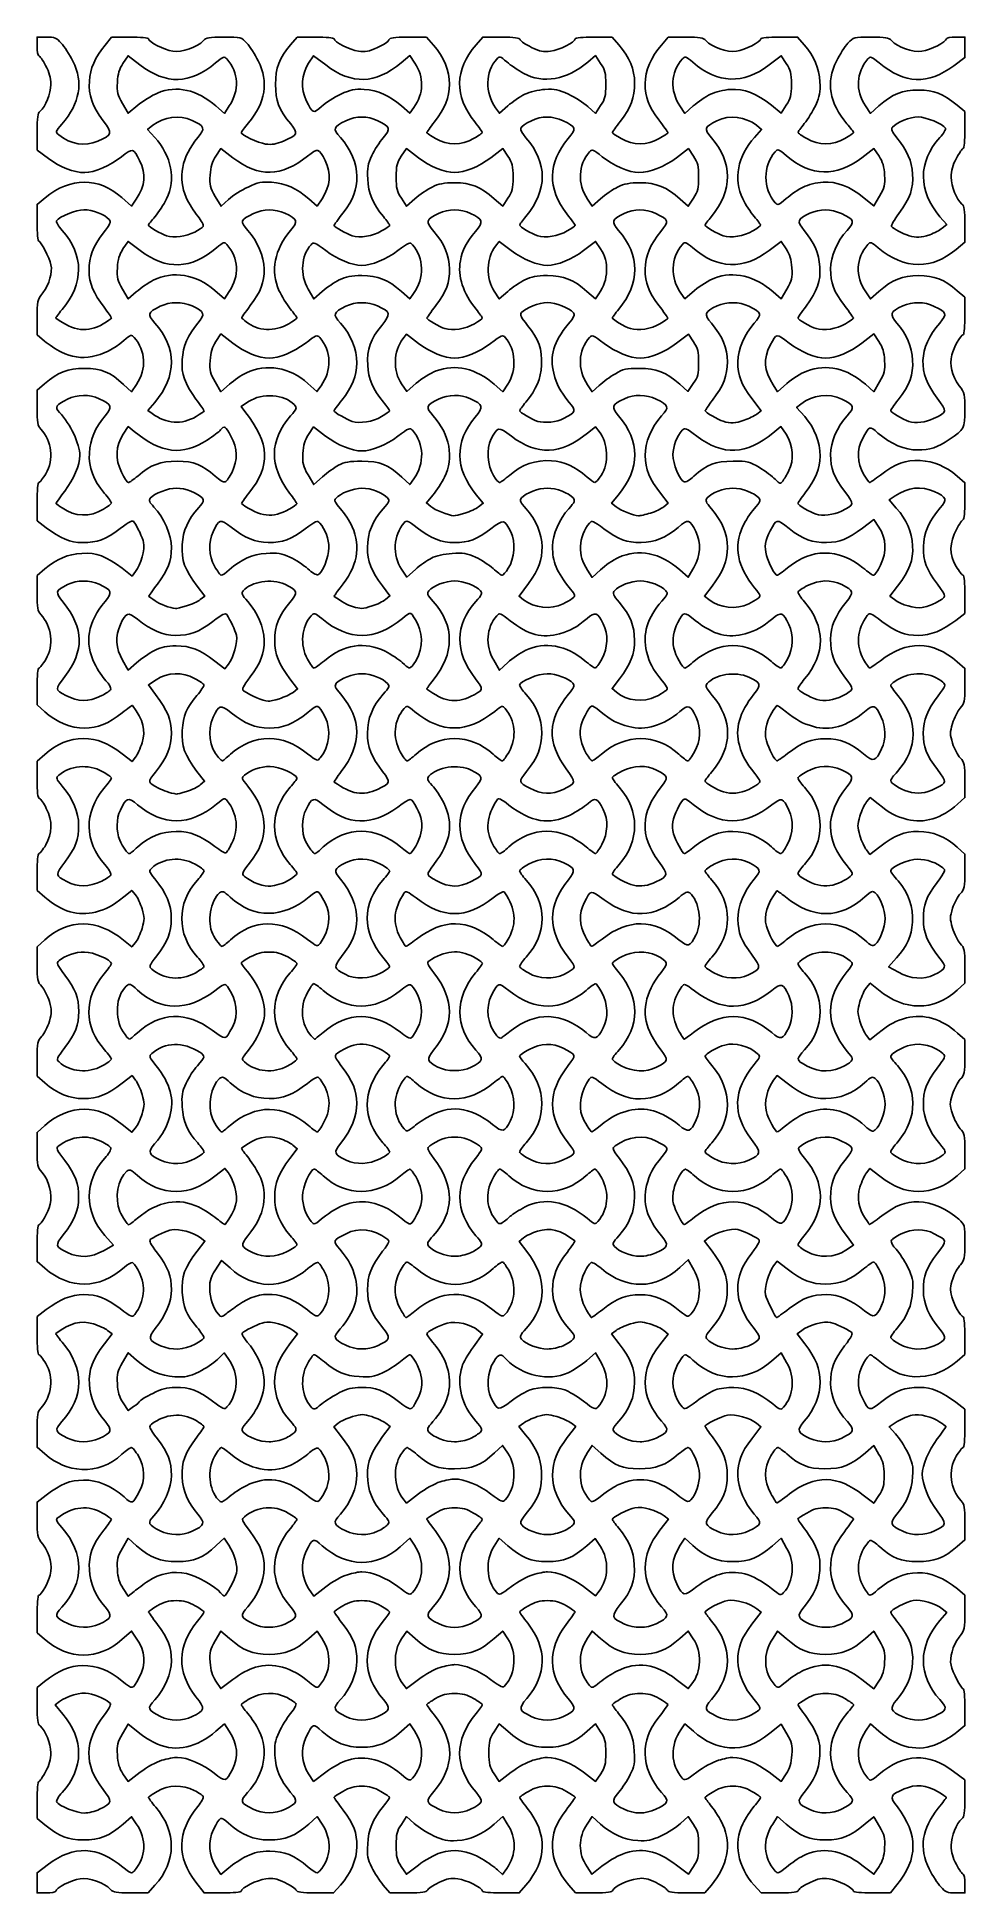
# Model space of a CAD drawing. Extents: x 0 to 132, y -1 to 264.
import ezdxf

# ---------------------------------------------------------------- set-up
doc = ezdxf.new("R2010")
doc.units = 0
doc.layers.get('0').update_dxf_attribs({"linetype": 'CONTINUOUS'})

msp = doc.modelspace()

# ---------------------------------------------------------------- linework, layer by layer
at = {"color": 7}
for points in [[(-0.241038, 262.478293), (-0.241038, 263.80121), (1.085609, 263.80121)], [(9.460783, 262.676731), (10.377723, 263.80121), (13.005842, 263.80121)], [(35.896465, 262.696725), (36.841864, 263.80121), (39.467078, 263.80121)], [(52.68332, 263.80121), (55.280227, 263.80121), (56.259857, 262.676731)], [(62.344578, 262.684786), (63.300203, 263.801218), (65.897109, 263.801218)], [(79.113351, 263.801218), (81.738565, 263.801218), (82.685382, 262.695075)], [(88.778906, 262.676739), (89.758536, 263.801218), (92.210453, 263.801218)], [(105.571684, 263.801218), (108.196899, 263.801218), (109.142297, 262.696733)], [(130.727717, 263.801218), (132.050634, 263.801218), (132.050634, 262.345462), (132.050634, 260.889707), (130.462729, 259.720759)], [(14.416074, 259.853107), (12.719201, 261.137466), (12.004347, 260.057249)], [(40.906396, 259.828895), (39.177534, 261.137466), (38.467258, 260.064165)], [(53.628242, 260.104361), (52.922019, 261.171538), (51.674347, 260.133747)], [(80.115048, 260.061338), (79.376336, 261.177605), (78.271013, 260.231488)], [(106.586663, 260.041268), (105.861234, 261.137466), (104.132372, 259.828895)], [(11.921985, 254.343261), (12.733229, 252.955096), (14.120641, 254.085158)], [(78.291616, 253.891775), (79.368351, 252.919009), (80.111055, 254.041312)], [(104.461172, 254.084035), (105.849962, 252.95285), (106.581027, 254.077554)], [(130.926155, 254.094309), (132.050634, 253.182457), (132.050634, 250.554337)], [(25.256292, 253.987138), (26.458333, 252.929059), (27.156074, 253.983418)], [(51.705484, 253.995185), (52.898381, 252.945154), (53.480129, 253.762139)], [(65.138557, 253.708421), (65.682053, 252.945154), (66.874951, 253.995185)], [(91.424776, 253.982789), (92.122101, 252.929059), (93.324143, 253.987138)], [(117.882694, 253.983418), (118.580434, 252.929059), (119.782476, 253.987138)], [(1.367258, 246.497502), (-0.241038, 247.706481), (-0.241038, 250.29749)], [(16.265443, 251.231219), (15.516439, 250.633984), (16.531627, 249.510291)], [(102.048805, 249.510291), (103.063995, 250.633984), (102.314991, 251.231219)], [(27.677229, 246.599729), (25.948367, 247.9083), (25.233514, 246.828083)], [(54.12944, 246.604362), (52.406701, 247.9083), (51.681272, 246.812102)], [(66.899163, 246.812102), (66.173734, 247.9083), (64.450995, 246.604362)], [(93.357496, 246.812102), (92.632067, 247.9083), (90.909328, 246.604362)], [(119.805254, 246.828081), (119.0904, 247.908298), (117.361539, 246.599727)], [(-0.241038, 237.325162), (-0.241038, 239.953282), (0.894268, 240.883581)], [(11.848923, 240.912164), (13.223259, 239.708857), (13.905193, 240.708678)], [(25.161441, 241.096078), (25.982975, 239.689897), (27.059681, 240.662635)], [(51.694704, 240.836038), (52.433567, 239.698983), (53.636124, 240.757515)], [(64.943792, 240.75797), (66.145833, 239.699893), (66.885211, 240.817171)], [(91.462884, 240.70449), (92.605201, 239.698983), (93.344063, 240.836038)], [(117.688961, 240.85599), (119.076372, 239.725928), (119.887616, 241.114094)], [(38.485458, 240.75797), (39.6875, 239.699893), (40.384825, 240.753623)], [(78.232696, 240.704201), (78.892934, 239.699893), (80.094976, 240.75797)], [(128.833666, 236.555783), (129.453153, 237.069985), (128.49397, 238.190575)], [(132.049615, 237.112051), (132.048557, 234.564759), (130.792807, 233.536852)], [(14.448062, 233.370562), (12.719201, 234.679133), (12.004347, 233.598916)], [(67.367589, 233.368395), (65.653833, 234.665533), (65.132921, 234.003302)], [(80.107883, 233.613833), (79.4029, 234.679133), (77.680161, 233.375195)], [(106.576088, 233.598916), (105.861234, 234.679133), (104.132372, 233.370562)], [(11.929253, 227.8722), (12.747765, 226.471311), (13.889233, 227.476069)], [(25.081844, 227.679724), (26.459929, 226.473136), (27.156873, 227.526289)], [(38.402726, 227.8722), (39.206099, 226.471311), (40.407807, 227.529096)], [(64.944837, 227.557105), (65.663768, 226.470726), (66.86581, 227.528803)], [(91.557827, 227.304947), (92.138759, 226.489104), (93.507716, 227.687706)], [(104.691201, 227.476069), (105.832669, 226.471311), (106.651182, 227.8722)], [(130.962133, 227.65), (132.050597, 226.718315), (132.050597, 224.115148)], [(51.705484, 227.536851), (52.898381, 226.486821), (53.441878, 227.250088)], [(78.163817, 227.536851), (79.356715, 226.486821), (79.860606, 227.218497)], [(117.905168, 227.478339), (118.587906, 226.477335), (119.786191, 227.532107)], [(0.814978, 220.466695), (-0.231505, 221.335584), (-0.236268, 223.785271)], [(27.682214, 220.157003), (25.964155, 221.473824), (25.241409, 220.381677)], [(54.138423, 220.139228), (52.424666, 221.436367), (51.903754, 220.774136)], [(93.357496, 220.353768), (92.632067, 221.449966), (90.909328, 220.146028)], [(119.797359, 220.381677), (119.074613, 221.473824), (117.356554, 220.157003)], [(-0.241043, 210.985153), (-0.241043, 213.48914), (0.800087, 214.38031)], [(25.15842, 214.643033), (25.976932, 213.242144), (27.17864, 214.29993)], [(38.353709, 214.437132), (39.667794, 213.255656), (40.25025, 214.073639)], [(51.735329, 214.344716), (52.473561, 213.279448), (53.831368, 214.468295)], [(64.943792, 214.299636), (66.145833, 213.241559), (66.874636, 214.342856)], [(91.382281, 214.317106), (92.564477, 213.276495), (93.323701, 214.395627)], [(104.698509, 214.244732), (105.352771, 213.239289), (106.675957, 214.428948)], [(117.860128, 214.29993), (119.061836, 213.242144), (119.880348, 214.643033)], [(12.072202, 214.28655), (13.22034, 213.228232), (13.922491, 214.289248)], [(16.534027, 211.719647), (15.564064, 210.586466), (16.169457, 210.140195)], [(29.914927, 211.83767), (28.837043, 211.124361), (29.394049, 210.409142)], [(78.236022, 214.240843), (78.899583, 213.23151), (79.909847, 214.144222)], [(102.375727, 210.051973), (102.995608, 210.527019), (101.676306, 212.27006)], [(108.658784, 211.479694), (108.052031, 211.00242), (109.208684, 209.687975)], [(13.60079, 207.591036), (12.758237, 208.279786), (12.033737, 207.184993)], [(40.900273, 206.916861), (39.177534, 208.220799), (38.46268, 207.140582)], [(79.892504, 207.561929), (79.358252, 208.241122), (78.253921, 207.339261)], [(106.553225, 207.175129), (105.824663, 208.27606), (104.685843, 207.34288)], [(38.387586, 201.413867), (39.206099, 200.012977), (40.450762, 201.110289)], [(130.946112, 201.20538), (132.050597, 200.259982), (132.050597, 197.634767)], [(51.750532, 201.065852), (52.889489, 200.015999), (53.475681, 200.839229)], [(56.202903, 198.509713), (55.276787, 197.379511), (55.894441, 196.858427)], [(62.716272, 196.836959), (63.364203, 197.340164), (62.374801, 198.547601)], [(82.658183, 198.54055), (81.674563, 197.340167), (82.322493, 196.842584)], [(89.137178, 196.853805), (89.747683, 197.367935), (88.638195, 198.76843)], [(1.065953, 193.856967), (-0.241043, 194.853695), (-0.241043, 197.577453)], [(122.087714, 198.379704), (121.252919, 197.811842), (122.273777, 196.652089)], [(119.790927, 193.933067), (119.081489, 195.005097), (117.440115, 193.796788)], [(-0.241043, 184.52682), (-0.241043, 187.030807), (0.863441, 187.976206)], [(11.875804, 188.069963), (13.30421, 186.967955), (13.808448, 187.615311)], [(51.727627, 187.937293), (52.474291, 186.818162), (53.699442, 187.898297)], [(78.262125, 187.780287), (78.900475, 186.768732), (80.090219, 187.865398)], [(91.401098, 187.84221), (92.603503, 186.783811), (93.406875, 188.1847)], [(23.028198, 183.607358), (23.675554, 184.11013), (22.573546, 185.538536)], [(49.450929, 183.625651), (50.06268, 184.140792), (49.002439, 185.545071)], [(69.814419, 185.903645), (68.494738, 184.073781), (69.117998, 183.588051)], [(96.001589, 185.531667), (94.90488, 184.11013), (95.552236, 183.606226)], [(122.465222, 185.538536), (121.363213, 184.11013), (122.01057, 183.606226)], [(132.050597, 184.348295), (132.050597, 181.624536), (130.770088, 180.648009)], [(11.94439, 174.955533), (12.747765, 173.554644), (13.950169, 174.613043)], [(25.11185, 174.835505), (26.533388, 173.738797), (27.037625, 174.386153)], [(64.865065, 174.948519), (65.672446, 173.540613), (66.861621, 174.636755)], [(130.944453, 174.748465), (132.050597, 173.801648), (132.050597, 171.322357)], [(16.712401, 172.167799), (15.626315, 171.449063), (16.658691, 170.066285)], [(36.257365, 170.378191), (36.904721, 170.880963), (35.808012, 172.302501)], [(82.807162, 172.315902), (81.746921, 170.911623), (82.358672, 170.395318)], [(0.851683, 167.625572), (-0.241043, 168.612783), (-0.241043, 171.227829)], [(-0.241043, 157.965397), (-0.241043, 160.552135), (0.846511, 161.534673)], [(11.882673, 161.606331), (13.30421, 160.509622), (13.808448, 161.156978)], [(23.00723, 157.179163), (23.633615, 157.706155), (22.552578, 159.107381)], [(132.050589, 157.852748), (132.050589, 155.383624), (131.004178, 154.438255)], [(119.682564, 154.483443), (118.559331, 155.383751), (118.031017, 154.757588)], [(118.001084, 147.927819), (118.505322, 147.280463), (119.926859, 148.377172)], [(130.963022, 148.305515), (132.050576, 147.322977), (132.050576, 144.853853)], [(0.883436, 141.164352), (-0.241043, 142.134111), (-0.241043, 144.759325)], [(13.785419, 141.519902), (13.263996, 142.137556), (12.133874, 141.239232)], [(-0.241043, 131.624686), (-0.241043, 134.09381), (0.851683, 135.081021)], [(12.069342, 135.061309), (13.250214, 134.093675), (13.778526, 134.719838)], [(122.276373, 132.513845), (121.179061, 131.269182), (122.57995, 130.465809)], [(132.050584, 131.394414), (132.050584, 128.925291), (130.957857, 127.93808)], [(119.740198, 127.957792), (118.559326, 128.925426), (118.031011, 128.299263)], [(118.001513, 121.46892), (118.506184, 120.82099), (119.655982, 121.743063)], [(131.004159, 121.810021), (132.05057, 120.864651), (132.05057, 118.395528)], [(0.883436, 114.69742), (-0.241043, 115.675786), (-0.241043, 118.155077)], [(13.808445, 115.091281), (13.30421, 115.738637), (11.88267, 114.641929)], [(106.697751, 114.641929), (105.276213, 115.738637), (104.771976, 115.091281)], [(-0.241033, 105.166353), (-0.241033, 107.635477), (0.851694, 108.622687)], [(11.87509, 108.776156), (13.275585, 107.666668), (13.791218, 108.277173)], [(35.787044, 103.918586), (36.862782, 105.312946), (36.236397, 105.839937)], [(132.050573, 104.951099), (132.050573, 102.446627), (130.926094, 101.468261)], [(27.037625, 101.862115), (26.533388, 102.509471), (25.11185, 101.412762)], [(119.926857, 101.41277), (118.505319, 102.509479), (118.001082, 101.862123)], [(9.228381, 90.777584), (10.628003, 91.580234), (9.421773, 92.957912)], [(22.573546, 90.709731), (23.675554, 92.138138), (23.028198, 92.640909)], [(69.114871, 92.612273), (68.488486, 92.083779), (69.569523, 90.682553)], [(95.552236, 92.642375), (94.90488, 92.138138), (96.001589, 90.7166)], [(115.090284, 90.846725), (116.183286, 91.570037), (115.150911, 92.952816)], [(0.873585, 88.263381), (-0.241033, 89.217452), (-0.241033, 91.842667)], [(27.26355, 88.32161), (26.060842, 89.390598), (25.506688, 88.555804)], [(93.40287, 88.070582), (92.595488, 89.478488), (91.406313, 88.382345)], [(106.697751, 88.183596), (105.276213, 89.280304), (104.771976, 88.632948)], [(-0.241033, 78.670806), (-0.241033, 81.394565), (1.039476, 82.371091)], [(9.34438, 77.480565), (10.446388, 78.908971), (9.799032, 79.413208)], [(35.808012, 77.487433), (36.904721, 78.908971), (36.257365, 79.413208)], [(61.975542, 77.088537), (63.275583, 78.891482), (62.671963, 79.401543)], [(82.32307, 79.413195), (81.675713, 78.908958), (82.772422, 77.48742)], [(88.548313, 77.350821), (89.739594, 78.886886), (89.133135, 79.399244)], [(108.781403, 79.413208), (108.134047, 78.908971), (109.230755, 77.487433)], [(132.050573, 78.59146), (132.050573, 75.988294), (130.946088, 75.042895)], [(13.949474, 75.177504), (12.747765, 76.23529), (11.929253, 74.834401)], [(27.024838, 75.398522), (26.446136, 76.211234), (25.471821, 75.278377)], [(80.177709, 74.834411), (79.374336, 76.235301), (78.129672, 75.128117)], [(106.636767, 74.833136), (105.834117, 76.232758), (104.456439, 75.026528)], [(12.017177, 69.088296), (12.744863, 67.988693), (13.519954, 68.540606)], [(130.743637, 69.162126), (132.050634, 68.165398), (132.050634, 65.441639)], [(42.672423, 66.166802), (42.061918, 65.651168), (43.171406, 64.250673)], [(49.02273, 64.271742), (50.103267, 65.7029), (49.47122, 66.19285)], [(69.102078, 66.187455), (68.462898, 65.692123), (69.405992, 64.535725)], [(75.351113, 64.136363), (76.574317, 65.693309), (75.935914, 66.190794)], [(101.656298, 63.951773), (102.955593, 65.668382), (102.355719, 66.173903)], [(122.416858, 66.40994), (121.234502, 65.660111), (122.159525, 64.65202)], [(0.863452, 61.81372), (-0.241033, 62.759119), (-0.241033, 65.263107)], [(66.870231, 61.912071), (66.13702, 63.020027), (64.988879, 61.96171)], [(80.137931, 61.909105), (78.892934, 63.006708), (78.232696, 62.0024)], [(119.797602, 61.734054), (119.053949, 62.999181), (117.856183, 61.944866)], [(-0.241033, 52.474768), (-0.241033, 54.936231), (1.065964, 55.932959)], [(51.912536, 55.462969), (52.442229, 54.789575), (54.150416, 56.098829)], [(117.554584, 55.937891), (119.065823, 54.761164), (119.803542, 55.875931)], [(88.568829, 50.918906), (89.780623, 52.481385), (89.153648, 52.963577)], [(132.050634, 52.03394), (132.050634, 49.529952), (130.946149, 48.584554)], [(13.949474, 48.719171), (12.747765, 49.776957), (11.929253, 48.376067)], [(27.107436, 48.779893), (26.44952, 49.790861), (25.301379, 48.732543)], [(53.577704, 48.772027), (52.918262, 49.775131), (51.540177, 48.568544)], [(66.865291, 48.71992), (65.662733, 49.778452), (64.937524, 48.641397)], [(80.077289, 48.623474), (79.33531, 49.742606), (78.153114, 48.701994)], [(93.239212, 48.769331), (92.130914, 49.790861), (91.472999, 48.779893)], [(106.636042, 48.375962), (105.832669, 49.776851), (104.630961, 48.719065)], [(12.023865, 42.619859), (12.758237, 41.510148), (13.60079, 42.202481)], [(38.47515, 42.630508), (39.193322, 41.545277), (40.91138, 42.862098)], [(70.451512, 44.583906), (70.451512, 44.5838)], [(77.671179, 42.879873), (79.384935, 41.582734), (79.905847, 42.244965)], [(97.04042, 44.618995), (97.04042, 44.618889)], [(130.994613, 42.552398), (132.041096, 41.683509), (132.045858, 39.233822)], [(101.676306, 37.519875), (102.995608, 39.262915), (102.375727, 39.739758)], [(128.493972, 38.057693), (129.453156, 39.178283), (128.833668, 39.694332)], [(0.800097, 35.409616), (-0.241033, 36.300786), (-0.241033, 38.903952)], [(13.905198, 35.539582), (13.223264, 36.539403), (11.848928, 35.336096)], [(27.17864, 35.490004), (25.976932, 36.54779), (25.15842, 35.146901)], [(40.347739, 35.544067), (39.6875, 36.548375), (38.485458, 35.490298)], [(53.656894, 35.472471), (52.475109, 36.51272), (51.736101, 35.446335)], [(66.874636, 35.447078), (66.145833, 36.548375), (64.943792, 35.490298)], [(80.094976, 35.490298), (78.892934, 36.548375), (78.232696, 35.544067)], [(93.323098, 35.461996), (92.604167, 36.548375), (91.402125, 35.490298)], [(106.55331, 35.490298), (105.351268, 36.548375), (104.697758, 35.544067)], [(119.880348, 35.146901), (119.061836, 36.54779), (117.860128, 35.490004)], [(-0.241033, 25.928915), (-0.241033, 28.49807), (0.818004, 29.349134)], [(25.233514, 29.420185), (25.948367, 28.339968), (27.677229, 29.648539)], [(51.903754, 29.015798), (52.424666, 28.353568), (54.138423, 29.650706)], [(90.894223, 29.655339), (92.614102, 28.353568), (93.135013, 29.015798)], [(117.350598, 29.637498), (119.074613, 28.31611), (119.797359, 29.408258)], [(2.956981, 26.496592), (2.318538, 26.005748), (3.405629, 24.716502)], [(132.050629, 25.693931), (132.050629, 23.065811), (130.907663, 22.129237)], [(14.120641, 22.163109), (12.733229, 23.293173), (11.921985, 21.905008)], [(27.155659, 22.265479), (26.458333, 23.319208), (25.256294, 22.261131)], [(53.576905, 22.3149), (52.916667, 23.319208), (51.714625, 22.261131)], [(66.86581, 22.261131), (65.663768, 23.319208), (64.92439, 22.201931)], [(80.114897, 22.183064), (79.376035, 23.320118), (78.173477, 22.261587)], [(93.333284, 22.253083), (92.140386, 23.303114), (91.558639, 22.486128)], [(106.660045, 21.902216), (105.850394, 23.28759), (104.22105, 21.974649)], [(119.782471, 22.261131), (118.580429, 23.319208), (117.882689, 22.264849)], [(12.004347, 16.191018), (12.719201, 15.110801), (14.44194, 16.414739)], [(38.467258, 16.184102), (39.177534, 15.110801), (40.906396, 16.419372)], [(64.910438, 16.206999), (65.635867, 15.110801), (67.358607, 16.414739)], [(77.680161, 16.414739), (79.4029, 15.110801), (80.12833, 16.206999)], [(104.138495, 16.414739), (105.861234, 15.110801), (106.576088, 16.191018)], [(130.436414, 16.526039), (132.050629, 15.312612), (132.050629, 12.721603)], [(0.883446, 8.92479), (-0.241033, 9.83665), (-0.241033, 12.464764)], [(13.904397, 9.082429), (13.221658, 10.083427), (12.023373, 9.028665)], [(40.384825, 9.036312), (39.6875, 10.090042), (38.485458, 9.031973)], [(53.517985, 9.127329), (52.44125, 10.10009), (51.698546, 8.977786)], [(66.806072, 9.085736), (66.145833, 10.090042), (64.943792, 9.031973)], [(80.094976, 9.031973), (78.892934, 10.090042), (78.184034, 9.018823)], [(93.340222, 8.977786), (92.597518, 10.10009), (91.520783, 9.127329)], [(106.55331, 9.031973), (105.351268, 10.090042), (104.653527, 9.035677)], [(119.882774, 8.68431), (119.066683, 10.080966), (117.819596, 9.043667)], [(-0.241033, 0.650661), (-0.241033, 2.083459), (1.373182, 3.296864)], [(25.251373, 2.934862), (25.974929, 1.841497), (27.080255, 2.787621)], [(51.681272, 2.97783), (52.406701, 1.881635), (54.122069, 3.179998)], [(65.410117, 2.488245), (66.106056, 1.825384), (66.720471, 2.688243)], [(78.167921, 2.935047), (78.87689, 1.863722), (80.304225, 3.026302)], [(90.94438, 3.159043), (92.632067, 1.881635), (93.357496, 2.97783)], [(117.361539, 3.190211), (119.0904, 1.881635), (119.805254, 2.961849)], [(1.081884, -0.782108), (-0.241033, -0.782108), (-0.241033, 0.650661)], [(16.559604, 0.310618), (15.572391, -0.782108), (13.130644, -0.782108)], [(26.221169, -0.782108), (23.579204, -0.782108), (22.388499, 0.734957)], [(43.017937, 0.310618), (42.030727, -0.782108), (39.443988, -0.782108)], [(52.667942, -0.782108), (50.071036, -0.782108), (49.115411, 0.334325)], [(69.465023, 0.334325), (68.509399, -0.782108), (65.884184, -0.782108)], [(79.126276, -0.782108), (76.529369, -0.782108), (75.573744, 0.334325)], [(95.913131, 0.322366), (94.967732, -0.782108), (92.370825, -0.782108)], [(105.59478, -0.782108), (103.008041, -0.782108), (102.02083, 0.310618)], [(122.348808, 0.342368), (121.431868, -0.782108), (118.803748, -0.782108)], [(132.050629, 0.540806), (132.050629, -0.782108), (130.723981, -0.782108)]]:
    msp.add_lwpolyline(points, dxfattribs=at)
for points in [[(16.941445, 255.83185)], [(43.062911, 255.658831)], [(69.301429, 255.643592)], [(95.759762, 255.643592)], [(29.833745, 242.429666)], [(56.072262, 242.423739)], [(82.530595, 242.423739)], [(108.988924, 242.414426)], [(22.231445, 236.011241)], [(48.883898, 236.16448)], [(75.342231, 236.16448)], [(101.800565, 236.16448)], [(127.042564, 235.633898)], [(16.324519, 229.130445)], [(42.843095, 229.194569)], [(69.301429, 229.194569)], [(96.331884, 229.43443)], [(9.196398, 222.935313)], [(35.654731, 222.935313)], [(62.113065, 222.935313)], [(88.571406, 222.935324)], [(115.029731, 222.935313)], [(29.613929, 215.956092)], [(56.644384, 216.205263)], [(82.209852, 215.815013)], [(109.507703, 216.185996)], [(22.425575, 209.706146)], [(48.883898, 209.706146)], [(74.839047, 209.419539)], [(100.58423, 209.172405)], [(127.581369, 209.407913)], [(14.116706, 201.225997)], [(42.753759, 202.772587)], [(67.148199, 201.350727)], [(106.964448, 202.000226)], [(9.217821, 196.489582)], [(35.676155, 196.489582)], [(60.76355, 195.936235)], [(87.22188, 195.939198)], [(114.439089, 196.219982)], [(55.982926, 189.522277)], [(82.65436, 189.601972)], [(106.765209, 188.116715)], [(27.164046, 187.848486)], [(21.07605, 182.707068)], [(47.534383, 182.710029)], [(74.768342, 183.0017)], [(101.226676, 183.0017)], [(127.804995, 183.115156)], [(16.503555, 176.344662)], [(40.721915, 174.885501)], [(69.425193, 176.372806)], [(93.462581, 174.808211)], [(8.974561, 169.925167)], [(34.305216, 169.477902)], [(61.539168, 169.772534)], [(87.997509, 169.772534)], [(114.575828, 169.88599)], [(27.338933, 161.565468)], [(53.797266, 161.565468)], [(80.233414, 161.579044)], [(106.765209, 161.658379)], [(21.07605, 156.251696)], [(48.310009, 156.552829)], [(74.768342, 156.54936)], [(101.226676, 156.543383)], [(127.817301, 156.670505)], [(14.109766, 148.336302)], [(40.568099, 148.336299)], [(67.031605, 148.340977)], [(93.536042, 148.429226)], [(8.974561, 143.477951)], [(34.287092, 143.011602)], [(61.671467, 143.437856)], [(87.997509, 143.353203)], [(114.455842, 143.353203)], [(27.344105, 135.111807)], [(53.855411, 135.205335)], [(80.313744, 135.205348)], [(106.587991, 135.089186)], [(22.27889, 130.360976)], [(48.737221, 130.360976)], [(74.845016, 130.1764)], [(101.173669, 130.086248)], [(127.632002, 130.086248)], [(14.068623, 121.8408)], [(40.545914, 121.892782)], [(67.360009, 122.19273)], [(93.353025, 121.892904)], [(9.049724, 117.131809)], [(35.508057, 117.131809)], [(61.63355, 116.938126)], [(88.091899, 116.938129)], [(114.256219, 116.835267)], [(27.316748, 108.663616)], [(55.297009, 109.731244)], [(80.032759, 108.566508)], [(106.491093, 108.566508)], [(22.27889, 103.902642)], [(48.654938, 103.884259)], [(74.768355, 103.715828)], [(101.226678, 103.692174)], [(127.485386, 103.606095)], [(14.087581, 95.434449)], [(40.873249, 95.733037)], [(67.227717, 95.683573)], [(93.495397, 95.562182)], [(9.228442, 90.777584)], [(35.425769, 90.655092)], [(61.539176, 90.463015)], [(87.997509, 90.463013)], [(115.090284, 90.846725)], [(28.481811, 83.07501)], [(53.619146, 82.164915)], [(80.413082, 82.405834)], [(107.010274, 82.53345)], [(22.27889, 77.444309)], [(48.310009, 77.233846)], [(74.768342, 77.233846)], [(101.226676, 77.233846)], [(127.685009, 77.233846)], [(14.454616, 69.350707)], [(42.88613, 70.548299)], [(70.048763, 70.944338)], [(96.507096, 70.947529)], [(8.622509, 64.004679)], [(35.080842, 64.004679)], [(61.539176, 64.004679)], [(88.024854, 64.054024)], [(114.483187, 64.054037)], [(29.569312, 57.271023)], [(57.225557, 57.814025)], [(82.705842, 57.443981)], [(107.040384, 56.097913)], [(21.851676, 50.775513)], [(48.310009, 50.775513)], [(74.768342, 50.7755)], [(101.25402, 50.824871)], [(127.712354, 50.824871)], [(15.601632, 43.666815)], [(43.99639, 44.584858)], [(8.622509, 37.546346)], [(35.080842, 37.546346)], [(61.56651, 37.595699)], [(88.024854, 37.595704)], [(114.483187, 37.595704)], [(30.894586, 31.389828)], [(57.222345, 31.354739)], [(82.43321, 30.841767)], [(109.074053, 30.955287)], [(21.87902, 24.366551)], [(48.337354, 24.366532)], [(74.795687, 24.366532)], [(101.349037, 24.48056)], [(127.674426, 24.376107)], [(17.534845, 18.125572)], [(44.123753, 18.160661)], [(70.451512, 18.125572)], [(96.909845, 18.125572)], [(8.649854, 11.137371)], [(35.108187, 11.137384)], [(61.566518, 11.137384)], [(87.986923, 11.146943)], [(114.459758, 11.149727)], [(29.648835, 4.452379)], [(57.258731, 4.92638)], [(83.220819, 4.746093)], [(108.983833, 4.495533)]]:
    msp.add_lwpolyline(points, close=True, dxfattribs=at)
for points in [[(-0.018505, 261.155377), (-0.140899, 261.155377), (-0.241038, 261.750689), (-0.241038, 262.478293)], [(1.085609, 263.80121), (2.243773, 263.80121), (2.512661, 263.692005), (3.202861, 262.941314)], [(3.202861, 262.941314), (3.637693, 262.468371), (4.380156, 261.310015), (4.852776, 260.36719)], [(7.210684, 257.513231), (7.328482, 259.363222), (7.98231, 260.863619), (9.460783, 262.676731)], [(13.005842, 263.80121), (14.504427, 263.80121), (15.633962, 263.692289), (15.633962, 263.54778)], [(15.633962, 263.54778), (15.633962, 263.097802), (17.890733, 261.956065), (19.11068, 261.788853)], [(19.11068, 261.788853), (20.426196, 261.608541), (22.622513, 262.369647), (23.461311, 263.296509)], [(23.461311, 263.296509), (23.8487, 263.724569), (24.294092, 263.80121), (26.394323, 263.80121)], [(26.394323, 263.80121), (28.849492, 263.80121), (28.877323, 263.793884), (29.661194, 262.941314)], [(29.661194, 262.941314), (30.096029, 262.468371), (30.831049, 261.325131), (31.294573, 260.40078)], [(33.75792, 257.054335), (33.75792, 259.453413), (34.264605, 260.790264), (35.896465, 262.696725)], [(39.467078, 263.80121), (40.963813, 263.80121), (42.092295, 263.69227), (42.092295, 263.54778)], [(42.092295, 263.54778), (42.092295, 263.094093), (44.353604, 261.955443), (45.591598, 261.785757)], [(45.591598, 261.785757), (46.561465, 261.652822), (47.091597, 261.754163), (48.285413, 262.30071)], [(48.285413, 262.30071), (49.102888, 262.674963), (49.842534, 263.165678), (49.929071, 263.391189)], [(49.929071, 263.391189), (50.056383, 263.722958), (50.582028, 263.80121), (52.68332, 263.80121)], [(56.259857, 262.676731), (57.77013, 260.943145), (58.563796, 259.012415), (58.556141, 257.090606)], [(62.164664, 251.704306), (59.229286, 255.409505), (59.290019, 259.116222), (62.344578, 262.684786)], [(65.897109, 263.801218), (67.870549, 263.801218), (68.527914, 263.712888), (68.635203, 263.433302)], [(68.635203, 263.433302), (68.712853, 263.230949), (69.443497, 262.738999), (70.258855, 262.340081)], [(70.258855, 262.340081), (71.485924, 261.739732), (71.952802, 261.643762), (72.968829, 261.783024)], [(72.968829, 261.783024), (74.222819, 261.954902), (76.488134, 263.09085), (76.488134, 263.547788)], [(76.488134, 263.547788), (76.488134, 263.692278), (77.616616, 263.801218), (79.113351, 263.801218)], [(82.685382, 262.695075), (84.237616, 260.88164), (84.954801, 259.176758), (84.954801, 257.300242)], [(86.454935, 257.198825), (86.453877, 258.95537), (87.324409, 261.007179), (88.778906, 262.676739)], [(92.210453, 263.801218), (94.286731, 263.801218), (94.732345, 263.723897), (95.119119, 263.296517)], [(95.119119, 263.296517), (95.957917, 262.369655), (98.154233, 261.608549), (99.46975, 261.788861)], [(99.46975, 261.788861), (100.689696, 261.956073), (102.946467, 263.09781), (102.946467, 263.547788)], [(102.946467, 263.547788), (102.946467, 263.692278), (104.07495, 263.801218), (105.571684, 263.801218)], [(109.142297, 262.696733), (110.578762, 261.018545), (111.251614, 259.419122), (111.368269, 257.405412)], [(113.727653, 260.367085), (114.200273, 261.309973), (114.942734, 262.468379), (115.377569, 262.941322)], [(115.377569, 262.941322), (116.161439, 263.793893), (116.189271, 263.801218), (118.64444, 263.801218)], [(118.64444, 263.801218), (120.744671, 263.801218), (121.190062, 263.724577), (121.577452, 263.296517)], [(121.577452, 263.296517), (122.41625, 262.369655), (124.612567, 261.608549), (125.928083, 261.788861)], [(125.928083, 261.788861), (127.148029, 261.956073), (129.404801, 263.09781), (129.404801, 263.547788)], [(129.404801, 263.547788), (129.404801, 263.687174), (130.000113, 263.801218), (130.727717, 263.801218)], [(0.962411, 259.766314), (0.545301, 260.530298), (0.103889, 261.155377), (-0.018505, 261.155377)], [(1.714841, 257.054335), (1.71918, 258.019041), (1.515446, 258.753373), (0.962411, 259.766314)], [(4.852776, 260.36719), (6.377077, 257.326381), (5.873671, 254.408233), (3.307654, 251.410421)], [(12.004347, 260.057249), (11.467034, 259.245313), (11.267294, 258.573996), (11.200117, 257.354229)], [(25.193771, 260.114991), (21.520557, 257.060438), (18.211919, 256.980043), (14.416074, 259.853107)], [(26.81551, 260.681685), (26.446755, 261.102573), (26.33399, 261.063168), (25.193771, 260.114991)], [(27.156074, 253.983418), (28.633433, 256.215856), (28.50438, 258.754044), (26.81551, 260.681685)], [(31.294573, 260.40078), (32.792128, 257.414398), (32.325924, 254.451541), (29.90709, 251.582909)], [(38.467258, 260.064165), (37.463214, 258.546952), (37.323493, 256.378677), (38.127051, 254.784601)], [(51.674347, 260.133747), (48.010453, 257.086183), (44.655507, 256.991202), (40.906396, 259.828895)], [(53.480129, 253.762139), (54.897531, 255.752697), (54.952426, 258.103384), (53.628242, 260.104361)], [(65.287054, 260.674519), (63.677562, 258.896052), (63.61266, 255.851348), (65.138557, 253.708421)], [(66.728049, 260.265475), (65.7631, 261.091435), (65.68454, 261.113736), (65.287054, 260.674519)], [(69.141824, 258.6243), (68.375572, 259.046474), (67.289373, 259.785003), (66.728049, 260.265475)], [(78.271013, 260.231488), (75.341678, 257.724087), (71.881394, 257.114906), (69.141824, 258.6243)], [(80.853759, 257.054343), (80.853759, 258.680916), (80.750553, 259.101025), (80.115048, 260.061338)], [(91.767202, 260.684202), (90.097359, 258.778625), (89.965017, 256.188635), (91.424776, 253.982789)], [(93.248604, 260.212216), (92.237695, 261.077517), (92.139325, 261.108858), (91.767202, 260.684202)], [(104.132372, 259.828895), (100.429952, 257.026543), (96.82189, 257.153617), (93.248604, 260.212216)], [(107.312092, 257.073665), (107.312092, 258.670908), (107.205817, 259.105665), (106.586663, 260.041268)], [(115.240628, 251.447986), (112.727962, 254.383471), (112.222365, 257.364005), (113.727653, 260.367085)], [(118.223258, 260.681685), (116.534388, 258.754044), (116.405335, 256.215856), (117.882694, 253.983418)], [(119.844997, 260.114991), (118.704778, 261.063168), (118.592013, 261.102573), (118.223258, 260.681685)], [(130.462729, 259.720759), (126.748336, 256.986378), (123.460468, 257.108455), (119.844997, 260.114991)], [(0.175175, 253.233926), (0.984276, 253.905419), (1.708761, 255.7031), (1.714841, 257.054335)], [(9.188984, 251.872636), (7.556111, 254.090736), (7.079319, 255.450185), (7.210684, 257.513231)], [(11.200117, 257.354229), (11.121797, 255.932218), (11.211123, 255.559666), (11.921985, 254.343261)], [(16.941445, 255.83185), (19.604194, 256.977332), (22.619152, 256.30844), (25.256292, 253.987138)], [(35.926411, 251.423037), (34.209461, 253.528521), (33.75792, 254.701117), (33.75792, 257.054335)], [(58.556141, 257.090606), (58.548389, 255.145792), (57.950783, 253.641892), (56.41576, 251.704306)], [(80.111055, 254.041312), (80.75095, 255.008259), (80.853759, 255.425342), (80.853759, 257.054343)], [(84.954801, 257.300242), (84.954801, 255.181607), (84.417554, 253.70798), (82.959935, 251.828467)], [(88.422567, 251.990024), (86.906407, 253.993149), (86.456073, 255.185295), (86.454935, 257.198825)], [(106.581027, 254.077554), (107.204476, 255.036699), (107.312092, 255.477737), (107.312092, 257.073665)], [(111.368269, 257.405412), (111.454126, 255.923334), (111.358585, 255.39522), (110.773202, 254.116606)], [(14.120641, 254.085158), (14.883717, 254.706693), (16.15308, 255.492704), (16.941445, 255.83185)], [(38.127051, 254.784601), (39.102911, 252.848714), (39.124615, 252.839986), (40.306837, 253.908053)], [(40.306837, 253.908053), (40.889132, 254.434122), (42.129366, 255.221972), (43.062911, 255.658831)], [(43.062911, 255.658831), (44.513217, 256.337511), (44.999349, 256.437754), (46.402847, 256.347544)], [(46.402847, 256.347544), (48.34168, 256.222927), (50.020958, 255.477963), (51.705484, 253.995185)], [(66.874951, 253.995185), (67.531043, 254.572702), (68.62296, 255.314485), (69.301429, 255.643592)], [(69.301429, 255.643591), (70.032578, 255.998252), (71.204024, 256.284968), (72.177587, 256.347543)], [(72.177587, 256.347543), (73.581085, 256.437753), (74.067218, 256.33751), (75.517523, 255.65883)], [(75.517523, 255.65883), (76.451068, 255.221971), (77.69941, 254.426796), (78.291616, 253.891775)], [(93.324143, 253.987138), (93.985263, 254.56908), (95.081294, 255.314485), (95.759762, 255.643592)], [(95.759762, 255.643591), (96.480265, 255.993088), (97.66137, 256.284914), (98.599469, 256.345222)], [(98.599469, 256.345222), (100.568009, 256.471776), (102.394885, 255.767047), (104.461172, 254.084035)], [(110.773202, 254.116606), (110.389659, 253.278841), (109.662367, 252.08879), (109.156995, 251.47205)], [(119.782476, 253.987138), (121.730029, 255.701443), (123.129368, 256.262004), (125.436051, 256.251904)], [(125.436051, 256.251904), (127.638868, 256.242257), (128.877751, 255.755382), (130.926155, 254.094309)], [(-0.241038, 250.29749), (-0.241038, 252.331334), (-0.151537, 252.962779), (0.175175, 253.233926)], [(3.307654, 251.410421), (2.381128, 250.327985), (2.361303, 250.264187), (2.835669, 249.891749)], [(8.431448, 248.984491), (10.515103, 249.880854), (10.551919, 250.021221), (9.188984, 251.872636)], [(21.851676, 251.931088), (20.077525, 252.738131), (17.796968, 252.452413), (16.265443, 251.231219)], [(22.673284, 249.474553), (23.775257, 250.761961), (23.65924, 251.108845), (21.851676, 251.931088)], [(29.90709, 251.582909), (29.332912, 250.901958), (28.863129, 250.281899), (28.863129, 250.204999)], [(34.889781, 248.984491), (36.921033, 249.858311), (37.017444, 250.08511), (35.926411, 251.423037)], [(43.784748, 251.88173), (41.960043, 250.998407), (41.877848, 250.741269), (43.017099, 249.480253)], [(48.337354, 251.88173), (46.90999, 252.572705), (45.212111, 252.572705), (43.784748, 251.88173)], [(49.122944, 249.464421), (50.229053, 250.756661), (50.148331, 251.005051), (48.337354, 251.88173)], [(56.41576, 251.704306), (55.813897, 250.944603), (55.321462, 250.265012), (55.321462, 250.194105)], [(63.258962, 250.194105), (63.258962, 250.265012), (62.766527, 250.944603), (62.164664, 251.704306)], [(70.243081, 251.881731), (68.431659, 251.004837), (68.351268, 250.756794), (69.459044, 249.462608)], [(74.757756, 251.872161), (73.270136, 252.571426), (71.674786, 252.574807), (70.243081, 251.881731)], [(75.468311, 249.32523), (76.694096, 250.778956), (76.63533, 250.989598), (74.757756, 251.872161)], [(82.959935, 251.828467), (82.310862, 250.991526), (81.779801, 250.252405), (81.779801, 250.185974)], [(89.717301, 250.172318), (89.717301, 250.231237), (89.13467, 251.049205), (88.422567, 251.990024)], [(96.701414, 251.88173), (94.890437, 251.005051), (94.809715, 250.756661), (95.915824, 249.464421)], [(102.314991, 251.231219), (100.744642, 252.483372), (98.485121, 252.745209), (96.701414, 251.88173)], [(109.156995, 251.47205), (108.651619, 250.855309), (108.238134, 250.286462), (108.238134, 250.207947)], [(116.175634, 250.210416), (116.175634, 250.29029), (115.75488, 250.847196), (115.240628, 251.447986)], [(125.396091, 252.424135), (124.258221, 252.424135), (122.289377, 251.640665), (121.728286, 250.96459)], [(129.275565, 250.831693), (128.906593, 251.4287), (126.481533, 252.424135), (125.396091, 252.424135)], [(2.835669, 249.891749), (4.663747, 248.456476), (6.508702, 248.157347), (8.431448, 248.984491)], [(16.531627, 249.510291), (18.92631, 246.859667), (19.564043, 243.521778), (18.206082, 240.746212)], [(21.018474, 240.926594), (19.781385, 243.628755), (20.398624, 246.817124), (22.673284, 249.474553)], [(28.863129, 250.204999), (28.863129, 249.848555), (31.279544, 248.705017), (32.339846, 248.559686)], [(32.339846, 248.559686), (33.242086, 248.43602), (33.850405, 248.537363), (34.889781, 248.984491)], [(43.017099, 249.480253), (44.447481, 247.896992), (45.355674, 245.756007), (45.354666, 243.96966)], [(47.481969, 246.903463), (47.856476, 247.695107), (48.594915, 248.847538), (49.122944, 249.464421)], [(55.321462, 250.194105), (55.321462, 250.123198), (55.885342, 249.734726), (56.574531, 249.330835)], [(56.574531, 249.330835), (58.316315, 248.310083), (60.264109, 248.310083), (62.005893, 249.330835)], [(62.005893, 249.330835), (62.695082, 249.734726), (63.258962, 250.123198), (63.258962, 250.194105)], [(69.459044, 249.462608), (72.572303, 245.825461), (72.57074, 242.027544), (69.454414, 238.224476)], [(75.308, 238.599301), (72.4951, 242.226365), (72.549462, 245.863603), (75.468311, 249.32523)], [(81.779801, 250.185974), (81.779801, 250.119543), (82.343681, 249.734734), (83.03287, 249.330843)], [(83.03287, 249.330843), (84.774654, 248.310091), (86.722447, 248.310091), (88.464231, 249.330843)], [(88.464231, 249.330843), (89.153421, 249.734734), (89.717301, 250.113398), (89.717301, 250.172318)], [(95.915824, 249.464421), (98.939173, 245.932315), (98.941221, 241.920332), (95.921565, 238.235224)], [(100.374352, 240.746212), (99.016391, 243.521778), (99.654125, 246.859667), (102.048805, 249.510291)], [(108.238134, 250.207947), (108.238134, 250.129431), (108.802014, 249.734734), (109.491203, 249.330843)], [(109.491203, 249.330843), (111.232987, 248.310091), (113.180781, 248.310091), (114.922565, 249.330843)], [(114.922565, 249.330843), (115.611754, 249.734734), (116.175634, 250.130542), (116.175634, 250.210416)], [(121.728286, 250.96459), (121.480141, 250.665594), (121.60408, 250.360788), (122.341518, 249.456474)], [(122.341518, 249.456474), (123.827238, 247.634544), (124.480947, 246.136693), (124.598912, 244.284072)], [(128.49397, 238.190575), (125.356895, 241.855544), (125.348114, 246.013627), (128.470157, 249.469353)], [(128.470157, 249.469353), (129.008169, 250.064867), (129.370603, 250.677921), (129.275565, 250.831693)], [(132.050634, 250.554337), (132.050634, 249.108872), (131.950494, 247.926218), (131.828101, 247.926218)], [(6.543934, 244.486627), (5.003297, 244.486627), (3.014707, 245.259094), (1.367258, 246.497502)], [(11.796437, 246.746147), (10.263767, 245.497771), (7.913251, 244.486627), (6.543934, 244.486627)], [(14.379564, 246.206418), (13.490874, 247.983622), (13.351481, 248.012747), (11.796437, 246.746147)], [(13.905193, 240.708678), (15.185774, 242.586207), (15.333533, 244.298672), (14.379564, 246.206418)], [(25.233514, 246.828083), (24.6962, 246.016146), (24.496461, 245.344829), (24.429283, 244.125063)], [(38.313164, 246.833557), (34.535671, 243.847621), (31.404221, 243.778776), (27.677229, 246.599729)], [(40.831982, 246.206426), (39.963169, 247.970192), (39.801908, 248.010342), (38.313164, 246.833557)], [(40.384825, 240.753623), (41.593516, 242.580076), (41.73977, 244.363542), (40.831982, 246.206426)], [(46.897261, 243.58631), (46.815703, 245.178065), (46.904775, 245.683366), (47.481969, 246.903463)], [(51.681272, 246.812102), (51.062117, 245.876499), (50.955842, 245.441741), (50.955842, 243.844499)], [(59.290217, 244.486635), (57.872953, 244.486635), (55.807639, 245.334137), (54.12944, 246.604362)], [(64.450995, 246.604362), (62.772795, 245.334137), (60.707482, 244.486635), (59.290217, 244.486635)], [(67.624592, 243.825176), (67.624592, 245.443484), (67.520071, 245.873848), (66.899163, 246.812102)], [(78.531699, 247.445721), (76.901059, 245.573564), (76.782901, 242.909525), (78.232696, 240.704201)], [(80.325658, 246.746155), (79.028623, 247.802605), (78.889722, 247.85677), (78.531699, 247.445721)], [(85.578162, 244.486635), (84.208845, 244.486635), (81.858329, 245.497779), (80.325658, 246.746155)], [(90.909328, 246.604362), (89.162109, 245.281898), (87.160116, 244.486635), (85.578162, 244.486635)], [(94.082926, 243.844499), (94.082926, 245.441741), (93.97665, 245.876499), (93.357496, 246.812102)], [(104.994091, 247.452516), (103.24016, 245.45062), (103.241419, 242.197946), (104.996895, 240.19473)], [(106.615831, 246.871575), (105.475916, 247.832754), (105.362748, 247.873293), (104.994091, 247.452516)], [(117.361539, 246.599727), (113.685452, 243.817307), (110.131431, 243.907218), (106.615831, 246.871575)], [(120.609484, 244.125063), (120.542307, 245.344829), (120.342567, 246.016146), (119.805254, 246.828081)], [(130.847185, 246.537155), (130.29415, 245.524214), (130.090413, 244.789881), (130.094755, 243.825176)], [(131.828101, 247.926218), (131.705707, 247.926218), (131.264295, 247.30114), (130.847185, 246.537155)], [(0.894268, 240.883581), (4.537104, 243.86861), (8.460576, 243.878847), (11.848923, 240.912164)], [(24.429283, 244.125063), (24.350758, 242.699297), (24.439655, 242.331524), (25.161441, 241.096078)], [(45.354666, 243.96966), (45.353608, 241.956128), (44.903194, 240.763981), (43.387034, 238.760858)], [(49.130574, 238.224397), (47.586548, 240.118081), (47.003205, 241.518618), (46.897261, 243.58631)], [(50.955842, 243.844499), (50.955842, 242.243891), (51.062758, 241.808556), (51.694704, 240.836038)], [(66.885211, 240.817171), (67.521452, 241.778595), (67.624592, 242.198195), (67.624592, 243.825176)], [(93.344063, 240.836038), (93.97601, 241.808556), (94.082926, 242.243891), (94.082926, 243.844499)], [(119.887616, 241.114094), (120.598486, 242.330497), (120.687804, 242.703052), (120.609484, 244.125063)], [(124.598912, 244.284072), (124.730148, 242.223069), (124.253487, 240.861581), (122.627311, 238.65258)], [(130.094755, 243.825176), (130.10084, 242.473941), (130.825319, 240.676261), (131.634421, 240.004767)], [(22.657287, 238.271731), (22.129623, 238.915674), (21.392158, 240.110363), (21.018474, 240.926594)], [(27.059681, 240.662635), (27.651871, 241.197641), (28.900199, 241.992804), (29.833745, 242.429666)], [(29.833745, 242.429666), (31.28405, 243.108343), (31.770182, 243.208589), (33.173681, 243.118379)], [(33.173681, 243.118379), (35.115558, 242.993564), (36.792032, 242.248585), (38.485458, 240.75797)], [(53.636124, 240.757515), (54.297532, 241.339709), (55.393794, 242.08951), (56.072262, 242.423739)], [(56.072262, 242.423739), (57.026736, 242.893933), (57.754822, 243.031426), (59.290217, 243.031426)], [(59.290217, 243.031426), (61.596498, 243.031426), (63.004028, 242.465422), (64.943792, 240.75797)], [(80.094976, 240.75797), (80.756096, 241.339913), (81.852127, 242.08951), (82.530595, 242.423739)], [(82.530595, 242.423739), (83.485069, 242.893933), (84.213155, 243.031426), (85.748551, 243.031426)], [(85.748551, 243.031426), (88.02225, 243.031426), (89.505533, 242.427417), (91.462884, 240.70449)], [(104.996895, 240.19473), (105.369148, 239.769944), (105.475426, 239.809185), (106.57568, 240.777666)], [(106.57568, 240.777666), (107.224494, 241.348777), (108.310455, 242.085319), (108.988924, 242.414426)], [(108.988929, 242.414426), (109.709432, 242.763922), (110.890537, 243.055747), (111.828636, 243.116056)], [(111.828636, 243.116056), (113.796805, 243.242585), (115.624012, 242.537915), (117.688961, 240.85599)], [(6.430902, 239.189158), (5.327044, 239.19482), (2.909882, 238.210654), (2.534039, 237.602527)], [(10.027089, 237.802028), (9.463955, 238.48262), (7.648414, 239.182913), (6.430902, 239.189158)], [(16.568973, 238.218819), (16.054721, 237.618029), (15.633967, 237.065815), (15.633967, 236.991676)], [(18.206082, 240.746212), (17.819926, 239.956936), (17.083228, 238.819609), (16.568973, 238.218819)], [(23.44383, 236.821247), (23.538894, 236.975068), (23.184951, 237.627784), (22.657287, 238.271731)], [(30.593512, 238.642994), (28.726982, 237.765622), (28.643522, 237.517813), (29.787932, 236.251086)], [(35.080842, 238.701922), (33.676463, 239.340759), (32.032001, 239.319166), (30.593512, 238.642994)], [(35.90245, 236.245387), (37.004424, 237.532794), (36.888407, 237.879678), (35.080842, 238.701922)], [(43.387034, 238.760858), (42.674932, 237.820039), (42.092301, 237.006762), (42.092301, 236.953576)], [(50.029801, 236.97878), (50.029801, 237.057295), (49.625149, 237.617823), (49.130574, 238.224397)], [(57.013914, 238.652564), (55.178145, 237.763883), (55.120315, 237.544083), (56.34129, 236.096064)], [(61.56652, 238.652564), (60.139157, 239.343539), (58.441278, 239.343539), (57.013914, 238.652564)], [(62.254437, 236.096064), (63.458516, 237.544787), (63.399151, 237.765402), (61.56652, 238.652564)], [(69.454414, 238.224476), (68.957333, 237.617857), (68.550634, 237.061986), (68.550634, 236.989205)], [(76.488134, 236.956806), (76.488134, 237.023238), (75.957073, 237.762359), (75.308, 238.599301)], [(83.472248, 238.652572), (81.663365, 237.776906), (81.581072, 237.526888), (82.679402, 236.243738)], [(87.986923, 238.642994), (86.499303, 239.342259), (84.903953, 239.34564), (83.472248, 238.652572)], [(88.697477, 236.096064), (89.923263, 237.549788), (89.864496, 237.760431), (87.986923, 238.642994)], [(95.921565, 238.235224), (95.41963, 237.622694), (95.008967, 237.061986), (95.008967, 236.989205)], [(102.011461, 238.218819), (101.497207, 238.819609), (100.760509, 239.956936), (100.374352, 240.746212)], [(102.946467, 236.981249), (102.946467, 237.061121), (102.525714, 237.618029), (102.011461, 238.218819)], [(109.957926, 238.701922), (108.150361, 237.879678), (108.034344, 237.532794), (109.136318, 236.245387)], [(114.445256, 238.642994), (113.006767, 239.319166), (111.362305, 239.340759), (109.957926, 238.701922)], [(115.250836, 236.251086), (116.395246, 237.517813), (116.311786, 237.765622), (114.445256, 238.642994)], [(122.627311, 238.65258), (121.980243, 237.773596), (121.521612, 236.939892), (121.60813, 236.799901)], [(131.634421, 240.004767), (131.96039, 239.734236), (132.050412, 239.107028), (132.049615, 237.112051)], [(-0.018505, 234.697042), (-0.140899, 234.697042), (-0.241038, 235.879696), (-0.241038, 237.325162)], [(2.534039, 237.602527), (2.439001, 237.448754), (2.801435, 236.835699), (3.339446, 236.240185)], [(3.339446, 236.240185), (6.464467, 232.781163), (6.453023, 228.626747), (3.308361, 224.952915)], [(7.173111, 230.496597), (7.165411, 232.471166), (7.728916, 233.973801), (9.177684, 235.841868)], [(9.177684, 235.841868), (10.198918, 237.15866), (10.322827, 237.444605), (10.027089, 237.802028)], [(15.633967, 236.991676), (15.633967, 236.778718), (17.419219, 235.731386), (18.217369, 235.476097)], [(18.217369, 235.476097), (19.235126, 235.15057), (21.00757, 235.386867), (22.231445, 236.011241)], [(22.231445, 236.011241), (22.803189, 236.302923), (23.348762, 236.667426), (23.44383, 236.821247)], [(29.787932, 236.251086), (31.207398, 234.679908), (32.12129, 232.53437), (32.133879, 230.743532)], [(34.24764, 227.697427), (33.010552, 230.399587), (33.62779, 233.587957), (35.90245, 236.245387)], [(42.092301, 236.953576), (42.092301, 236.771114), (43.951832, 235.707626), (44.675703, 235.476097)], [(44.675703, 235.476097), (45.785434, 235.121151), (47.614001, 235.42027), (48.883898, 236.16448)], [(48.883898, 236.16448), (49.514144, 236.53383), (50.029801, 236.900262), (50.029801, 236.97878)], [(56.34129, 236.096064), (57.806275, 234.358654), (58.549453, 232.575949), (58.566577, 230.758135)], [(60.109457, 231.915301), (60.395369, 233.445701), (60.949811, 234.526362), (62.254437, 236.096064)], [(68.550634, 236.989205), (68.550634, 236.778236), (70.340487, 235.729912), (71.134036, 235.476097)], [(71.134036, 235.476097), (72.243767, 235.121151), (74.072335, 235.42027), (75.342231, 236.16448)], [(75.342231, 236.16448), (75.972477, 236.53383), (76.488134, 236.890375), (76.488134, 236.956806)], [(82.679402, 236.243738), (85.730808, 232.678859), (85.735382, 228.719645), (82.692393, 225.006067)], [(86.456054, 230.7283), (86.456319, 232.512508), (87.222222, 234.346472), (88.697477, 236.096064)], [(95.008967, 236.989205), (95.008967, 236.778236), (96.798821, 235.729912), (97.592369, 235.476097)], [(97.592369, 235.476097), (98.702101, 235.121151), (100.530668, 235.42027), (101.800565, 236.16448)], [(101.800565, 236.16448), (102.43081, 236.53383), (102.946467, 236.901374), (102.946467, 236.981249)], [(109.136318, 236.245387), (110.536876, 234.609145), (111.246499, 232.957264), (111.369232, 231.047533)], [(112.904889, 230.743532), (112.917483, 232.53437), (113.83137, 234.679908), (115.250836, 236.251086)], [(121.60813, 236.799901), (121.798022, 236.49265), (123.19594, 235.751904), (124.111422, 235.473428)], [(124.111422, 235.473428), (125.145051, 235.159013), (125.777289, 235.193626), (127.042564, 235.633898)], [(127.042564, 235.633898), (127.686951, 235.858124), (128.492946, 236.272972), (128.833666, 236.555783)], [(1.731129, 231.345745), (1.518732, 232.352051), (0.294468, 234.697042), (-0.018505, 234.697042)], [(12.004347, 233.598916), (11.467034, 232.786978), (11.267294, 232.115662), (11.200117, 230.895895)], [(25.33183, 233.753882), (21.745488, 230.684107), (18.164011, 230.55797), (14.448062, 233.370562)], [(26.813232, 234.225867), (26.441109, 234.650523), (26.34274, 234.619184), (25.33183, 233.753882)], [(27.156873, 227.526289), (28.634246, 229.758751), (28.504086, 232.296316), (26.813232, 234.225867)], [(38.81374, 234.199631), (37.392224, 232.628874), (37.217493, 229.938956), (38.402726, 227.8722)], [(40.921088, 233.359439), (39.340618, 234.555694), (39.190234, 234.615651), (38.81374, 234.199631)], [(46.061051, 231.257467), (44.650284, 231.257467), (42.579168, 232.104443), (40.921088, 233.359439)], [(51.201013, 233.359439), (49.542933, 232.104443), (47.471817, 231.257467), (46.061051, 231.257467)], [(53.286546, 234.209315), (52.93523, 234.610722), (52.75966, 234.539176), (51.201013, 233.359439)], [(53.441878, 227.250088), (55.002282, 229.441473), (54.93798, 232.322415), (53.286546, 234.209315)], [(65.132921, 234.003302), (63.798958, 232.307442), (63.714596, 229.416123), (64.944837, 227.557105)], [(72.519384, 231.257467), (71.10507, 231.257467), (69.036922, 232.104882), (67.367589, 233.368395)], [(77.680161, 233.375195), (76.001962, 232.10497), (73.936648, 231.257467), (72.519384, 231.257467)], [(79.860606, 227.218497), (81.250896, 229.237289), (81.34768, 231.740371), (80.107883, 233.613833)], [(91.767202, 234.225867), (90.08242, 232.303243), (89.9975, 229.496223), (91.557827, 227.304947)], [(93.248604, 233.753882), (92.237695, 234.619184), (92.139325, 234.650523), (91.767202, 234.225867)], [(104.132372, 233.370562), (100.429952, 230.568209), (96.82189, 230.695283), (93.248604, 233.753882)], [(107.380318, 230.895895), (107.31314, 232.115662), (107.113401, 232.786978), (106.576088, 233.598916)], [(118.225499, 234.225867), (116.49945, 232.256153), (116.378866, 229.716142), (117.905168, 227.478339)], [(119.706901, 233.753882), (118.695991, 234.619184), (118.597622, 234.650523), (118.225499, 234.225867)], [(125.436014, 231.3988), (123.46377, 231.388428), (121.552533, 232.174087), (119.706901, 233.753882)], [(130.792807, 233.536852), (128.906265, 231.992607), (127.444974, 231.409362), (125.436014, 231.3988)], [(0.553495, 227.331778), (1.513679, 228.657272), (1.970164, 230.213212), (1.731129, 231.345745)], [(9.297636, 225.286626), (7.798726, 227.22949), (7.179942, 228.746931), (7.173111, 230.496597)], [(11.200117, 230.895895), (11.121649, 229.471223), (11.210674, 229.102055), (11.929253, 227.8722)], [(16.324519, 229.130445), (19.143602, 230.545878), (22.430131, 230.001437), (25.081844, 227.679724)], [(32.133879, 230.743532), (32.147849, 228.755075), (31.693466, 227.560497), (30.144905, 225.514567)], [(58.566577, 230.758135), (58.585627, 228.735935), (58.142293, 227.54794), (56.6162, 225.531691)], [(62.359741, 224.995229), (60.489618, 227.28886), (59.699229, 229.719457), (60.109457, 231.915301)], [(88.422567, 225.531691), (86.908071, 227.532618), (86.455655, 228.728146), (86.456054, 230.7283)], [(96.331884, 229.43443), (99.103265, 230.478301), (102.070106, 229.783248), (104.691201, 227.476069)], [(106.651182, 227.8722), (107.369763, 229.102055), (107.458785, 229.471223), (107.380318, 230.895895)], [(111.369232, 231.047533), (111.500999, 228.997177), (111.023217, 227.630916), (109.406383, 225.434604)], [(114.880901, 225.531691), (113.345156, 227.56069), (112.890938, 228.758716), (112.904889, 230.743532)], [(13.889233, 227.476069), (14.517039, 228.028685), (15.61292, 228.773154), (16.324519, 229.130445)], [(35.86385, 225.070149), (35.348616, 225.69892), (34.621324, 226.881195), (34.24764, 227.697427)], [(40.407807, 227.529096), (41.068747, 228.110878), (42.164627, 228.860342), (42.843095, 229.194569)], [(42.843095, 229.194569), (43.797569, 229.664765), (44.525655, 229.802259), (46.061051, 229.802259)], [(46.061051, 229.802259), (48.364542, 229.802259), (49.774922, 229.236199), (51.705484, 227.536851)], [(66.86581, 227.528803), (67.526929, 228.110746), (68.62296, 228.860342), (69.301429, 229.194569)], [(69.301429, 229.194569), (70.255903, 229.664765), (70.983988, 229.802259), (72.519384, 229.802259)], [(72.519384, 229.802259), (74.822875, 229.802259), (76.233255, 229.236199), (78.163817, 227.536851)], [(93.507716, 227.687706), (94.260644, 228.346939), (95.531519, 229.132963), (96.331884, 229.43443)], [(119.786191, 227.532107), (121.723774, 229.237635), (123.130792, 229.802547), (125.436014, 229.800483)], [(125.436014, 229.800483), (127.683768, 229.798367), (129.092653, 229.250206), (130.962133, 227.65)], [(-0.236268, 223.785271), (-0.240766, 226.091432), (-0.194487, 226.29922), (0.553495, 227.331778)], [(3.308361, 224.952915), (2.776813, 224.331919), (2.385825, 223.790968), (2.439501, 223.750801)], [(10.342301, 223.769701), (10.342301, 223.859265), (9.872202, 224.541882), (9.297636, 225.286626)], [(17.326412, 225.423397), (15.50171, 224.540072), (15.419515, 224.282934), (16.558765, 223.021919)], [(21.851676, 225.472755), (20.44877, 226.110922), (18.707415, 226.091927), (17.326412, 225.423397)], [(22.673284, 223.01622), (23.775257, 224.303627), (23.65924, 224.650512), (21.851676, 225.472755)], [(30.144905, 225.514567), (29.425675, 224.564329), (28.87281, 223.769838), (28.916318, 223.749031)], [(36.800634, 223.766891), (36.800634, 223.85491), (36.379081, 224.441374), (35.86385, 225.070149)], [(43.784748, 225.423397), (41.960043, 224.540072), (41.877848, 224.282934), (43.017099, 223.021919)], [(48.310009, 225.472755), (46.907103, 226.110922), (45.165748, 226.091927), (43.784748, 225.423397)], [(48.890558, 222.707557), (50.229413, 224.35131), (50.171771, 224.625858), (48.310009, 225.472755)], [(56.6162, 225.531691), (55.904098, 224.590872), (55.321467, 223.777596), (55.321467, 223.724409)], [(63.258967, 223.749613), (63.258967, 223.828128), (62.854316, 224.388656), (62.359741, 224.995229)], [(72.519384, 225.9658), (71.35436, 225.9658), (69.380865, 225.192156), (68.819043, 224.515204)], [(76.226278, 224.507303), (75.65862, 225.191291), (73.690139, 225.9658), (72.519384, 225.9658)], [(82.692393, 225.006067), (82.190471, 224.393538), (81.779809, 223.83283), (81.779809, 223.760049)], [(89.717301, 223.713985), (89.717301, 223.772902), (89.13467, 224.590872), (88.422567, 225.531691)], [(96.728759, 225.472755), (94.920694, 224.650284), (94.805071, 224.303749), (95.908569, 223.014561)], [(101.25402, 225.423397), (99.87302, 226.091927), (98.131664, 226.110922), (96.728759, 225.472755)], [(102.021669, 223.021919), (103.16092, 224.282934), (103.078725, 224.540072), (101.25402, 225.423397)], [(109.406383, 225.434604), (108.763848, 224.561778), (108.238134, 223.798162), (108.238134, 223.737678)], [(116.175634, 223.713985), (116.175634, 223.772902), (115.593003, 224.590872), (114.880901, 225.531691)], [(123.187092, 225.472755), (121.379528, 224.650512), (121.263511, 224.303627), (122.365484, 223.01622)], [(127.674423, 225.413827), (126.235934, 226.089998), (124.591471, 226.111591), (123.187092, 225.472755)], [(128.463678, 223.037331), (129.559958, 224.349493), (129.489893, 224.560455), (127.674423, 225.413827)], [(2.439501, 223.750801), (4.985893, 221.845256), (6.934965, 221.610026), (9.196398, 222.935313)], [(9.196398, 222.935313), (9.826644, 223.304664), (10.342301, 223.680136), (10.342301, 223.769701)], [(16.558765, 223.021919), (19.695454, 219.549983), (19.686371, 215.402462), (16.534027, 211.719647)], [(20.44037, 217.818367), (20.563102, 219.728097), (21.272725, 221.379979), (22.673284, 223.01622)], [(28.916318, 223.749031), (28.959829, 223.728235), (29.255434, 223.492793), (29.573223, 223.225844)], [(29.573223, 223.225844), (31.187014, 221.870241), (33.637556, 221.753171), (35.654731, 222.935313)], [(35.654731, 222.935313), (36.284977, 223.304664), (36.800634, 223.678872), (36.800634, 223.766891)], [(43.017099, 223.021919), (44.50379, 221.37633), (45.369401, 219.280333), (45.352481, 217.366993)], [(46.895234, 217.050001), (46.768549, 219.291625), (47.2728, 220.721388), (48.890558, 222.707557)], [(55.321467, 223.724409), (55.321467, 223.541947), (57.180999, 222.47846), (57.904869, 222.246931)], [(57.904869, 222.246931), (59.014601, 221.891984), (60.843168, 222.191104), (62.113065, 222.935313)], [(62.113065, 222.935313), (62.74331, 223.304664), (63.258967, 223.671096), (63.258967, 223.749613)], [(68.819043, 224.515204), (68.579645, 224.226747), (68.763748, 223.844596), (69.689877, 222.707557)], [(69.689877, 222.707557), (71.307635, 220.721388), (71.811885, 219.291625), (71.6852, 217.050001)], [(73.432617, 215.88055), (72.807809, 218.319408), (73.410604, 220.372689), (75.483604, 222.866897)], [(75.483604, 222.866897), (76.324505, 223.878656), (76.473989, 224.208832), (76.226278, 224.507303)], [(81.779809, 223.760049), (81.779809, 223.54908), (83.569662, 222.500754), (84.363211, 222.246941)], [(84.363211, 222.246941), (85.472942, 221.891995), (87.301509, 222.191112), (88.571406, 222.935324)], [(88.571398, 222.935313), (89.201644, 223.304664), (89.717301, 223.655064), (89.717301, 223.713985)], [(95.908569, 223.014561), (97.503305, 221.151471), (98.184811, 219.499572), (98.178157, 217.513331)], [(99.675722, 217.514366), (99.688317, 219.305203), (100.602203, 221.450741), (102.021669, 223.021919)], [(108.238134, 223.737678), (108.238134, 223.544633), (110.070971, 222.486998), (110.821536, 222.246931)], [(110.821536, 222.246931), (111.931267, 221.891984), (113.759835, 222.191104), (115.029731, 222.935313)], [(115.029731, 222.935313), (115.659977, 223.304664), (116.175634, 223.655064), (116.175634, 223.713985)], [(122.365484, 223.01622), (123.80395, 221.335693), (124.480696, 219.733066), (124.596604, 217.732605)], [(128.09846, 212.317859), (125.278986, 216.042901), (125.392027, 219.360808), (128.463678, 223.037331)], [(132.050597, 224.115148), (132.050597, 222.683406), (131.957001, 221.472294), (131.842603, 221.423786)], [(3.246549, 218.879195), (2.48475, 219.27443), (1.390542, 219.988805), (0.814978, 220.466695)], [(12.102653, 220.524708), (9.249222, 218.082278), (5.960404, 217.471196), (3.246549, 218.879195)], [(13.584055, 220.996693), (13.211932, 221.421349), (13.113562, 221.390009), (12.102653, 220.524708)], [(13.922491, 214.289248), (15.405158, 216.529714), (15.277264, 219.064454), (13.584055, 220.996693)], [(25.241409, 220.381677), (24.695917, 219.557388), (24.496739, 218.891527), (24.429283, 217.666729)], [(32.831884, 218.0283), (31.399284, 218.0283), (29.359368, 218.871535), (27.682214, 220.157003)], [(37.971846, 220.130272), (36.313766, 218.875277), (34.24265, 218.0283), (32.831884, 218.0283)], [(40.05738, 220.980148), (39.706063, 221.381555), (39.530494, 221.310009), (37.971846, 220.130272)], [(40.25025, 214.073639), (41.806056, 216.258569), (41.72749, 219.071904), (40.05738, 220.980148)], [(51.903754, 220.774136), (50.557761, 219.062983), (50.481555, 216.153913), (51.735329, 214.344716)], [(59.290217, 218.0283), (57.875903, 218.0283), (55.807756, 218.875716), (54.138423, 220.139228)], [(64.43018, 220.130272), (62.772099, 218.875277), (60.700983, 218.0283), (59.290217, 218.0283)], [(66.515713, 220.980148), (66.164396, 221.381555), (65.988827, 221.310009), (64.43018, 220.130272)], [(66.874636, 214.342856), (68.178788, 216.313562), (68.01934, 219.262129), (66.515713, 220.980148)], [(78.525148, 220.980148), (76.899746, 219.112804), (76.785393, 216.447359), (78.236022, 214.240843)], [(80.608588, 220.130272), (79.050981, 221.309221), (78.874313, 221.381288), (78.525148, 220.980148)], [(85.748551, 218.0283), (84.337784, 218.0283), (82.266668, 218.875277), (80.608588, 220.130272)], [(90.909328, 220.146028), (89.231129, 218.875803), (87.165815, 218.0283), (85.748551, 218.0283)], [(94.082926, 217.386165), (94.082926, 218.983407), (93.97665, 219.418165), (93.357496, 220.353768)], [(104.296694, 219.880384), (103.273191, 217.911482), (103.391406, 216.253433), (104.698509, 214.244732)], [(107.00939, 220.17382), (105.106946, 221.613775), (105.203181, 221.624184), (104.296694, 219.880384)], [(112.206884, 218.0283), (110.777745, 218.0283), (108.723861, 218.876142), (107.00939, 220.17382)], [(117.356554, 220.157003), (115.6794, 218.871535), (113.639484, 218.0283), (112.206884, 218.0283)], [(120.609484, 217.666729), (120.542029, 218.891527), (120.342851, 219.557388), (119.797359, 220.381677)], [(131.842603, 221.423786), (131.376947, 221.226338), (130.475937, 219.636538), (130.193105, 218.513305)], [(22.403218, 212.205438), (20.786384, 214.401749), (20.308602, 215.76801), (20.44037, 217.818367)], [(24.429283, 217.666729), (24.350816, 216.242056), (24.43984, 215.872888), (25.15842, 214.643033)], [(29.613929, 215.956092), (32.399997, 217.307538), (35.822766, 216.712665), (38.353709, 214.437132)], [(45.352481, 217.366993), (45.335706, 215.470536), (44.722272, 213.955223), (43.186599, 212.016814)], [(49.130574, 211.766063), (47.62001, 213.618707), (47.007304, 215.067036), (46.895234, 217.050001)], [(56.644384, 216.205263), (59.41876, 217.250261), (62.358553, 216.575256), (64.943792, 214.299636)], [(71.6852, 217.050001), (71.573131, 215.067036), (70.960424, 213.618707), (69.44986, 211.766063)], [(93.323701, 214.395627), (93.982566, 215.366828), (94.082926, 215.762131), (94.082926, 217.386165)], [(98.178157, 217.513331), (98.171437, 215.506885), (97.634295, 214.119894), (96.05277, 212.025177)], [(101.676306, 212.27006), (100.116262, 214.331164), (99.661723, 215.522683), (99.675722, 217.514366)], [(109.507703, 216.185996), (112.339615, 217.251116), (115.255402, 216.5927), (117.860128, 214.29993)], [(119.880348, 214.643033), (120.59893, 215.872888), (120.687952, 216.242056), (120.609484, 217.666729)], [(124.596604, 217.732605), (124.715876, 215.674144), (124.184333, 214.225156), (122.517265, 212.064327)], [(130.193105, 218.513305), (129.815175, 217.012412), (130.147682, 215.632697), (131.256064, 214.102619)], [(0.800087, 214.38031), (2.73485, 216.036395), (4.138163, 216.573936), (6.505832, 216.565903)], [(6.505832, 216.565903), (8.936739, 216.557648), (10.145175, 216.062819), (12.072202, 214.28655)], [(27.17864, 214.29993), (27.83958, 214.881711), (28.93546, 215.626984), (29.613929, 215.956092)], [(53.831368, 214.468295), (54.578163, 215.122162), (55.844019, 215.903797), (56.644384, 216.205263)], [(75.642174, 211.729423), (74.237358, 213.496287), (73.863494, 214.198671), (73.432617, 215.88055)], [(79.909847, 214.144222), (80.465493, 214.646214), (81.500496, 215.39807), (82.209852, 215.815013)], [(82.209852, 215.815013), (83.339077, 216.478744), (83.763025, 216.573092), (85.616259, 216.573092)], [(85.616259, 216.573092), (88.060723, 216.573092), (89.426352, 216.038782), (91.382281, 214.317106)], [(106.675957, 214.428948), (107.41425, 215.092738), (108.665978, 215.869412), (109.507703, 216.185996)], [(4.097245, 212.19423), (2.457424, 211.400403), (2.236769, 211.040504), (2.936991, 210.301779)], [(8.622509, 212.243588), (7.219603, 212.881755), (5.478248, 212.862761), (4.097245, 212.19423)], [(9.444117, 209.787053), (10.546091, 211.07446), (10.430073, 211.421345), (8.622509, 212.243588)], [(23.571467, 210.498087), (23.571467, 210.564304), (23.045753, 211.332612), (22.403218, 212.205438)], [(36.401886, 211.415786), (35.057511, 212.901302), (31.838532, 213.110651), (29.914927, 211.83767)], [(43.186599, 212.016814), (42.584735, 211.25711), (42.092301, 210.582211), (42.092301, 210.517039)], [(50.029801, 210.520447), (50.029801, 210.598962), (49.625149, 211.15949), (49.130574, 211.766063)], [(57.013914, 212.19423), (55.18921, 211.310905), (55.107014, 211.053767), (56.246265, 209.792753)], [(61.539176, 212.243588), (60.13627, 212.881755), (58.394915, 212.862761), (57.013914, 212.19423)], [(62.239144, 209.637731), (63.465742, 211.092418), (63.381652, 211.405462), (61.539176, 212.243588)], [(69.44986, 211.766063), (68.955285, 211.15949), (68.550634, 210.603653), (68.550634, 210.530871)], [(74.839047, 209.419539), (76.617788, 210.393595), (76.644103, 210.469279), (75.642174, 211.729423)], [(83.499592, 212.243591), (81.691528, 211.42112), (81.575905, 211.074585), (82.679402, 209.785397)], [(88.024854, 212.194233), (86.643853, 212.862763), (84.902498, 212.881758), (83.499592, 212.243591)], [(88.792502, 209.792755), (89.931753, 211.05377), (89.849558, 211.310908), (88.024854, 212.194233)], [(96.05277, 212.025177), (95.478679, 211.264799), (95.008967, 210.587743), (95.008967, 210.520608)], [(114.483187, 212.194233), (112.636374, 213.08826), (110.346633, 212.807354), (108.658784, 211.479694)], [(115.250836, 209.792755), (116.390087, 211.05377), (116.307891, 211.310908), (114.483187, 212.194233)], [(122.517265, 212.064327), (121.939783, 211.315805), (121.467301, 210.634792), (121.467301, 210.550961)], [(127.581369, 209.407913), (129.577722, 210.377535), (129.5757, 210.366155), (128.09846, 212.317859)], [(131.256064, 214.102619), (131.998479, 213.077745), (132.050597, 212.850124), (132.050597, 210.632564)], [(0.274931, 207.927332), (-0.161285, 208.395557), (-0.241043, 208.868227), (-0.241043, 210.985153)], [(2.936991, 210.301779), (4.524775, 208.626686), (5.844384, 205.828919), (5.844384, 204.137675)], [(7.212166, 204.488746), (7.328958, 206.504865), (8.001754, 208.101975), (9.444117, 209.787053)], [(16.169457, 210.140195), (18.185336, 208.654174), (20.371684, 208.502485), (22.425575, 209.706146)], [(22.425565, 209.706146), (23.05581, 210.075497), (23.571467, 210.431867), (23.571467, 210.498087)], [(29.394049, 210.409142), (32.961466, 205.828424), (33.105537, 202.743766), (29.938192, 198.75867)], [(35.756831, 198.79601), (32.814567, 202.693013), (32.862295, 206.235316), (35.904964, 209.789988)], [(35.904964, 209.789988), (36.822388, 210.861791), (36.842801, 210.92858), (36.401886, 211.415786)], [(42.092301, 210.517039), (42.092301, 210.317173), (43.908461, 209.263165), (44.675703, 209.017764)], [(44.675703, 209.017764), (45.785434, 208.662818), (47.614001, 208.961937), (48.883898, 209.706146)], [(48.883898, 209.706146), (49.514144, 210.075497), (50.029801, 210.441929), (50.029801, 210.520447)], [(56.246265, 209.792753), (58.607775, 207.178844), (59.224852, 203.812622), (57.845817, 201.067024)], [(62.374801, 198.547601), (59.303407, 202.295831), (59.256864, 206.100873), (62.239144, 209.637731)], [(68.550634, 210.530871), (68.550634, 210.319903), (70.340487, 209.271579), (71.134036, 209.017764)], [(71.134036, 209.017764), (72.074207, 208.717052), (73.922168, 208.917447), (74.839047, 209.419539)], [(82.679402, 209.785397), (85.751085, 206.196827), (85.743746, 202.306066), (82.658183, 198.54055)], [(86.466553, 204.139707), (86.440359, 206.054129), (87.297958, 208.138474), (88.792502, 209.792755)], [(95.008967, 210.520608), (95.008967, 210.311283), (96.832224, 209.260218), (97.592369, 209.031332)], [(97.592369, 209.031332), (98.690247, 208.700756), (99.301705, 208.729588), (100.58423, 209.172405)], [(100.58423, 209.172405), (101.228618, 209.394891), (102.03479, 209.790697), (102.375727, 210.051973)], [(109.208684, 209.687975), (110.635338, 208.06669), (111.415049, 206.071393), (111.407324, 204.061608)], [(112.891811, 204.26997), (112.88726, 206.038043), (113.809719, 208.197611), (115.250836, 209.792755)], [(121.467301, 210.550961), (121.467301, 210.323573), (123.221102, 209.283043), (124.050703, 209.018227)], [(124.050703, 209.018227), (125.014067, 208.710713), (126.478742, 208.872373), (127.581369, 209.407913)], [(132.050597, 210.632564), (132.050597, 208.002481), (131.999678, 207.906861), (129.801639, 206.40929)], [(0.995124, 201.545679), (2.175179, 203.559291), (1.8762, 206.208574), (0.274931, 207.927332)], [(12.033737, 207.184993), (10.950252, 205.547738), (10.862752, 203.643312), (11.784454, 201.75942)], [(24.01665, 206.355974), (20.488413, 204.068966), (17.471782, 204.426664), (13.60079, 207.591036)], [(25.918967, 207.796199), (25.719249, 207.552814), (24.863205, 206.904712), (24.01665, 206.355974)], [(27.39685, 206.889231), (26.592205, 208.36763), (26.456312, 208.451027), (25.918967, 207.796199)], [(27.55601, 201.789049), (28.392834, 203.517698), (28.341802, 205.153043), (27.39685, 206.889231)], [(38.46268, 207.140582), (37.925367, 206.328645), (37.725628, 205.657328), (37.65845, 204.437562)], [(46.061051, 204.799134), (44.643786, 204.799134), (42.578472, 205.646636), (40.900273, 206.916861)], [(51.201013, 206.901105), (49.542933, 205.64611), (47.471817, 204.799134), (46.061051, 204.799134)], [(53.286546, 207.750981), (52.93523, 208.152389), (52.75966, 208.080843), (51.201013, 206.901105)], [(53.475681, 200.839229), (55.035265, 203.02946), (54.958332, 205.840825), (53.286546, 207.750981)], [(64.45331, 206.411409), (63.825527, 205.173249), (64.010267, 202.640459), (64.826613, 201.293405)], [(67.385544, 206.896473), (65.485439, 208.334658), (65.423238, 208.324368), (64.45331, 206.411409)], [(78.253921, 207.339261), (74.449625, 204.232444), (71.086252, 204.095416), (67.385544, 206.896473)], [(80.174335, 201.29668), (81.323611, 203.062872), (81.195757, 205.905113), (79.892504, 207.561929)], [(91.752222, 207.750981), (90.981123, 206.869935), (90.448037, 205.469085), (90.430046, 204.276547)], [(93.843877, 206.896473), (92.279671, 208.080417), (92.103527, 208.152378), (91.752222, 207.750981)], [(104.685843, 207.34288), (100.88205, 204.225959), (97.553201, 204.088897), (93.843877, 206.896473)], [(106.964448, 202.000226), (107.721413, 203.462842), (107.545576, 205.675585), (106.553225, 207.175129)], [(117.439374, 206.518925), (116.625444, 205.001934), (116.689227, 203.074656), (117.605074, 201.511876)], [(119.648563, 207.345481), (118.392649, 208.420499), (118.476472, 208.451863), (117.439374, 206.518925)], [(125.303722, 204.935709), (123.454213, 204.933592), (121.487041, 205.771813), (119.648563, 207.345481)], [(129.801639, 206.40929), (128.192506, 205.312957), (127.047175, 204.937728), (125.303722, 204.935709)], [(5.844384, 204.137675), (5.844384, 202.83837), (4.951074, 200.726871), (3.704736, 199.080228)], [(9.375735, 198.754831), (7.748947, 200.689533), (7.092812, 202.428427), (7.212166, 204.488746)], [(37.65845, 204.437562), (37.579983, 203.012889), (37.669007, 202.643721), (38.387586, 201.413867)], [(88.638195, 198.76843), (87.11239, 200.694438), (86.492726, 202.227098), (86.466553, 204.139707)], [(90.430046, 204.276547), (90.410334, 202.969998), (91.354505, 200.63165), (92.00211, 200.38314)], [(111.407324, 204.061608), (111.400497, 202.286767), (110.789122, 200.780769), (109.282799, 198.828295)], [(114.89209, 199.058575), (113.356157, 201.087823), (112.896909, 202.284319), (112.891811, 204.26997)], [(0.012388, 200.301209), (0.151773, 200.301209), (0.594005, 200.861221), (0.995124, 201.545679)], [(11.784454, 201.75942), (12.176842, 200.95741), (12.619032, 200.301217), (12.767096, 200.301217)], [(12.767096, 200.301217), (12.915162, 200.301217), (13.522486, 200.71737), (14.116706, 201.225997)], [(14.116706, 201.225997), (16.004847, 202.842175), (17.342869, 203.344859), (19.735009, 203.336745)], [(19.735009, 203.336745), (22.119521, 203.328648), (23.326897, 202.850948), (25.168963, 201.186751)], [(25.168963, 201.186751), (25.743429, 200.667758), (26.377641, 200.30613), (26.578325, 200.38314)], [(26.578325, 200.38314), (26.779008, 200.46015), (27.218965, 201.092808), (27.55601, 201.789049)], [(40.450762, 201.110289), (41.135326, 201.713809), (42.171676, 202.461844), (42.753759, 202.772587)], [(42.753759, 202.772587), (43.595965, 203.222199), (44.271361, 203.337575), (46.061051, 203.337575)], [(46.061051, 203.337575), (48.632343, 203.337575), (49.785535, 202.877124), (51.750532, 201.065852)], [(64.826613, 201.293405), (65.157324, 200.747701), (65.5467, 200.301217), (65.691898, 200.301217)], [(65.691898, 200.301217), (65.837094, 200.301217), (66.49243, 200.773496), (67.148199, 201.350727)], [(67.148199, 201.350727), (68.866279, 202.863043), (70.88074, 203.559579), (73.094898, 203.406904)], [(73.094898, 203.406904), (74.974918, 203.277269), (76.450936, 202.602132), (78.187222, 201.077653)], [(79.301189, 200.304493), (79.427499, 200.306345), (79.820415, 200.752779), (80.174335, 201.29668)], [(92.00211, 200.38314), (92.202794, 200.30613), (92.837005, 200.667758), (93.411471, 201.186751)], [(93.411471, 201.186751), (95.300723, 202.893578), (96.449184, 203.337184), (98.98801, 203.34075)], [(98.98801, 203.34075), (101.103226, 203.343714), (101.344214, 203.285167), (102.767998, 202.422263)], [(102.767998, 202.422263), (103.604404, 201.915347), (104.609466, 201.165828), (105.001473, 200.756663)], [(106.070842, 200.487701), (106.266991, 200.748937), (106.669112, 201.429572), (106.964448, 202.000226)], [(117.605074, 201.511876), (117.995298, 200.846015), (118.38785, 200.301217), (118.477414, 200.301217)], [(118.477414, 200.301217), (118.566978, 200.301217), (119.252685, 200.773699), (120.001207, 201.351182)], [(120.001207, 201.351182), (122.162036, 203.01825), (123.611024, 203.549792), (125.669485, 203.430521)], [(125.669485, 203.430521), (127.667541, 203.31475), (129.272469, 202.637956), (130.946112, 201.20538)], [(-0.241043, 197.577453), (-0.241043, 199.136987), (-0.13272, 200.301209), (0.012388, 200.301209)], [(3.704736, 199.080228), (2.975515, 198.116793), (2.414476, 197.303983), (2.457984, 197.273982)], [(10.342301, 197.37692), (10.342301, 197.502539), (9.907347, 198.122598), (9.375735, 198.754831)], [(19.620106, 199.501657), (18.43492, 199.507531), (16.470699, 198.741657), (15.896495, 198.04978)], [(23.27071, 198.097111), (22.687756, 198.801575), (20.884422, 199.495394), (19.620106, 199.501657)], [(29.938192, 198.75867), (29.321715, 197.98303), (28.857398, 197.319395), (28.906375, 197.283925)], [(36.800634, 197.281014), (36.800634, 197.353883), (36.330922, 198.035632), (35.756831, 198.79601)], [(46.078439, 199.501657), (44.886213, 199.507557), (42.928162, 198.740607), (42.346668, 198.03995)], [(49.730697, 198.095119), (49.146246, 198.801381), (47.344169, 199.495386), (46.078439, 199.501657)], [(57.845817, 201.067024), (57.451577, 200.282114), (56.712268, 199.131325), (56.202903, 198.509713)], [(72.519384, 199.495847), (71.241753, 199.495847), (69.439639, 198.807967), (68.849737, 198.095119)], [(76.18903, 198.095119), (75.599129, 198.807967), (73.797014, 199.495847), (72.519384, 199.495847)], [(78.187222, 201.077653), (78.673595, 200.650613), (79.174877, 200.302691), (79.301189, 200.304493)], [(98.977717, 199.495847), (97.704391, 199.495847), (95.898438, 198.808541), (95.313098, 198.101178)], [(102.647364, 198.095119), (102.057462, 198.807967), (100.255348, 199.495847), (98.977717, 199.495847)], [(105.001473, 200.756663), (105.673152, 200.055581), (105.734752, 200.040087), (106.070842, 200.487701)], [(109.282799, 198.828295), (108.708232, 198.083551), (108.238134, 197.405628), (108.238134, 197.321797)], [(114.439089, 196.219982), (116.334453, 197.14282), (116.335789, 197.151186), (114.89209, 199.058575)], [(127.685009, 199.014421), (125.861368, 199.843977), (123.916001, 199.623378), (122.087714, 198.379704)], [(128.529607, 196.682283), (129.585307, 197.857663), (129.458556, 198.207651), (127.685009, 199.014421)], [(2.457984, 197.273982), (2.501495, 197.243983), (2.898629, 196.970327), (3.340507, 196.665861)], [(3.340507, 196.665861), (5.17379, 195.402679), (7.256439, 195.340213), (9.217821, 196.489582)], [(9.217821, 196.489582), (9.836285, 196.852), (10.342301, 197.251301), (10.342301, 197.37692)], [(15.896495, 198.04978), (15.650271, 197.7531), (15.755705, 197.498991), (16.412459, 196.806248)], [(16.412459, 196.806248), (17.806792, 195.335509), (18.933872, 192.753948), (18.923246, 191.055321)], [(20.455271, 191.453958), (20.586872, 193.504542), (21.217443, 194.911864), (22.825006, 196.742778)], [(22.825006, 196.742778), (23.525223, 197.540282), (23.583916, 197.718624), (23.27071, 198.097111)], [(28.906375, 197.283925), (31.537169, 195.378731), (33.406247, 195.159418), (35.676155, 196.489582)], [(35.676155, 196.489582), (36.294618, 196.852), (36.800634, 197.208145), (36.800634, 197.281014)], [(42.346668, 198.03995), (42.088954, 197.729422), (42.215403, 197.450967), (43.017099, 196.563586)], [(43.017099, 196.563586), (43.560526, 195.962077), (44.311073, 194.801712), (44.684976, 193.984999)], [(46.863196, 191.0408), (46.859386, 193.078314), (47.59774, 194.895227), (49.109675, 196.568758)], [(49.109675, 196.568758), (49.969367, 197.520332), (50.047477, 197.712317), (49.730697, 198.095119)], [(55.894441, 196.858427), (56.445732, 196.393329), (58.432158, 195.605638), (59.17605, 195.557145)], [(59.17605, 195.557145), (59.331537, 195.547012), (60.045912, 195.717599), (60.76355, 195.936235)], [(60.76355, 195.936235), (61.481184, 196.154871), (62.35991, 196.560197), (62.716272, 196.836959)], [(68.849737, 198.095119), (68.532931, 197.712282), (68.611581, 197.519766), (69.475432, 196.563586)], [(69.475432, 196.563586), (70.895789, 194.991421), (71.763432, 192.945816), (71.763432, 191.169269)], [(73.256939, 191.210031), (73.272417, 192.932026), (74.174813, 195.026658), (75.563336, 196.563586)], [(75.563336, 196.563586), (76.427187, 197.519766), (76.505837, 197.712282), (76.18903, 198.095119)], [(82.322493, 196.842584), (83.004387, 196.318918), (84.798405, 195.595026), (85.502089, 195.559609)], [(85.502089, 195.559609), (85.730337, 195.548126), (86.504243, 195.718935), (87.22188, 195.939198)], [(87.221883, 195.939198), (87.939518, 196.159461), (88.801403, 196.571034), (89.137178, 196.853805)], [(95.313098, 198.101178), (95.003382, 197.726895), (95.082722, 197.521044), (95.908569, 196.556228)], [(95.908569, 196.556228), (97.503305, 194.693138), (98.184811, 193.041238), (98.178157, 191.054998)], [(100.353791, 193.984999), (100.727695, 194.801712), (101.478241, 195.962077), (102.021669, 196.563586)], [(102.021669, 196.563586), (102.88552, 197.519766), (102.964171, 197.712282), (102.647364, 198.095119)], [(108.238134, 197.321797), (108.238134, 197.093673), (109.993837, 196.053054), (110.821536, 195.790592)], [(110.821536, 195.790592), (111.723403, 195.504612), (113.371654, 195.700253), (114.439089, 196.219982)], [(122.273777, 196.652089), (123.773062, 194.948807), (124.478301, 193.31604), (124.596604, 191.274271)], [(126.130653, 191.173092), (126.144808, 192.996497), (127.015933, 194.997009), (128.529607, 196.682283)], [(132.050597, 197.634767), (132.050597, 196.190896), (131.950457, 195.00955), (131.828064, 195.00955)], [(6.241248, 191.735371), (4.443447, 191.749315), (3.116257, 192.293386), (1.065953, 193.856967)], [(11.595031, 193.733642), (9.507696, 192.153744), (8.343133, 191.719076), (6.241248, 191.735371)], [(13.566415, 194.697646), (13.385125, 194.966257), (12.928597, 194.743014), (11.595031, 193.733642)], [(14.946357, 191.743044), (14.775373, 192.453392), (14.088451, 193.924166), (13.566415, 194.697646)], [(24.858263, 193.289759), (24.146113, 191.724211), (24.223297, 189.917956), (25.068726, 188.364627)], [(27.417268, 193.938522), (25.919755, 195.125906), (25.664017, 195.061073), (24.858263, 193.289759)], [(32.699592, 191.737962), (30.861743, 191.755212), (29.406003, 192.361648), (27.417268, 193.938522)], [(37.995841, 193.690102), (35.96417, 192.152336), (34.786837, 191.718385), (32.699592, 191.737962)], [(40.05738, 194.521815), (39.706021, 194.923272), (39.5327, 194.853346), (37.995841, 193.690102)], [(41.359608, 191.009212), (41.359608, 192.23342), (40.844756, 193.622171), (40.05738, 194.521815)], [(44.684976, 193.984999), (45.985665, 191.143914), (45.417423, 188.262742), (42.966481, 185.27169)], [(52.079334, 194.53796), (50.554213, 192.797486), (50.401178, 189.925426), (51.727627, 187.937293)], [(53.965658, 193.829924), (52.579291, 194.912935), (52.450331, 194.961343), (52.079334, 194.53796)], [(59.290217, 191.723298), (57.458679, 191.715546), (55.865287, 192.345953), (53.965658, 193.829924)], [(64.454175, 193.690102), (62.473417, 192.19087), (61.267774, 191.731678), (59.290217, 191.723298)], [(67.356291, 193.182243), (66.388157, 195.091666), (66.321345, 195.103358), (64.454175, 193.690102)], [(66.949844, 188.067513), (67.811698, 189.382442), (68.011035, 191.890909), (67.356291, 193.182243)], [(78.523055, 194.521815), (77.779084, 193.671767), (77.262082, 192.339397), (77.239492, 191.213933)], [(80.584593, 193.690102), (79.047734, 194.853346), (78.874414, 194.923272), (78.523055, 194.521815)], [(85.880842, 191.744261), (83.798341, 191.716464), (82.62031, 192.149275), (80.584593, 193.690102)], [(91.156504, 193.907095), (89.348485, 192.407429), (87.793124, 191.769786), (85.880842, 191.744261)], [(93.672813, 193.317103), (92.813481, 195.092246), (92.63562, 195.13395), (91.156504, 193.907095)], [(93.406875, 188.1847), (94.391774, 189.902121), (94.482097, 191.645344), (93.672813, 193.317103)], [(102.072715, 185.271167), (99.621327, 188.262763), (99.053018, 191.143731), (100.353791, 193.984999)], [(104.296694, 193.42205), (103.567018, 192.01838), (103.430972, 191.13233), (103.756891, 189.906407)], [(106.985393, 193.73365), (105.108544, 195.15423), (105.202821, 195.165157), (104.296694, 193.42205)], [(112.339176, 191.746531), (110.245745, 191.715596), (109.079927, 192.148301), (106.985393, 193.73365)], [(117.440115, 193.796788), (115.249153, 192.183893), (114.230555, 191.774479), (112.339176, 191.746531)], [(120.025147, 188.530254), (120.941645, 190.403509), (120.858574, 192.319743), (119.790927, 193.933067)], [(130.847148, 193.620488), (129.820609, 191.740274), (129.810063, 190.030343), (130.814429, 188.316521)], [(131.828064, 195.00955), (131.70567, 195.00955), (131.264258, 194.384472), (130.847148, 193.620488)], [(13.808448, 187.615311), (14.528348, 188.539543), (15.163165, 190.842321), (14.946357, 191.743044)], [(18.923246, 191.055321), (18.910705, 189.049708), (18.453296, 187.858458), (16.915739, 185.827067)], [(22.573546, 185.538536), (20.798465, 187.839371), (20.310716, 189.201446), (20.455271, 191.453958)], [(39.807491, 187.153973), (40.447619, 187.399612), (41.359608, 189.664867), (41.359608, 191.009212)], [(49.002439, 185.545071), (47.405846, 187.659743), (46.866942, 189.044191), (46.863196, 191.0408)], [(71.763432, 191.169269), (71.763432, 189.151196), (71.348965, 188.031437), (69.814419, 185.903645)], [(75.798796, 185.10849), (73.812585, 187.610731), (73.237011, 188.992357), (73.256939, 191.210031)], [(77.239492, 191.213933), (77.211703, 189.829509), (77.428669, 189.101013), (78.262125, 187.780287)], [(82.65436, 189.601972), (85.507441, 190.930342), (88.599539, 190.308241), (91.401098, 187.84221)], [(98.178157, 191.054998), (98.171331, 189.022445), (97.624911, 187.635793), (96.001589, 185.531667)], [(124.596604, 191.274271), (124.716815, 189.199605), (124.18446, 187.766986), (122.465222, 185.538536)], [(128.1289, 185.819309), (126.548989, 187.90666), (126.114326, 189.071226), (126.130653, 191.173092)], [(0.863441, 187.976206), (2.537084, 189.408782), (4.142012, 190.085575), (6.140069, 190.201346)], [(6.140069, 190.201346), (8.214736, 190.321557), (9.647351, 189.789202), (11.875804, 188.069963)], [(25.068726, 188.364627), (25.455655, 187.65371), (25.886421, 187.07205), (26.025983, 187.07205)], [(27.164046, 187.848486), (28.964882, 189.429641), (30.377802, 190.057267), (32.433477, 190.189191)], [(32.433477, 190.189191), (34.089922, 190.295496), (34.563952, 190.219658), (35.810698, 189.648878)], [(35.810698, 189.648878), (36.608372, 189.283689), (37.751874, 188.541438), (38.351815, 187.999428)], [(38.351815, 187.999428), (38.951755, 187.457419), (39.606807, 187.076964), (39.807491, 187.153973)], [(53.699442, 187.898297), (54.373275, 188.492373), (55.400842, 189.223163), (55.982926, 189.522277)], [(55.982926, 189.522277), (56.641529, 189.860714), (57.754626, 190.112716), (58.929987, 190.189488)], [(58.929987, 190.189488), (60.546327, 190.295062), (61.027879, 190.217094), (62.269031, 189.648878)], [(62.269031, 189.648878), (63.066705, 189.283689), (64.19574, 188.554508), (64.777996, 188.028474)], [(64.777996, 188.028474), (65.360254, 187.502443), (65.941276, 187.073524), (66.06916, 187.075326)], [(66.06916, 187.075326), (66.197043, 187.077178), (66.593352, 187.523612), (66.949844, 188.067513)], [(80.090219, 187.865398), (80.744579, 188.468566), (81.898442, 189.250024), (82.65436, 189.601972)], [(103.756891, 189.906407), (104.051081, 188.799846), (104.966574, 187.07205), (105.258711, 187.07205)], [(105.258711, 187.07205), (105.342542, 187.07205), (106.020465, 187.542149), (106.765209, 188.116715)], [(106.765209, 188.116715), (108.72057, 189.625264), (110.223123, 190.234419), (112.005607, 190.24124)], [(112.005607, 190.24124), (113.953843, 190.248701), (115.892765, 189.510069), (117.514407, 188.142682)], [(117.514407, 188.142682), (118.212743, 187.553835), (118.902821, 187.07205), (119.047914, 187.07205)], [(119.047914, 187.07205), (119.193003, 187.07205), (119.632759, 187.728244), (120.025147, 188.530254)], [(130.814429, 188.316521), (131.215548, 187.632062), (131.657781, 187.07205), (131.797166, 187.07205)], [(4.097245, 185.735897), (2.34065, 184.885542), (2.2977, 184.712089), (3.475826, 183.22625)], [(8.622509, 185.785255), (7.219603, 186.423422), (5.478248, 186.404427), (4.097245, 185.735897)], [(9.442699, 183.327061), (10.546196, 184.616249), (10.430574, 184.962784), (8.622509, 185.785255)], [(16.915739, 185.827067), (16.196506, 184.876829), (15.643643, 184.074816), (15.687151, 184.044815)], [(26.025983, 187.07205), (26.165545, 187.07205), (26.677673, 187.421446), (27.164046, 187.848486)], [(35.080842, 185.785255), (33.203438, 186.639266), (30.250096, 186.180539), (29.162237, 184.865952)], [(35.782163, 183.179397), (37.007263, 184.634153), (36.92299, 184.94728), (35.080842, 185.785255)], [(42.966481, 185.27169), (42.453126, 184.645207), (42.076193, 184.1006), (42.12885, 184.061452)], [(59.290217, 186.26668), (58.012587, 186.26668), (56.210473, 185.5788), (55.620571, 184.865952)], [(62.959864, 184.865952), (62.369962, 185.5788), (60.567848, 186.26668), (59.290217, 186.26668)], [(85.748551, 186.26668), (84.477341, 186.26668), (82.669502, 185.579658), (82.086392, 184.874972)], [(89.418197, 184.865952), (88.828295, 185.5788), (87.026181, 186.26668), (85.748551, 186.26668)], [(102.513471, 183.758515), (102.984229, 184.114723), (102.964305, 184.183099), (102.072715, 185.271167)], [(109.612999, 185.593175), (108.856822, 185.216358), (108.238134, 184.788799), (108.238134, 184.643048)], [(114.483187, 185.735897), (112.942539, 186.481709), (111.299432, 186.433561), (109.612999, 185.593175)], [(115.104606, 183.22625), (116.282735, 184.712089), (116.239785, 184.885542), (114.483187, 185.735897)], [(127.804995, 183.115156), (129.562939, 184.045966), (129.550395, 183.941252), (128.1289, 185.819309)], [(131.797166, 187.07205), (131.942274, 187.07205), (132.050597, 185.907828), (132.050597, 184.348295)], [(0.274931, 181.468998), (-0.161285, 181.937223), (-0.241043, 182.409894), (-0.241043, 184.52682)], [(3.475826, 183.22625), (6.44602, 179.480279), (6.513584, 176.332899), (3.703497, 172.620263)], [(7.955018, 174.480455), (6.475447, 177.417394), (6.986738, 180.457824), (9.442699, 183.327061)], [(15.687151, 184.044815), (15.730662, 184.014816), (16.127796, 183.741161), (16.569674, 183.436694)], [(16.569674, 183.436694), (17.28897, 182.941079), (18.726449, 182.397739), (19.48855, 182.333413)], [(19.48855, 182.333413), (19.644037, 182.32029), (20.358412, 182.488433), (21.07605, 182.707068)], [(21.07605, 182.707068), (21.793684, 182.925704), (22.672151, 183.330834), (23.028198, 183.607358)], [(29.162237, 184.865952), (28.845431, 184.483116), (28.924081, 184.2906), (29.787932, 183.334419)], [(29.787932, 183.334419), (31.207398, 181.763241), (32.12129, 179.617703), (32.133879, 177.826866)], [(33.637254, 177.811634), (33.637254, 179.856233), (34.227458, 181.333254), (35.782163, 183.179397)], [(42.12885, 184.061452), (43.140244, 183.309511), (44.006156, 182.832984), (44.747802, 182.620195)], [(44.747802, 182.620195), (46.012994, 182.257195), (46.064408, 182.258851), (47.534383, 182.710029)], [(47.534383, 182.710032), (48.252018, 182.930295), (49.114464, 183.342322), (49.450929, 183.625651)], [(55.620571, 184.865952), (55.303764, 184.483116), (55.382414, 184.2906), (56.246265, 183.334419)], [(56.246265, 183.334419), (59.308481, 179.944911), (59.299253, 175.864623), (56.220865, 172.107865)], [(62.247814, 172.326522), (59.266471, 176.190894), (59.296131, 179.971676), (62.334169, 183.334419)], [(62.334169, 183.334419), (63.19802, 184.2906), (63.276671, 184.483116), (62.959864, 184.865952)], [(69.117998, 183.588051), (70.660458, 182.385954), (72.993832, 182.143813), (74.768342, 183.0017)], [(74.768342, 183.0017), (75.204905, 183.212759), (75.787671, 183.556034), (76.06338, 183.764539)], [(76.06338, 183.764539), (76.548004, 184.13104), (76.539209, 184.175707), (75.798796, 185.10849)], [(82.086392, 184.874972), (81.779377, 184.503952), (81.875381, 184.275291), (82.798272, 183.179397)], [(82.798272, 183.179397), (84.352977, 181.333254), (84.94318, 179.856233), (84.94318, 177.811634)], [(86.661784, 176.19305), (86.038568, 178.62569), (86.792803, 181.120992), (88.834344, 183.380735)], [(88.834344, 183.380735), (89.660942, 184.295677), (89.734747, 184.483428), (89.418197, 184.865952)], [(95.552236, 183.606226), (97.119755, 182.38606), (99.441595, 182.138704), (101.226676, 183.0017)], [(101.226676, 183.0017), (101.663238, 183.212759), (102.242295, 183.553322), (102.513471, 183.758515)], [(108.238134, 184.643048), (108.238134, 184.497295), (108.654924, 183.891118), (109.164334, 183.295988)], [(109.164334, 183.295988), (112.185156, 179.766836), (112.199039, 175.863631), (109.203461, 172.296497)], [(112.904045, 177.943925), (112.921296, 179.781774), (113.527732, 181.237514), (115.104606, 183.22625)], [(122.01057, 183.606226), (122.959813, 182.867329), (124.905508, 182.308519), (125.952911, 182.473973)], [(125.952911, 182.473973), (126.455464, 182.553359), (127.288901, 182.841892), (127.804995, 183.115156)], [(0.995124, 175.087346), (2.175179, 177.100958), (1.8762, 179.750241), (0.274931, 181.468998)], [(11.629096, 180.060592), (10.879987, 178.413796), (10.990882, 176.618223), (11.94439, 174.955533)], [(14.056185, 180.813541), (12.700646, 181.890223), (12.422063, 181.803797), (11.629096, 180.060592)], [(19.470426, 178.506236), (17.690674, 178.520074), (16.078922, 179.206919), (14.056185, 180.813541)], [(24.824208, 180.504484), (22.736858, 178.924572), (21.572291, 178.489909), (19.470426, 178.506236)], [(26.795592, 181.468488), (26.614303, 181.737098), (26.157775, 181.513856), (24.824208, 180.504484)], [(28.175535, 178.513886), (28.00455, 179.224234), (27.317629, 180.695007), (26.795592, 181.468488)], [(38.835208, 181.306692), (37.452274, 179.778567), (37.220382, 177.115208), (38.297892, 175.135466)], [(40.346471, 180.890691), (39.314617, 181.73541), (39.241426, 181.755558), (38.835208, 181.306692)], [(51.841937, 180.915852), (47.909718, 177.693696), (44.261466, 177.685708), (40.346471, 180.890691)], [(54.024085, 180.107286), (53.036594, 181.977226), (53.105875, 181.951556), (51.841937, 180.915852)], [(53.388125, 174.305905), (54.648436, 175.866391), (54.926092, 178.399223), (54.024085, 180.107286)], [(65.308501, 181.308793), (63.802781, 179.590462), (63.629376, 177.103302), (64.865065, 174.948519)], [(67.194824, 180.59482), (65.808585, 181.683263), (65.679463, 181.732137), (65.308501, 181.308793)], [(74.266436, 178.734217), (71.833904, 178.02706), (69.775284, 178.568702), (67.194824, 180.59482)], [(78.185177, 180.90742), (76.635446, 179.61188), (75.919253, 179.214703), (74.266436, 178.734217)], [(80.476222, 180.15498), (79.632575, 181.808662), (79.367417, 181.895747), (78.185177, 180.90742)], [(80.282542, 175.135461), (81.151881, 176.732718), (81.227134, 178.683068), (80.476222, 180.15498)], [(91.120854, 180.325175), (90.462325, 179.107222), (90.277667, 177.924031), (90.553164, 176.687734)], [(93.593192, 180.641932), (91.925614, 181.951307), (92.005618, 181.961557), (91.120854, 180.325175)], [(100.724769, 178.734217), (98.273537, 178.021623), (96.236271, 178.566598), (93.593192, 180.641932)], [(104.64351, 180.90742), (103.093779, 179.61188), (102.377587, 179.214703), (100.724769, 178.734217)], [(106.951338, 180.060592), (106.162755, 181.794161), (105.844099, 181.911088), (104.64351, 180.90742)], [(106.740875, 175.135461), (107.586304, 176.68879), (107.663488, 178.495045), (106.951338, 180.060592)], [(118.139953, 181.328552), (116.67195, 179.391061), (116.46766, 176.994399), (117.605074, 175.053543)], [(120.224619, 180.49684), (118.61355, 181.716254), (118.475456, 181.771351), (118.139953, 181.328552)], [(125.436014, 178.500257), (123.453586, 178.500312), (122.256439, 178.958962), (120.224619, 180.49684)], [(130.770088, 180.648009), (128.870546, 179.199397), (127.134067, 178.500209), (125.436014, 178.500257)], [(27.037625, 174.386153), (27.757525, 175.310385), (28.392342, 177.613162), (28.175535, 178.513886)], [(32.133879, 177.826866), (32.147875, 175.836773), (31.693403, 174.643746), (30.139034, 172.590142)], [(35.808012, 172.302501), (34.183246, 174.408499), (33.637254, 175.794159), (33.637254, 177.811634)], [(40.721915, 174.885496), (43.492653, 177.218763), (46.503101, 177.685652), (49.392229, 176.230166)], [(69.425193, 176.372806), (72.174764, 177.652982), (75.207233, 177.118171), (77.858519, 174.885496)], [(84.94318, 177.811634), (84.94318, 175.814752), (84.406719, 174.4345), (82.807162, 172.315902)], [(93.462581, 174.808211), (97.029715, 177.803789), (100.932919, 177.789906), (104.462072, 174.769084)], [(114.899734, 172.590142), (113.318568, 174.679152), (112.88435, 175.84402), (112.904045, 177.943925)], [(119.994339, 174.887549), (123.80227, 177.825347), (127.403246, 177.779609), (130.944453, 174.748465)], [(0.012388, 173.842876), (0.151773, 173.842876), (0.594005, 174.402888), (0.995124, 175.087346)], [(13.950169, 174.613043), (14.611493, 175.195161), (15.760515, 175.974391), (16.503555, 176.344662)], [(16.503555, 176.344662), (17.543986, 176.863132), (18.25312, 177.016548), (19.58852, 177.012073)], [(19.58852, 177.012073), (21.621073, 177.005247), (23.007725, 176.458827), (25.11185, 174.835505)], [(38.297892, 175.135466), (38.684822, 174.424549), (39.109946, 173.842889), (39.242611, 173.842889)], [(39.242611, 173.842889), (39.375278, 173.842889), (40.040965, 174.312064), (40.721915, 174.885501)], [(49.392229, 176.230166), (50.252215, 175.796922), (51.336337, 175.082547), (51.80139, 174.642666)], [(51.80139, 174.642666), (52.786449, 173.71092), (52.889867, 173.688973), (53.388125, 174.305905)], [(66.861621, 174.636755), (67.515666, 175.239635), (68.669276, 176.020857), (69.425193, 176.372806)], [(77.858519, 174.885496), (78.53947, 174.312059), (79.205156, 173.842884), (79.337823, 173.842884)], [(79.337823, 173.842884), (79.470488, 173.842884), (79.895613, 174.424544), (80.282542, 175.135461)], [(88.87134, 172.041923), (87.466525, 173.808787), (87.09266, 174.511171), (86.661784, 176.19305)], [(90.553164, 176.687734), (90.793271, 175.610258), (91.776394, 173.84848), (92.139664, 173.844691)], [(92.139664, 173.844691), (92.235036, 173.843632), (92.830348, 174.277282), (93.462581, 174.808211)], [(104.462072, 174.769084), (105.057202, 174.259674), (105.655107, 173.842884), (105.790749, 173.842884)], [(105.790749, 173.842884), (105.926387, 173.842884), (106.353946, 174.424544), (106.740875, 175.135461)], [(117.605074, 175.053543), (117.995298, 174.387682), (118.38785, 173.842884), (118.477414, 173.842884)], [(118.477414, 173.842884), (118.566978, 173.842884), (119.249595, 174.312982), (119.994339, 174.887549)], [(-0.241043, 171.227829), (-0.241043, 172.718082), (-0.132038, 173.842876), (0.012388, 173.842876)], [(3.703497, 172.620263), (2.273451, 170.730907), (2.268606, 170.814275), (3.858297, 169.956631)], [(9.566489, 172.045646), (9.113425, 172.524804), (8.388263, 173.62047), (7.955018, 174.480455)], [(10.255303, 170.8228), (10.329519, 171.016208), (10.019554, 171.566488), (9.566489, 172.045646)], [(22.223756, 172.375632), (20.45603, 173.337749), (18.36093, 173.258745), (16.712401, 172.167799)], [(23.571467, 171.400907), (23.571467, 171.533571), (22.964997, 171.9722), (22.223756, 172.375632)], [(30.139034, 172.590142), (29.130109, 171.257169), (28.906539, 170.800096), (29.17503, 170.619312)], [(46.061051, 173.037513), (44.805851, 173.037513), (42.983719, 172.352613), (42.417201, 171.667868)], [(49.730697, 171.636785), (49.140795, 172.349634), (47.338681, 173.037513), (46.061051, 173.037513)], [(56.220865, 172.107865), (55.685076, 171.454006), (55.293289, 170.883495), (55.350227, 170.840067)], [(61.539176, 169.772534), (63.436709, 170.689897), (63.456217, 170.760207), (62.247814, 172.326522)], [(72.505186, 173.043326), (71.251001, 173.049385), (68.550634, 171.929885), (68.550634, 171.403888)], [(76.163234, 171.667871), (75.596948, 172.352332), (73.775533, 173.037198), (72.505186, 173.043326)], [(89.284305, 170.529348), (89.755596, 170.885961), (89.737377, 170.952694), (88.87134, 172.041923)], [(101.226676, 172.556104), (99.355288, 173.407377), (96.396127, 172.951682), (95.315558, 171.645821)], [(101.980021, 170.129015), (103.056264, 171.484576), (102.969788, 171.763179), (101.226676, 172.556104)], [(109.203461, 172.296497), (108.672532, 171.664265), (108.238134, 171.050947), (108.238134, 170.933568)], [(114.575828, 169.88599), (116.333773, 170.816799), (116.321229, 170.712085), (114.899734, 172.590142)], [(122.759877, 172.345625), (122.048961, 171.958696), (121.467301, 171.533571), (121.467301, 171.400907)], [(128.922611, 171.815995), (127.403013, 173.191212), (124.734812, 173.420519), (122.759877, 172.345625)], [(3.858297, 169.956631), (5.696164, 168.965092), (6.94364, 168.957421), (8.974561, 169.925167)], [(8.974561, 169.925167), (9.604751, 170.225458), (10.181085, 170.629392), (10.255303, 170.8228)], [(16.658691, 170.066285), (18.402522, 167.73057), (18.903511, 166.51033), (18.911123, 164.580091)], [(20.454141, 164.957445), (20.590047, 167.052196), (21.032539, 168.103875), (22.542796, 169.921603)], [(22.542796, 169.921603), (23.108565, 170.602553), (23.571467, 171.268239), (23.571467, 171.400907)], [(29.17503, 170.619312), (30.281586, 169.874224), (31.936481, 169.165971), (32.717716, 169.103125)], [(32.717716, 169.103125), (32.873204, 169.09061), (33.587579, 169.259266), (34.305216, 169.477902)], [(34.305216, 169.477902), (35.022851, 169.696537), (35.901318, 170.101667), (36.257365, 170.378191)], [(42.417201, 171.667868), (42.134806, 171.326543), (42.237136, 171.07495), (43.053034, 170.104583)], [(43.053034, 170.104583), (46.081786, 166.502421), (46.10213, 163.036986), (43.117733, 159.084179)], [(46.863196, 164.582467), (46.859386, 166.619981), (47.59774, 168.436893), (49.109675, 170.110425)], [(49.109675, 170.110425), (49.969367, 171.061999), (50.047477, 171.253983), (49.730697, 171.636785)], [(55.350227, 170.840067), (57.63799, 169.095071), (59.480479, 168.777261), (61.539168, 169.772534)], [(68.550634, 171.403888), (68.550634, 171.252642), (68.978923, 170.654829), (69.502385, 170.075418)], [(69.502385, 170.075418), (70.983732, 168.435748), (71.721035, 166.607191), (71.717239, 164.582467)], [(75.189292, 159.472215), (72.437567, 163.243641), (72.548597, 166.531801), (75.548935, 170.122969)], [(75.548935, 170.122969), (76.346336, 171.077398), (76.445478, 171.326728), (76.163234, 171.667871)], [(82.358672, 170.395318), (83.812782, 169.168085), (86.201515, 168.904261), (87.997509, 169.772534)], [(87.997509, 169.772534), (88.434071, 169.983592), (89.013128, 170.324156), (89.284305, 170.529348)], [(95.315558, 171.645821), (95.008544, 171.274801), (95.104548, 171.04614), (96.027438, 169.950246)], [(96.027438, 169.950246), (98.963718, 166.463541), (98.944874, 162.604712), (95.974294, 159.067347)], [(99.901322, 162.831918), (99.220822, 165.17276), (99.878753, 167.482425), (101.980021, 170.129015)], [(108.238134, 170.933568), (108.238134, 170.642132), (109.906811, 169.67975), (110.954217, 169.36711)], [(110.954217, 169.36711), (112.021652, 169.048491), (113.354866, 169.239507), (114.575828, 169.88599)], [(121.467301, 171.400907), (121.467301, 171.268239), (121.936476, 170.602553), (122.509912, 169.921603)], [(122.509912, 169.921603), (125.416628, 166.469901), (125.382232, 162.369402), (122.419052, 159.089516)], [(126.118549, 164.582467), (126.110849, 166.400356), (126.715763, 167.926835), (128.21698, 169.877777)], [(128.21698, 169.877777), (129.318782, 171.309652), (129.359258, 171.420835), (128.922611, 171.815995)], [(132.050597, 171.322357), (132.050597, 169.038947), (131.997894, 168.786196), (131.383543, 168.123301)], [(6.505681, 165.291029), (4.592685, 165.274122), (2.496394, 166.139675), (0.851683, 167.625572)], [(11.884837, 167.479816), (9.917774, 165.921513), (8.409681, 165.307867), (6.505681, 165.291029)], [(13.359582, 168.507968), (13.324112, 168.556945), (12.660477, 168.094276), (11.884837, 167.479816)], [(14.72306, 163.178083), (15.275311, 165.026763), (14.944691, 166.319166), (13.359582, 168.507968)], [(24.858263, 166.831425), (23.998978, 164.94243), (24.316111, 162.573827), (25.628756, 161.076738)], [(27.417268, 167.480189), (25.919755, 168.667573), (25.664017, 168.602739), (24.858263, 166.831425)], [(32.834173, 165.285793), (30.846355, 165.307277), (29.438386, 165.87764), (27.417268, 167.480189)], [(38.40013, 167.55246), (36.250615, 165.840992), (34.834227, 165.264185), (32.834173, 165.285793)], [(40.810146, 166.848271), (39.796156, 168.77026), (39.89379, 168.741733), (38.40013, 167.55246)], [(40.130582, 161.037929), (41.436205, 162.666439), (41.722945, 165.118087), (40.810146, 166.848271)], [(52.08619, 168.087204), (50.633408, 166.430172), (50.409859, 163.958958), (51.527059, 161.906294)], [(53.633277, 167.613438), (52.559559, 168.493271), (52.467044, 168.521602), (52.08619, 168.087204)], [(65.004797, 167.661519), (61.178972, 164.52954), (57.416184, 164.51363), (53.633277, 167.613438)], [(66.494245, 168.087204), (66.113144, 168.521883), (66.024982, 168.496684), (65.004797, 167.661519)], [(67.053375, 161.906294), (68.170576, 163.958958), (67.947027, 166.430172), (66.494245, 168.087204)], [(77.891688, 167.096009), (77.240553, 165.891731), (77.047627, 164.697839), (77.313174, 163.515974)], [(79.973395, 167.730403), (78.732076, 168.725784), (78.780931, 168.740672), (77.891688, 167.096009)], [(84.129967, 165.4957), (82.453337, 165.925233), (81.759182, 166.29843), (79.973395, 167.730403)], [(91.414343, 167.659365), (89.035596, 165.627397), (86.525798, 164.881915), (84.129967, 165.4957)], [(93.722171, 166.831425), (92.931271, 168.570087), (92.613816, 168.683974), (91.414343, 167.659365)], [(93.511709, 161.906294), (94.357137, 163.459623), (94.434321, 165.265878), (93.722171, 166.831425)], [(105.227535, 168.514665), (103.771253, 166.555896), (103.331674, 165.047181), (103.754224, 163.457985)], [(106.437695, 167.704828), (105.811256, 168.202896), (105.266683, 168.567322), (105.227535, 168.514665)], [(110.456319, 165.506069), (108.809576, 165.98479), (108.140873, 166.350664), (106.437695, 167.704828)], [(117.747383, 167.612015), (115.24788, 165.523738), (112.813888, 164.820706), (110.456319, 165.506069)], [(120.131147, 166.858767), (119.272727, 168.632023), (119.051811, 168.701831), (117.747383, 167.612015)], [(120.180505, 162.333506), (120.818672, 163.736412), (120.799677, 165.477767), (120.131147, 166.858767)], [(131.383543, 168.123301), (131.016663, 167.727432), (130.525586, 166.746857), (130.292261, 165.944243)], [(18.911123, 164.580091), (18.918981, 162.589864), (18.3182, 161.114677), (16.630113, 158.979084)], [(22.552578, 159.107381), (20.807767, 161.368978), (20.311147, 162.753469), (20.454141, 164.957445)], [(49.023945, 159.090487), (47.415416, 161.175443), (46.866971, 162.569419), (46.863196, 164.582467)], [(53.797266, 161.565468), (57.091265, 164.541398), (61.489169, 164.541398), (64.783168, 161.565468)], [(71.717239, 164.582467), (71.713455, 162.566411), (71.165053, 161.175486), (69.547113, 159.078335)], [(80.233414, 161.579041), (83.771848, 164.550519), (87.9431, 164.545375), (91.241502, 161.565468)], [(128.1289, 159.360976), (126.586705, 161.398498), (126.126978, 162.592546), (126.118549, 164.582467)], [(130.292261, 165.944243), (129.901863, 164.601319), (129.902471, 164.3757), (130.299881, 163.114942)], [(0.846511, 161.534673), (2.519143, 163.045796), (4.336359, 163.784134), (6.37354, 163.780314)], [(6.37354, 163.780314), (8.390827, 163.77653), (9.780503, 163.228144), (11.882673, 161.606331)], [(13.808448, 161.156978), (14.085779, 161.513025), (14.497354, 162.42252), (14.72306, 163.178083)], [(26.160095, 160.613717), (26.229043, 160.613717), (26.759522, 161.042006), (27.338933, 161.565468)], [(27.338933, 161.565468), (28.978603, 163.046815), (30.80716, 163.784119), (32.831884, 163.780322)], [(32.831884, 163.780322), (34.844932, 163.776538), (36.238908, 163.228102), (38.323864, 161.619573)], [(38.323864, 161.619573), (39.677705, 160.575093), (39.742729, 160.554159), (40.130582, 161.037929)], [(51.527059, 161.906294), (51.913988, 161.195377), (52.346042, 160.613717), (52.487179, 160.613717)], [(52.487179, 160.613717), (52.628316, 160.613717), (53.217855, 161.042006), (53.797266, 161.565468)], [(64.783168, 161.565468), (65.362579, 161.042006), (65.952119, 160.613717), (66.093255, 160.613717)], [(66.093255, 160.613717), (66.234392, 160.613717), (66.666446, 161.195377), (67.053375, 161.906294)], [(77.313174, 163.515974), (77.547766, 162.471888), (78.566219, 160.623496), (78.910497, 160.616993)], [(78.910497, 160.616993), (79.005869, 160.615141), (79.601182, 161.048115), (80.233414, 161.579044)], [(91.241502, 161.565468), (91.820913, 161.042006), (92.410452, 160.613717), (92.551589, 160.613717)], [(92.551589, 160.613717), (92.692725, 160.613717), (93.124779, 161.195377), (93.511709, 161.906294)], [(102.100507, 158.812772), (100.745906, 160.51648), (100.380078, 161.18505), (99.901322, 162.831918)], [(103.754224, 163.457985), (104.050589, 162.343362), (104.965492, 160.613714), (105.258711, 160.613714)], [(105.258711, 160.613714), (105.342542, 160.613714), (106.020465, 161.083813), (106.765209, 161.658379)], [(106.765209, 161.658379), (108.803519, 163.230925), (110.206293, 163.777094), (112.206884, 163.777094)], [(112.206884, 163.777094), (114.251483, 163.777094), (115.728504, 163.186891), (117.574647, 161.632186)], [(117.574647, 161.632186), (119.029403, 160.407085), (119.34253, 160.491358), (120.180505, 162.333506)], [(130.299881, 163.114942), (130.537402, 162.361438), (131.02848, 161.424744), (131.391163, 161.033402)], [(9.049724, 159.116458), (7.069982, 160.193969), (4.406622, 159.962077), (2.878497, 158.579143)], [(10.342301, 158.17174), (10.342301, 158.304405), (9.760641, 158.729529), (9.049724, 159.116458)], [(16.630113, 158.979084), (15.490793, 157.537737), (15.478345, 157.598909), (17.089176, 156.723315)], [(25.628756, 161.076738), (25.852043, 160.822076), (26.091145, 160.613717), (26.160095, 160.613717)], [(32.986017, 159.819967), (31.684394, 159.819967), (30.120228, 159.288107), (29.336831, 158.579143)], [(36.800634, 158.156338), (36.800634, 158.699573), (34.231628, 159.819967), (32.986017, 159.819967)], [(43.117733, 159.084179), (42.527506, 158.302428), (42.085091, 157.633368), (42.134592, 157.597374)], [(48.310009, 156.552829), (50.202103, 157.445009), (50.226505, 157.531745), (49.023945, 159.090487)], [(61.633563, 159.310139), (59.871099, 160.20928), (56.724322, 159.741473), (55.628731, 158.41745)], [(62.298233, 156.875416), (63.402853, 158.189163), (63.333598, 158.442845), (61.633563, 159.310139)], [(69.547113, 159.078335), (68.365108, 157.546236), (68.350093, 157.623325), (70.005842, 156.723315)], [(74.768342, 156.549363), (76.655168, 157.447303), (76.65707, 157.460521), (75.189292, 159.472215)], [(83.154666, 159.134842), (82.398489, 158.758025), (81.779801, 158.352569), (81.779801, 158.233835)], [(88.091896, 159.310139), (86.664535, 160.038322), (84.837545, 159.973457), (83.154666, 159.134842)], [(88.750854, 156.899832), (89.811587, 158.235859), (89.749014, 158.464739), (88.091896, 159.310139)], [(95.974294, 159.067347), (95.443365, 158.435114), (95.008967, 157.835706), (95.008967, 157.735328)], [(102.513471, 157.300197), (102.984763, 157.65681), (102.966544, 157.723544), (102.100507, 158.812772)], [(109.530711, 159.116458), (108.819794, 158.729529), (108.238134, 158.297475), (108.238134, 158.156338)], [(114.455842, 159.326921), (112.890295, 160.039071), (111.08404, 159.961887), (109.530711, 159.116458)], [(115.208791, 156.899832), (116.285473, 158.255372), (116.199047, 158.533954), (114.455842, 159.326921)], [(122.419052, 159.089516), (121.89559, 158.510105), (121.471042, 157.931408), (121.475614, 157.803525)], [(127.817301, 156.670505), (129.560524, 157.580028), (129.549424, 157.484202), (128.1289, 159.360976)], [(131.391163, 161.033402), (131.996069, 160.380696), (132.050589, 160.117732), (132.050589, 157.852748)], [(0.092684, 155.250594), (-0.144407, 155.341574), (-0.241043, 156.127688), (-0.241043, 157.965397)], [(2.878497, 158.579143), (2.429804, 158.173081), (2.451933, 158.097156), (3.331993, 157.02316)], [(3.331993, 157.02316), (4.898176, 155.111839), (5.673638, 153.285328), (5.683012, 151.485592)], [(9.419595, 145.828197), (6.484572, 149.076915), (6.427078, 153.287307), (9.271669, 156.660824)], [(9.271669, 156.660824), (9.860515, 157.359159), (10.342301, 158.039073), (10.342301, 158.17174)], [(17.089176, 156.723315), (17.740553, 156.369247), (18.731889, 156.038362), (19.620841, 155.8783)], [(19.620841, 155.8783), (19.703568, 155.863404), (20.358412, 156.031433), (21.07605, 156.251696)], [(21.07605, 156.251696), (21.793684, 156.471959), (22.662716, 156.88932), (23.00723, 157.179163)], [(29.336831, 158.579143), (28.888182, 158.173121), (28.910873, 158.096416), (29.800912, 157.01024)], [(29.800912, 157.01024), (31.330953, 155.143028), (32.161983, 153.069211), (32.120798, 151.221009)], [(35.848883, 145.860349), (32.872953, 149.154348), (32.872953, 153.552252), (35.848883, 156.846251)], [(35.848883, 156.846251), (36.372345, 157.425663), (36.800634, 158.015202), (36.800634, 158.156338)], [(42.134592, 157.597374), (44.542512, 155.846574), (46.212982, 155.56402), (48.310009, 156.552829)], [(55.628731, 158.41745), (55.323581, 158.048677), (55.388833, 157.86884), (56.099959, 157.118748)], [(56.099959, 157.118748), (56.553941, 156.639887), (57.291274, 155.511968), (57.738476, 154.612263)], [(62.257189, 145.856037), (59.28197, 149.712471), (59.29535, 153.304018), (62.298233, 156.875416)], [(70.005842, 156.723315), (71.671714, 155.8178), (73.119972, 155.764902), (74.768342, 156.54936)], [(81.779801, 158.233835), (81.779801, 158.115098), (82.214199, 157.500669), (82.745128, 156.868437)], [(82.745128, 156.868437), (84.269556, 155.053149), (84.949631, 153.351764), (84.949631, 151.3533)], [(88.383047, 146.291578), (85.673504, 150.005193), (85.782944, 153.161664), (88.750854, 156.899832)], [(95.008967, 157.735328), (95.008967, 157.47174), (96.56001, 156.565949), (97.648334, 156.193966)], [(97.648334, 156.193966), (98.692311, 155.837144), (100.037556, 155.968504), (101.226676, 156.543383)], [(101.226676, 156.543383), (101.663238, 156.754441), (102.242295, 157.095005), (102.513471, 157.300197)], [(108.238134, 158.156338), (108.238134, 158.015202), (108.666423, 157.425663), (109.189885, 156.846251)], [(109.189885, 156.846251), (112.165815, 153.552252), (112.165815, 149.154348), (109.189885, 145.860349)], [(115.262734, 145.631442), (112.097722, 149.493922), (112.08112, 152.962097), (115.208791, 156.899832)], [(121.475614, 157.803525), (121.489399, 157.418172), (122.788167, 156.590942), (123.948597, 156.228402)], [(123.948597, 156.228402), (125.20744, 155.835115), (126.499062, 155.982718), (127.817301, 156.670505)], [(1.073155, 153.833224), (0.717444, 154.542344), (0.276233, 155.18016), (0.092684, 155.250594)], [(0.995124, 148.629013), (1.950969, 150.260037), (1.977512, 152.030356), (1.073155, 153.833224)], [(11.629096, 153.602259), (11.037194, 152.301059), (11.003052, 150.59628), (11.543017, 149.303965)], [(14.080601, 154.361317), (12.748609, 155.481274), (12.440438, 155.385855), (11.629096, 153.602259)], [(25.321234, 154.434728), (21.492226, 151.297145), (17.753925, 151.272732), (14.080601, 154.361317)], [(26.878531, 154.897907), (26.513753, 155.380275), (26.453153, 155.362251), (25.321234, 154.434728)], [(27.534542, 148.885135), (28.538189, 150.894746), (28.307612, 153.008147), (26.878531, 154.897907)], [(38.104212, 153.696644), (37.47476, 152.462815), (37.43643, 150.316031), (38.023165, 149.157346)], [(40.520551, 154.382848), (39.226196, 155.464248), (38.968667, 155.391115), (38.104212, 153.696644)], [(51.18181, 154.03087), (47.399075, 151.270893), (44.115567, 151.379298), (40.520551, 154.382848)], [(53.917913, 153.866839), (53.051713, 155.468889), (53.145044, 155.463293), (51.18181, 154.03087)], [(54.496428, 150.286805), (54.761974, 151.468669), (54.569048, 152.662562), (53.917913, 153.866839)], [(57.738476, 154.612263), (59.199865, 151.67215), (58.787244, 149.087226), (56.338896, 145.844413)], [(65.344649, 155.03951), (63.82626, 152.774986), (63.637388, 150.732802), (64.756226, 148.67713)], [(67.02212, 154.320274), (65.859565, 155.21718), (65.552156, 155.348985), (65.344649, 155.03951)], [(75.744734, 152.892157), (72.80973, 151.427154), (70.22324, 151.85063), (67.02212, 154.320274)], [(78.311476, 154.52511), (77.817961, 154.085301), (76.662928, 153.350473), (75.744734, 152.892157)], [(80.476222, 153.696649), (79.64161, 155.332623), (79.34498, 155.446145), (78.311476, 154.52511)], [(80.282542, 148.67713), (81.151881, 150.274388), (81.227134, 152.224737), (80.476222, 153.696649)], [(91.067528, 153.734561), (90.338884, 152.332878), (90.201864, 151.445868), (90.524446, 150.218918)], [(93.28703, 154.411937), (91.942661, 155.513545), (92.001665, 155.531553), (91.067528, 153.734561)], [(104.524249, 154.346066), (100.706539, 151.284141), (97.078136, 151.305408), (93.28703, 154.411937)], [(106.951338, 153.602269), (106.15739, 155.347633), (105.879294, 155.432858), (104.524249, 154.346066)], [(106.759259, 148.759426), (107.577358, 150.401136), (107.643933, 152.079711), (106.951338, 153.602269)], [(118.031017, 154.757588), (117.740446, 154.413199), (117.314718, 153.506347), (117.084957, 152.742363)], [(123.817422, 152.266534), (122.145832, 152.694775), (121.44601, 153.069986), (119.682564, 154.483443)], [(131.004178, 154.438255), (128.74539, 152.397576), (126.249687, 151.643416), (123.817422, 152.266534)], [(5.683012, 151.485592), (5.693913, 149.393272), (5.258779, 148.216739), (3.724249, 146.189343)], [(32.120798, 151.221009), (32.077567, 149.280943), (31.553761, 147.974616), (30.038818, 146.028741)], [(40.568099, 148.336302), (43.866501, 151.316211), (48.037753, 151.321355), (51.576187, 148.349875)], [(67.031605, 148.340985), (70.341739, 151.331493), (74.485495, 151.335311), (78.03452, 148.351118)], [(84.949631, 151.3533), (84.949631, 149.354836), (84.269556, 147.653452), (82.745128, 145.838164)], [(117.084957, 152.742363), (116.705152, 151.47947), (116.704885, 151.227131), (117.08202, 149.964238)], [(0.012388, 147.384542), (0.151773, 147.384542), (0.594005, 147.944554), (0.995124, 148.629013)], [(11.543017, 149.303965), (11.925639, 148.388221), (12.651383, 147.38455), (12.930928, 147.38455)], [(12.930928, 147.38455), (12.999876, 147.38455), (13.530355, 147.812839), (14.109766, 148.336302)], [(14.109766, 148.336302), (15.749437, 149.817648), (17.577993, 150.554952), (19.602717, 150.551155)], [(19.602717, 150.551155), (21.598038, 150.547398), (22.983806, 150.008482), (25.093155, 148.415909)], [(25.093155, 148.415909), (25.8626, 147.834972), (26.583447, 147.416091), (26.69504, 147.485058)], [(26.69504, 147.485058), (26.806633, 147.554027), (27.184408, 148.18406), (27.534542, 148.885135)], [(38.023165, 149.157346), (38.459114, 148.296434), (39.161802, 147.384548), (39.389262, 147.384548)], [(39.389262, 147.384548), (39.458209, 147.384548), (39.988688, 147.812837), (40.568099, 148.336299)], [(51.576187, 148.349875), (52.208419, 147.818946), (52.803732, 147.386021), (52.899104, 147.387823)], [(52.899104, 147.387823), (53.243382, 147.394332), (54.261835, 149.242719), (54.496428, 150.286805)], [(64.756226, 148.67713), (65.143155, 147.966213), (65.575209, 147.384553), (65.716346, 147.384553)], [(65.716346, 147.384553), (65.857482, 147.384553), (66.449347, 147.814945), (67.031605, 148.340977)], [(78.03452, 148.351118), (78.666753, 147.819507), (79.272908, 147.384553), (79.381533, 147.384553)], [(79.381533, 147.384553), (79.49016, 147.384553), (79.895613, 147.966213), (80.282542, 148.67713)], [(90.524446, 150.218918), (90.785064, 149.227667), (91.789814, 147.391133), (92.074111, 147.386368)], [(92.074111, 147.386368), (92.133428, 147.38531), (92.791299, 147.854659), (93.536042, 148.429226)], [(93.536042, 148.429226), (95.570543, 149.998832), (96.977369, 150.547414), (98.977717, 150.551166)], [(98.977717, 150.551166), (101.002441, 150.554949), (102.830998, 149.817659), (104.470668, 148.336312)], [(104.470668, 148.336312), (105.050079, 147.81285), (105.647892, 147.384561), (105.799139, 147.384561)], [(105.799139, 147.384561), (105.950388, 147.384561), (106.382442, 148.003249), (106.759259, 148.759426)], [(117.08202, 149.964238), (117.310175, 149.200254), (117.723753, 148.283866), (118.001084, 147.927819)], [(119.926859, 148.377172), (122.029029, 149.998986), (123.418706, 150.547372), (125.435992, 150.551155)], [(125.435992, 150.551155), (127.47317, 150.554965), (129.290389, 149.816637), (130.963022, 148.305515)], [(-0.241043, 144.759325), (-0.241043, 146.25606), (-0.132104, 147.384542), (0.012388, 147.384542)], [(3.724249, 146.189343), (2.339337, 144.359619), (2.348473, 144.264578), (3.992301, 143.400812)], [(10.260378, 144.377693), (10.337387, 144.578377), (9.959036, 145.231101), (9.419595, 145.828197)], [(22.27889, 145.887292), (20.226226, 147.004492), (17.755013, 146.780943), (16.09798, 145.328161)], [(23.571467, 144.927172), (23.571467, 145.068309), (22.989807, 145.500363), (22.27889, 145.887292)], [(30.038818, 146.028741), (28.96003, 144.643083), (28.911558, 144.513369), (29.334725, 144.144511)], [(36.798827, 144.574358), (36.799885, 144.702242), (36.372345, 145.280938), (35.848883, 145.860349)], [(43.717702, 146.080972), (42.046554, 145.228416), (41.971979, 144.974532), (43.029722, 143.738798)], [(48.737221, 145.887292), (47.139963, 146.756631), (45.189614, 146.831883), (43.717702, 146.080972)], [(50.029798, 144.927172), (50.029798, 145.068309), (49.448138, 145.500363), (48.737221, 145.887292)], [(56.338896, 145.844413), (55.17433, 144.301956), (55.161236, 144.372248), (56.776676, 143.494149)], [(61.671467, 143.437856), (63.47692, 144.386639), (63.456349, 144.301705), (62.257189, 145.856037)], [(69.843198, 145.887292), (69.132281, 145.500363), (68.550621, 145.068309), (68.550621, 144.927172)], [(74.862716, 146.080972), (73.390805, 146.831883), (71.440455, 146.756631), (69.843198, 145.887292)], [(75.512126, 143.670666), (76.583315, 145.006261), (76.521802, 145.234567), (74.862716, 146.080972)], [(82.745128, 145.838164), (82.214199, 145.205932), (81.779801, 144.602777), (81.779801, 144.497822)], [(87.997509, 143.353203), (89.798144, 144.240179), (89.81059, 144.335032), (88.383047, 146.291578)], [(96.301544, 145.887292), (95.590627, 145.500363), (95.008967, 145.068309), (95.008967, 144.927172)], [(101.321063, 146.080972), (99.849152, 146.831883), (97.898802, 146.756631), (96.301544, 145.887292)], [(102.009043, 143.738798), (103.066786, 144.974532), (102.992211, 145.228416), (101.321063, 146.080972)], [(109.189885, 145.860349), (108.666423, 145.280938), (108.239608, 144.702242), (108.241409, 144.574358)], [(115.70349, 144.141915), (116.127168, 144.513157), (116.097823, 144.612326), (115.262734, 145.631442)], [(125.281918, 146.5908), (124.045977, 146.5908), (121.467301, 145.471957), (121.467301, 144.935705)], [(128.907381, 145.371444), (128.146186, 146.060316), (126.56892, 146.5908), (125.281918, 146.5908)], [(3.992301, 143.400812), (5.590527, 142.561006), (7.058962, 142.583741), (8.974561, 143.477951)], [(8.974561, 143.477951), (9.604751, 143.772125), (10.183368, 144.177009), (10.260378, 144.377693)], [(16.09798, 145.328161), (15.663524, 144.947256), (15.691162, 144.855711), (16.56116, 143.793993)], [(16.56116, 143.793993), (18.20346, 141.789782), (18.913382, 140.065911), (18.89611, 138.124134)], [(22.619716, 132.631183), (19.643786, 135.925182), (19.643786, 140.323086), (22.619716, 143.617085)], [(22.619716, 143.617085), (23.143178, 144.196496), (23.571467, 144.786035), (23.571467, 144.927172)], [(29.334725, 144.144511), (30.305235, 143.29855), (32.230068, 142.589962), (33.096467, 142.7597)], [(33.096467, 142.7597), (33.314748, 142.802462), (33.85053, 142.915817), (34.287092, 143.011602)], [(34.287092, 143.011602), (35.173835, 143.206155), (36.796035, 144.215459), (36.798827, 144.574358)], [(43.029722, 143.738798), (44.495789, 142.026026), (45.367572, 139.866814), (45.349237, 137.993871)], [(49.064474, 132.608997), (46.092996, 136.147432), (46.09814, 140.318683), (49.078047, 143.617085)], [(49.078047, 143.617085), (49.601509, 144.196496), (50.029798, 144.786035), (50.029798, 144.927172)], [(56.776676, 143.494149), (58.516827, 142.548258), (59.947334, 142.531806), (61.671467, 143.437856)], [(68.550621, 144.927172), (68.550621, 144.786035), (68.981013, 144.19417), (69.507044, 143.611912)], [(69.507044, 143.611912), (72.504075, 140.294561), (72.504075, 135.953706), (69.507044, 132.636355)], [(75.486355, 132.62687), (72.502535, 136.494454), (72.510552, 139.92819), (75.512126, 143.670666)], [(81.779801, 144.497822), (81.779801, 144.211273), (83.873512, 143.091591), (84.80248, 142.881342)], [(84.80248, 142.881342), (85.786883, 142.658544), (86.930032, 142.827372), (87.997509, 143.353203)], [(95.008967, 144.927172), (95.008967, 144.786035), (95.437256, 144.196496), (95.960718, 143.617085)], [(95.960718, 143.617085), (97.439149, 141.98064), (98.178797, 140.14894), (98.178797, 138.124134)], [(99.697963, 137.993871), (99.669698, 139.866283), (100.534576, 142.016213), (102.009043, 143.738798)], [(108.241409, 144.574358), (108.24678, 144.192599), (110.024868, 143.1578), (111.086207, 142.918757)], [(111.086207, 142.918757), (112.234702, 142.660084), (113.337359, 142.802248), (114.455842, 143.353203)], [(114.455842, 143.353203), (114.892405, 143.568248), (115.453845, 143.923171), (115.70349, 144.141915)], [(121.467301, 144.935705), (121.467301, 144.799262), (121.939579, 144.151088), (122.51681, 143.495318)], [(122.51681, 143.495318), (124.016138, 141.791994), (124.725499, 139.759296), (124.575887, 137.594967)], [(126.126544, 137.975099), (126.115723, 140.084461), (126.548033, 141.257009), (128.085353, 143.288091)], [(128.085353, 143.288091), (129.264847, 144.846421), (129.323439, 144.994916), (128.907381, 145.371444)], [(132.050576, 144.853853), (132.050576, 142.588869), (131.996056, 142.325905), (131.391149, 141.673199)], [(8.083312, 139.058674), (5.635363, 138.421065), (3.258293, 139.116263), (0.883436, 141.164352)], [(12.133874, 141.239232), (10.397278, 139.858835), (9.6867, 139.476303), (8.083312, 139.058674)], [(14.724589, 139.513188), (14.494828, 140.277173), (14.072201, 141.180196), (13.785419, 141.519902)], [(25.777566, 141.79378), (24.505142, 140.740815), (23.970753, 137.55393), (24.793998, 135.928182)], [(27.309098, 141.168086), (26.352918, 142.031937), (26.160402, 142.110587), (25.777566, 141.79378)], [(38.5494, 141.204744), (34.77831, 138.114619), (30.703631, 138.101329), (27.309098, 141.168086)], [(40.810958, 140.388345), (39.791849, 142.320137), (39.87428, 142.290382), (38.5494, 141.204744)], [(40.107746, 134.579595), (41.478446, 136.392145), (41.747347, 138.613356), (40.810958, 140.388345)], [(52.115482, 141.810327), (50.597094, 139.545803), (50.408221, 137.50362), (51.527059, 135.447947)], [(53.792953, 141.091092), (52.630398, 141.987998), (52.322989, 142.119802), (52.115482, 141.810327)], [(64.799104, 141.075455), (60.824459, 138.074569), (57.69718, 138.079017), (53.792953, 141.091092)], [(66.475044, 141.794013), (66.28135, 142.081872), (65.93595, 141.933782), (64.799104, 141.075455)], [(67.053375, 135.447961), (68.169047, 137.497812), (67.98156, 139.555088), (66.475044, 141.794013)], [(77.770289, 140.389938), (76.980555, 138.893023), (77.045463, 137.174922), (77.954862, 135.504052)], [(80.622767, 140.805371), (78.631037, 142.258584), (78.766548, 142.27832), (77.770289, 140.389938)], [(91.28905, 141.153684), (87.717987, 138.170145), (84.383756, 138.061263), (80.622767, 140.805371)], [(92.811359, 141.785684), (92.499572, 142.044444), (92.212642, 141.925323), (91.28905, 141.153684)], [(93.705389, 135.780788), (94.628658, 137.590546), (94.172222, 140.656268), (92.811359, 141.785684)], [(105.235317, 142.064113), (103.809374, 140.194641), (103.332428, 138.580209), (103.749023, 137.033098)], [(106.46646, 141.223511), (105.832762, 141.742779), (105.278745, 142.121051), (105.235317, 142.064113)], [(117.775985, 141.209937), (114.269353, 138.041907), (110.34345, 138.046624), (106.46646, 141.223511)], [(119.261202, 141.793791), (118.878678, 142.110341), (118.690927, 142.036535), (117.775985, 141.209937)], [(120.66193, 138.124144), (120.66193, 139.401775), (119.97405, 141.203889), (119.261202, 141.793791)], [(131.391149, 141.673199), (131.028466, 141.281856), (130.537389, 140.345163), (130.299867, 139.591658)], [(0.851683, 135.081021), (4.225541, 138.1291), (8.334327, 138.121882), (12.069342, 135.061309)], [(14.724589, 136.735063), (15.1052, 138.000634), (15.1052, 138.247617), (14.724589, 139.513188)], [(18.89611, 138.124134), (18.877854, 136.071578), (18.392264, 134.832368), (16.809651, 132.799574)], [(27.344105, 135.111807), (30.670265, 138.116794), (34.468361, 138.135738), (38.316995, 135.166537)], [(45.349237, 137.993871), (45.331166, 136.147019), (44.722772, 134.676274), (43.163326, 132.709518)], [(53.855411, 135.205348), (57.657931, 138.138972), (61.249814, 138.111614), (64.805354, 135.121949)], [(80.313744, 135.205348), (84.119093, 138.141154), (87.707679, 138.111928), (91.270667, 135.116118)], [(98.178797, 138.124134), (98.178797, 136.099328), (97.439149, 134.267628), (95.960718, 132.631183)], [(101.717483, 132.912937), (100.135402, 135.062045), (99.726697, 136.090305), (99.697963, 137.993871)], [(106.587991, 135.089188), (110.125547, 138.117204), (114.371848, 138.113773), (117.729669, 135.080192)], [(119.261202, 134.454498), (119.97405, 135.0444), (120.66193, 136.846514), (120.66193, 138.124144)], [(124.575887, 137.594967), (124.438357, 135.605422), (123.843891, 134.291858), (122.276373, 132.513845)], [(128.358101, 132.616104), (126.759044, 134.624434), (126.136048, 136.120534), (126.126544, 137.975099)], [(130.299867, 139.591658), (129.90245, 138.3309), (129.901842, 138.105282), (130.292247, 136.762358)], [(13.778526, 134.719838), (14.0691, 135.064227), (14.494828, 135.971079), (14.724589, 136.735063)], [(24.793998, 135.928182), (25.229947, 135.06727), (25.932635, 134.155384), (26.160095, 134.155384)], [(26.160095, 134.155384), (26.229043, 134.155384), (26.761847, 134.585776), (27.344105, 135.111807)], [(38.316995, 135.166537), (39.670863, 134.122036), (39.743679, 134.09817), (40.107746, 134.579595)], [(51.527059, 135.447947), (51.913988, 134.73703), (52.289943, 134.15537), (52.362515, 134.15537)], [(52.362515, 134.15537), (52.435085, 134.15537), (53.106889, 134.627853), (53.855411, 135.205335)], [(64.805354, 135.121949), (65.437586, 134.590338), (66.043741, 134.155384), (66.152366, 134.155384)], [(66.152366, 134.155384), (66.260993, 134.155384), (66.666446, 134.737044), (67.053375, 135.447961)], [(77.954862, 135.504052), (78.358585, 134.762285), (78.748276, 134.155384), (78.820849, 134.155384)], [(78.820849, 134.155384), (78.893419, 134.155384), (79.565222, 134.627866), (80.313744, 135.205348)], [(91.270667, 135.116118), (92.584413, 134.011498), (92.838095, 134.080753), (93.705389, 135.780788)], [(103.749023, 137.033098), (104.033664, 135.976021), (105.039806, 134.165311), (105.346238, 134.158657)], [(105.346238, 134.158657), (105.429185, 134.156805), (105.987974, 134.575592), (106.587991, 135.089186)], [(117.729669, 135.080192), (118.68585, 134.216341), (118.878366, 134.137691), (119.261202, 134.454498)], [(130.292247, 136.762358), (130.525573, 135.959744), (131.01665, 134.979169), (131.383529, 134.5833)], [(6.527684, 133.361634), (5.240681, 133.361634), (3.663416, 132.831149), (2.90222, 132.142278)], [(10.342301, 131.713407), (10.342301, 132.244042), (7.755776, 133.361634), (6.527684, 133.361634)], [(16.809651, 132.799574), (15.730601, 131.413581), (15.682288, 131.284229), (16.105558, 130.91446)], [(23.571467, 131.321096), (23.571467, 131.462232), (23.143178, 132.051772), (22.619716, 132.631183)], [(30.155711, 132.658125), (29.444794, 132.271196), (28.863134, 131.875908), (28.863134, 131.779708)], [(32.831884, 133.361634), (31.834468, 133.361634), (31.087512, 133.165276), (30.155711, 132.658125)], [(35.508057, 132.658125), (34.576255, 133.165276), (33.8293, 133.361634), (32.831884, 133.361634)], [(36.800634, 131.698005), (36.800634, 131.839142), (36.218974, 132.271196), (35.508057, 132.658125)], [(43.163326, 132.709518), (41.999829, 131.242133), (42.040143, 131.037245), (43.660936, 130.18039)], [(50.029801, 131.261985), (50.029801, 131.37061), (49.595402, 131.976765), (49.064474, 132.608997)], [(61.96639, 132.658125), (59.910718, 133.776963), (57.868534, 133.588091), (55.60401, 132.069702)], [(63.258967, 131.757116), (63.258967, 131.865743), (62.677307, 132.271196), (61.96639, 132.658125)], [(69.507044, 132.636355), (68.981013, 132.054097), (68.550621, 131.46333), (68.550621, 131.323538)], [(74.845029, 130.1764), (76.715197, 131.165036), (76.689601, 131.067238), (75.486355, 132.62687)], [(83.072377, 132.658125), (82.361461, 132.271196), (81.779801, 131.865743), (81.779801, 131.757116)], [(88.091896, 132.851805), (86.619985, 133.602717), (84.669635, 133.527464), (83.072377, 132.658125)], [(88.741306, 130.441499), (89.812495, 131.777094), (89.750982, 132.005401), (88.091896, 132.851805)], [(95.960718, 132.631183), (95.437256, 132.051772), (95.008967, 131.46333), (95.008967, 131.323538)], [(101.173669, 130.086248), (103.023151, 131.022788), (103.040923, 131.11517), (101.717483, 132.912937)], [(109.233597, 132.554594), (108.689696, 132.198102), (108.243211, 131.801793), (108.241409, 131.67391)], [(115.711621, 132.098994), (114.027847, 133.575224), (111.104458, 133.780826), (109.233597, 132.554594)], [(127.632002, 130.086248), (129.468806, 131.01637), (129.511999, 131.166867), (128.358101, 132.616104)], [(131.383529, 134.5833), (131.997474, 133.920841), (132.050584, 133.666952), (132.050584, 131.394414)], [(0.426011, 128.435801), (-0.187934, 129.09826), (-0.241043, 129.352148), (-0.241043, 131.624686)], [(2.90222, 132.142278), (2.486163, 131.765749), (2.544755, 131.617254), (3.724249, 130.058925)], [(3.724249, 130.058925), (5.226714, 128.073893), (5.684888, 126.86715), (5.684888, 124.894967)], [(9.390549, 119.402016), (6.427369, 122.681902), (6.392974, 126.782401), (9.299689, 130.234103)], [(9.299689, 130.234103), (9.873126, 130.915053), (10.342301, 131.580739), (10.342301, 131.713407)], [(16.105558, 130.91446), (17.764427, 129.46526), (20.227436, 129.244434), (22.27889, 130.360976)], [(22.27889, 130.360976), (22.989807, 130.747905), (23.571467, 131.179959), (23.571467, 131.321096)], [(28.863134, 131.779708), (28.863134, 131.683509), (29.263695, 131.136834), (29.753269, 130.564877)], [(29.753269, 130.564877), (31.696176, 128.295027), (32.575971, 125.569427), (32.025558, 123.525343)], [(35.848883, 119.402016), (32.872953, 122.696015), (32.872953, 127.093919), (35.848883, 130.387918)], [(35.848883, 130.387918), (36.372345, 130.967329), (36.800634, 131.556868), (36.800634, 131.698005)], [(43.660936, 130.18039), (45.092033, 129.423821), (47.149864, 129.497026), (48.737221, 130.360976)], [(48.737224, 130.360976), (49.448141, 130.747905), (50.029801, 131.153358), (50.029801, 131.261985)], [(55.60401, 132.069702), (55.294535, 131.862195), (55.42634, 131.554786), (56.323246, 130.392231)], [(56.323246, 130.392231), (59.307066, 126.524647), (59.299049, 123.090911), (56.297449, 119.348435)], [(62.334169, 119.372182), (59.299523, 122.73117), (59.284005, 126.832286), (62.292402, 130.410103)], [(62.292402, 130.410103), (62.824013, 131.042336), (63.258967, 131.648491), (63.258967, 131.757116)], [(68.550621, 131.323538), (68.550621, 131.183745), (69.116168, 130.754586), (69.807391, 130.369855)], [(69.807391, 130.369855), (71.385613, 129.491422), (73.402735, 129.41396), (74.845016, 130.1764)], [(81.779801, 131.757116), (81.779801, 131.648491), (82.214199, 131.042336), (82.745128, 130.410103)], [(82.745128, 130.410103), (85.716605, 126.871669), (85.711461, 122.700418), (82.731554, 119.402016)], [(87.124143, 121.972358), (85.865168, 124.683737), (86.409427, 127.534035), (88.741306, 130.441499)], [(95.008967, 131.323538), (95.008967, 131.183745), (95.574514, 130.754586), (96.265738, 130.369855)], [(96.265738, 130.369855), (97.755641, 129.540579), (99.856361, 129.419189), (101.173669, 130.086248)], [(108.241409, 131.67391), (108.239557, 131.546026), (108.666423, 130.967329), (109.189885, 130.387918)], [(109.189885, 130.387918), (110.668316, 128.751473), (111.407964, 126.919773), (111.407964, 124.894967)], [(115.285935, 119.180388), (112.09751, 123.075163), (112.085557, 126.704942), (115.248441, 130.564826)], [(115.248441, 130.564826), (116.118439, 131.626544), (116.146077, 131.71809), (115.711621, 132.098994)], [(122.57995, 130.465809), (124.209694, 129.531192), (126.235341, 129.379006), (127.632002, 130.086248)], [(1.503119, 126.305503), (1.277588, 127.081296), (0.79289, 128.039932), (0.426011, 128.435801)], [(12.462825, 128.470332), (10.976681, 127.125394), (10.75976, 123.90505), (12.026381, 121.991054)], [(14.075209, 127.943184), (13.016701, 128.899483), (12.958175, 128.918618), (12.462825, 128.470332)], [(25.10055, 127.837941), (21.169979, 124.870332), (17.437047, 124.905966), (14.075209, 127.943184)], [(26.889768, 128.424207), (26.540733, 128.885273), (26.447089, 128.854589), (25.10055, 127.837941)], [(27.596132, 122.646009), (28.532272, 124.400755), (28.262016, 126.611491), (26.889768, 128.424207)], [(38.297892, 127.57114), (37.180396, 125.517934), (37.404225, 123.047196), (38.857923, 121.389238)], [(39.198902, 128.863717), (39.090275, 128.863717), (38.684822, 128.282057), (38.297892, 127.57114)], [(40.545922, 127.897152), (39.913682, 128.428763), (39.307527, 128.863717), (39.198902, 128.863717)], [(51.558322, 127.861938), (47.704637, 124.888842), (44.109965, 124.900335), (40.545922, 127.897152)], [(54.024093, 127.190619), (53.018264, 129.095286), (53.120787, 129.067372), (51.558322, 127.861938)], [(54.033883, 122.618519), (54.735936, 123.948788), (54.731862, 125.850356), (54.024093, 127.190619)], [(64.57165, 127.220612), (63.651503, 125.480003), (63.978737, 122.914762), (65.315409, 121.390172)], [(67.02212, 127.861938), (65.462489, 129.065184), (65.560287, 129.09078), (64.57165, 127.220612)], [(78.03452, 127.897152), (74.456623, 124.888688), (70.890784, 124.877285), (67.02212, 127.861938)], [(79.381533, 128.863717), (79.272908, 128.863717), (78.666753, 128.428763), (78.03452, 127.897152)], [(80.282542, 127.57114), (79.895613, 128.282057), (79.49016, 128.863717), (79.381533, 128.863717)], [(80.476222, 122.551621), (81.227134, 124.023533), (81.151881, 125.973882), (80.282542, 127.57114)], [(91.690658, 128.42422), (90.242856, 126.511698), (90.063421, 124.333812), (91.184021, 122.274899)], [(93.479877, 127.837954), (92.133338, 128.854602), (92.039694, 128.885286), (91.690658, 128.42422)], [(104.524241, 127.887735), (100.792351, 124.894642), (97.39853, 124.879343), (93.479877, 127.837954)], [(106.95133, 127.143939), (106.157382, 128.889302), (105.879286, 128.974527), (104.524241, 127.887735)], [(106.934556, 122.551635), (107.577641, 123.812189), (107.584729, 125.751532), (106.95133, 127.143939)], [(118.031011, 128.299263), (117.740441, 127.954873), (117.314713, 127.048022), (117.084951, 126.284038)], [(130.957857, 127.93808), (127.596328, 124.90114), (123.461566, 124.908403), (119.740198, 127.957792)], [(1.503119, 123.484431), (1.873467, 124.758389), (1.873467, 125.031545), (1.503119, 126.305503)], [(5.684888, 124.894967), (5.684888, 122.914899), (5.226582, 121.71657), (3.715065, 119.74449)], [(14.068623, 121.8408), (17.373182, 124.826268), (20.975127, 124.952281), (24.728501, 122.21373)], [(40.545914, 121.892782), (44.137085, 124.912408), (47.675297, 124.923722), (51.558314, 121.927996)], [(67.360009, 122.19273), (70.826656, 124.898436), (74.587931, 124.790761), (78.0415, 121.886951)], [(93.353033, 121.892891), (97.285437, 124.912088), (100.90426, 124.910162), (104.499833, 121.886964)], [(111.407964, 124.894967), (111.407964, 122.870161), (110.668316, 121.038461), (109.189885, 119.402016)], [(117.084951, 126.284038), (116.705147, 125.021144), (116.70488, 124.768806), (117.082014, 123.505912)], [(123.726215, 123.960427), (126.177429, 124.598888), (128.762739, 123.835007), (131.004159, 121.810021)], [(0.426011, 121.354133), (0.79289, 121.750003), (1.277588, 122.708638), (1.503119, 123.484431)], [(12.026381, 121.991054), (12.413954, 121.405393), (12.804235, 120.926217), (12.893675, 120.926217)], [(12.893675, 120.926217), (12.983112, 120.926217), (13.51184, 121.337779), (14.068623, 121.8408)], [(24.728501, 122.21373), (26.721853, 120.759331), (26.578039, 120.737651), (27.596132, 122.646009)], [(32.025558, 123.525343), (31.61439, 121.998388), (30.828139, 120.495679), (29.752179, 119.180388)], [(39.330148, 120.926217), (39.366587, 120.926217), (39.913682, 121.361171), (40.545914, 121.892782)], [(51.558314, 121.927996), (53.122552, 120.721194), (53.017031, 120.691762), (54.033883, 122.618519)], [(66.011108, 121.147395), (66.170921, 121.268016), (66.777926, 121.738416), (67.360009, 122.19273)], [(78.0415, 121.886951), (79.355246, 120.782331), (79.608929, 120.851586), (80.476222, 122.551621)], [(88.741306, 119.348435), (88.220386, 119.997934), (87.492663, 121.178701), (87.124143, 121.972358)], [(91.184021, 122.274899), (91.587743, 121.533132), (91.957639, 120.92623), (92.006013, 120.92623)], [(92.006013, 120.92623), (92.054386, 120.92623), (92.660541, 121.361234), (93.353025, 121.892904)], [(104.499833, 121.886964), (105.81358, 120.782345), (106.067262, 120.851599), (106.934556, 122.551635)], [(117.082014, 123.505912), (117.31017, 122.741928), (117.723944, 121.825282), (118.001513, 121.46892)], [(119.655982, 121.743063), (121.42619, 123.162676), (122.124975, 123.543356), (123.726215, 123.960427)], [(-0.241043, 118.155077), (-0.241043, 120.438487), (-0.188341, 120.691238), (0.426011, 121.354133)], [(3.715065, 119.74449), (2.5288, 118.19677), (2.466695, 118.042865), (2.882037, 117.680182)], [(10.342301, 118.091929), (10.342301, 118.233066), (9.914012, 118.822605), (9.390549, 119.402016)], [(22.976155, 119.059164), (20.520112, 120.614122), (18.015601, 120.549765), (16.112297, 118.882784)], [(29.752179, 119.180388), (28.917831, 118.160451), (28.892574, 118.072019), (29.327147, 117.692149)], [(36.800634, 118.091929), (36.800634, 118.233066), (36.372345, 118.822605), (35.848883, 119.402016)], [(38.857923, 121.389238), (39.08121, 121.134576), (39.29371, 120.926217), (39.330148, 120.926217)], [(43.547512, 119.522663), (41.933148, 118.649803), (41.946303, 118.716832), (43.088994, 117.186747)], [(47.127546, 120.101177), (45.945682, 120.366724), (44.751789, 120.173798), (43.547512, 119.522663)], [(50.026528, 118.503853), (50.020019, 118.848132), (48.171632, 119.866585), (47.127546, 120.101177)], [(56.297449, 119.348435), (55.234089, 118.022603), (55.289805, 117.797236), (56.890092, 116.951223)], [(61.633563, 116.938129), (63.378353, 117.828256), (63.46308, 118.122613), (62.334169, 119.372182)], [(65.315409, 121.390172), (65.555006, 121.116892), (65.839266, 121.017694), (66.011108, 121.147395)], [(69.899316, 119.459489), (69.157548, 119.055766), (68.550647, 118.641445), (68.550647, 118.538771)], [(74.785201, 119.644062), (73.288287, 120.433796), (71.570186, 120.368888), (69.899316, 119.459489)], [(75.470718, 117.174687), (76.655724, 118.744217), (76.684018, 118.642299), (74.785201, 119.644062)], [(82.731554, 119.402016), (82.208092, 118.822605), (81.779803, 118.234164), (81.779803, 118.094371)], [(88.091896, 116.938129), (89.750982, 117.784533), (89.812495, 118.01284), (88.741306, 119.348435)], [(97.820538, 120.103151), (96.782136, 119.826267), (95.018246, 118.821748), (95.012243, 118.503848)], [(102.482454, 118.86773), (101.204051, 119.982763), (99.280628, 120.492478), (97.820538, 120.103151)], [(109.189885, 119.402016), (108.073679, 118.16651), (108.042731, 118.001645), (108.833446, 117.503353)], [(115.701937, 117.669125), (116.150803, 118.075342), (116.130655, 118.148534), (115.285935, 119.180388)], [(124.312151, 120.090348), (123.155879, 119.832681), (121.472322, 118.858207), (121.469108, 118.444738)], [(128.927564, 118.879697), (127.670269, 119.975106), (125.890258, 120.442014), (124.312151, 120.090348)], [(2.882037, 117.680182), (4.535694, 116.236189), (7.001386, 116.016963), (9.049724, 117.131809)], [(9.049724, 117.131809), (9.760641, 117.518738), (10.342301, 117.950792), (10.342301, 118.091929)], [(16.112297, 118.882784), (15.697732, 118.519694), (15.744468, 118.389839), (16.743574, 117.128753)], [(16.743574, 117.128753), (18.772145, 114.568266), (19.377062, 112.316101), (18.680134, 109.918749)], [(20.99464, 114.644614), (21.359828, 115.442288), (22.089009, 116.571324), (22.615041, 117.153579)], [(22.615041, 117.153579), (23.736168, 118.394533), (23.767209, 118.558334), (22.976155, 119.059164)], [(29.327147, 117.692149), (30.993038, 116.235959), (33.452432, 116.012997), (35.508057, 117.131809)], [(35.508057, 117.131809), (36.218974, 117.518738), (36.800634, 117.950792), (36.800634, 118.091929)], [(43.088994, 117.186747), (44.788444, 114.91115), (45.332729, 113.615883), (45.34975, 111.806702)], [(49.078049, 106.172849), (46.09814, 109.471251), (46.092996, 113.642502), (49.064476, 117.180937)], [(49.064476, 117.180937), (49.595405, 117.813169), (50.028329, 118.408482), (50.026528, 118.503853)], [(56.890092, 116.951223), (58.155941, 116.282015), (60.335663, 116.275998), (61.63355, 116.938126)], [(68.550647, 118.538771), (68.550647, 118.436096), (68.909882, 117.949004), (69.348945, 117.456342)], [(69.348945, 117.456342), (72.463938, 113.96109), (72.526205, 109.519842), (69.507071, 106.178022)], [(75.486355, 106.168537), (72.497553, 110.042582), (72.493018, 113.230771), (75.470718, 117.174687)], [(81.779803, 118.094371), (81.779803, 117.954578), (82.34535, 117.525419), (83.036574, 117.140688)], [(83.036574, 117.140688), (84.604524, 116.267971), (86.619988, 116.187215), (88.091899, 116.938129)], [(95.012243, 118.503848), (95.010391, 118.408476), (95.443365, 117.813164), (95.974294, 117.180932)], [(95.974294, 117.180932), (98.945771, 113.642497), (98.940628, 109.471246), (95.960721, 106.172844)], [(101.623222, 106.613756), (98.861734, 110.281757), (98.985538, 113.63338), (102.019275, 117.335655)], [(102.019275, 117.335655), (102.888867, 118.396877), (102.916707, 118.488968), (102.482454, 118.86773)], [(108.833446, 117.503353), (110.738505, 116.302824), (112.471047, 116.089374), (114.256219, 116.835267)], [(114.256219, 116.835267), (114.791924, 117.059096), (115.442495, 117.434334), (115.701937, 117.669125)], [(121.469108, 118.444738), (121.468049, 118.316854), (121.89559, 117.738157), (122.419052, 117.158746)], [(122.419052, 117.158746), (125.32406, 113.943249), (125.370571, 109.717615), (122.537932, 106.358272)], [(126.126589, 111.533503), (126.115662, 113.633814), (126.550962, 114.802364), (128.094536, 116.816272)], [(128.094536, 116.816272), (129.280486, 118.363585), (129.342798, 118.517927), (128.927564, 118.879697)], [(132.05057, 118.395528), (132.05057, 116.130544), (131.99605, 115.86758), (131.391144, 115.214874)], [(6.37354, 112.467946), (4.363064, 112.464162), (2.651231, 113.159331), (0.883436, 114.69742)], [(11.88267, 114.641929), (9.780503, 113.020115), (8.390827, 112.471729), (6.37354, 112.467946)], [(14.72751, 113.054863), (14.499357, 113.818847), (14.085776, 114.735234), (13.808445, 115.091281)], [(20.45403, 111.30557), (20.348456, 112.92191), (20.426423, 113.403462), (20.99464, 114.644614)], [(25.777566, 115.335447), (24.516318, 114.291729), (24.013589, 111.432033), (24.772183, 109.616465)], [(27.303926, 114.714425), (26.352352, 115.574117), (26.160368, 115.652227), (25.777566, 115.335447)], [(32.831884, 112.467946), (30.79437, 112.464136), (28.977458, 113.20249), (27.303926, 114.714425)], [(38.323864, 114.628695), (36.238908, 113.020165), (34.844932, 112.471721), (32.831884, 112.467946)], [(40.107746, 115.210339), (39.743645, 115.691812), (39.671273, 115.668213), (38.323864, 114.628695)], [(40.645924, 109.083113), (41.782638, 111.17163), (41.601385, 113.235221), (40.107746, 115.210339)], [(51.527059, 114.341973), (50.409163, 112.288032), (50.633371, 109.817942), (52.088307, 108.158724)], [(52.487179, 115.63455), (52.346042, 115.63455), (51.913988, 115.05289), (51.527059, 114.341973)], [(53.797266, 114.682797), (53.217855, 115.206261), (52.628316, 115.63455), (52.487179, 115.63455)], [(64.805354, 114.669223), (61.266919, 111.697746), (57.095668, 111.70289), (53.797266, 114.682797)], [(66.152366, 115.63455), (66.043741, 115.63455), (65.437586, 115.200152), (64.805354, 114.669223)], [(67.053375, 114.341973), (66.666446, 115.05289), (66.260993, 115.63455), (66.152366, 115.63455)], [(67.247056, 109.322455), (67.997967, 110.794366), (67.922714, 112.744716), (67.053375, 114.341973)], [(78.472689, 115.210339), (77.340092, 113.712646), (76.890787, 111.364945), (77.464666, 109.943239)], [(80.263439, 114.623398), (78.909571, 115.667898), (78.836755, 115.691764), (78.472689, 115.210339)], [(85.781057, 112.424512), (83.897896, 112.415516), (82.299733, 113.052408), (80.263439, 114.623398)], [(91.236329, 114.678127), (89.662863, 113.256592), (87.670542, 112.43355), (85.781057, 112.424512)], [(92.551589, 115.63455), (92.410452, 115.63455), (91.818587, 115.204158), (91.236329, 114.678127)], [(93.511709, 114.341973), (93.124779, 115.05289), (92.692725, 115.63455), (92.551589, 115.63455)], [(93.722171, 109.416842), (94.434321, 110.98239), (94.357137, 112.788644), (93.511709, 114.341973)], [(104.771976, 115.091281), (103.880245, 113.946451), (103.403604, 111.857552), (103.744898, 110.590081)], [(112.206884, 112.467946), (110.189597, 112.471729), (108.799921, 113.020115), (106.697751, 114.641929)], [(117.734842, 114.714425), (116.06131, 113.20249), (114.244398, 112.464125), (112.206884, 112.467946)], [(119.261202, 115.335447), (118.8784, 115.652227), (118.686416, 115.574117), (117.734842, 114.714425)], [(120.66193, 111.6658), (120.66193, 112.943431), (119.97405, 114.745545), (119.261202, 115.335447)], [(131.391144, 115.214874), (131.028461, 114.823531), (130.530468, 113.864898), (130.284493, 113.084576)], [(14.7246, 110.276738), (15.104404, 111.539631), (15.104671, 111.79197), (14.72751, 113.054863)], [(22.656885, 106.131707), (21.21077, 107.732383), (20.592584, 109.184321), (20.45403, 111.30557)], [(27.316748, 108.663616), (30.90872, 111.683916), (34.897674, 111.672179), (38.450777, 108.630855)], [(45.34975, 111.806702), (45.367213, 109.951327), (44.5922, 108.019321), (43.068298, 106.119269)], [(55.297009, 109.731244), (58.475944, 111.668819), (61.466942, 111.365347), (64.704833, 108.776717)], [(84.129967, 110.752567), (86.52514, 111.366184), (88.683637, 110.736851), (91.295082, 108.663497)], [(110.497112, 110.731252), (112.948712, 111.369814), (115.533612, 110.605856), (117.775985, 108.580007)], [(119.261202, 107.996154), (119.97405, 108.586056), (120.66193, 110.38817), (120.66193, 111.6658)], [(128.477608, 105.995936), (126.911423, 107.907257), (126.135963, 109.733768), (126.126589, 111.533503)], [(130.284493, 113.084576), (129.86658, 111.758807), (129.866086, 111.574757), (130.276925, 110.276746)], [(0.851694, 108.622687), (2.505094, 110.116435), (4.58973, 110.973992), (6.503813, 110.947798)], [(6.503813, 110.947798), (8.416422, 110.921631), (9.949082, 110.301961), (11.87509, 108.776156)], [(13.791218, 108.277173), (14.074817, 108.612948), (14.494838, 109.512754), (14.7246, 110.276738)], [(18.680134, 109.918749), (18.199648, 108.265931), (17.802471, 107.549738), (16.506931, 106.000008)], [(24.772183, 109.616465), (25.117012, 108.791171), (25.874467, 107.69705), (26.100982, 107.69705)], [(26.100982, 107.69705), (26.13742, 107.69705), (26.684515, 108.132004), (27.316748, 108.663616)], [(38.450777, 108.630855), (39.050793, 108.117262), (39.620425, 107.69705), (39.716625, 107.69705)], [(39.716625, 107.69705), (39.812825, 107.69705), (40.23101, 108.320779), (40.645924, 109.083113)], [(53.313171, 108.357408), (53.762891, 108.722086), (54.655617, 109.340311), (55.297009, 109.731244)], [(64.704833, 108.776717), (66.181981, 107.595765), (66.388816, 107.640168), (67.247056, 109.322455)], [(77.464666, 109.943239), (77.748289, 109.240598), (78.688613, 107.69705), (78.833035, 107.69705)], [(78.833035, 107.69705), (78.895813, 107.69705), (79.435687, 108.088306), (80.032759, 108.566508)], [(80.032759, 108.566508), (81.757552, 109.947916), (82.467344, 110.326625), (84.129967, 110.752567)], [(91.295082, 108.663497), (92.650643, 107.587254), (92.929247, 107.67373), (93.722171, 109.416842)], [(103.744898, 110.590081), (104.011346, 109.600569), (105.029712, 107.708769), (105.300468, 107.700326)], [(105.300468, 107.700326), (105.35824, 107.698474), (105.894021, 108.088306), (106.491093, 108.566508)], [(106.491093, 108.566508), (108.195557, 109.931634), (108.910578, 110.318013), (110.497112, 110.731252)], [(117.775985, 108.580007), (118.690927, 107.753409), (118.878678, 107.679604), (119.261202, 107.996154)], [(130.276925, 110.276746), (130.518733, 109.512761), (131.016727, 108.565458), (131.383577, 108.171626)], [(8.85453, 106.389927), (6.871311, 107.349986), (4.673338, 107.109136), (2.85669, 105.732694)], [(10.260438, 105.412241), (10.183429, 105.612925), (9.55077, 106.052882), (8.85453, 106.389927)], [(16.506931, 106.000008), (15.503263, 104.799418), (15.62019, 104.480762), (17.353759, 103.692179)], [(23.571467, 104.862762), (23.571467, 105.003899), (23.159905, 105.574923), (22.656885, 106.131707)], [(34.323718, 106.76191), (32.494358, 107.323655), (30.95022, 106.94049), (28.899683, 105.415982)], [(36.236397, 105.839937), (35.891883, 106.12978), (35.031177, 106.544671), (34.323718, 106.76191)], [(43.068298, 106.119269), (41.981506, 104.764224), (42.066731, 104.486128), (43.812095, 103.692179)], [(50.029801, 104.844379), (50.029801, 104.995625), (49.601512, 105.593438), (49.078049, 106.172849)], [(52.088307, 108.158724), (52.473855, 107.719043), (52.538966, 107.729605), (53.313171, 108.357408)], [(62.834755, 105.712495), (60.607609, 107.396725), (57.976529, 107.400886), (55.760977, 105.723687)], [(69.507071, 106.178022), (68.98104, 105.595764), (68.550647, 105.004997), (68.550647, 104.865204)], [(74.768342, 103.715828), (76.714173, 104.644441), (76.699872, 104.595594), (75.486355, 106.168537)], [(88.012762, 106.415708), (86.237773, 107.352097), (84.016562, 107.083196), (82.204012, 105.712495)], [(88.896486, 104.211789), (89.909422, 105.475003), (89.939871, 105.39907), (88.012762, 106.415708)], [(95.960721, 106.172844), (95.437259, 105.593433), (95.00897, 105.004992), (95.00897, 104.865199)], [(101.226676, 103.692174), (103.032049, 104.513422), (103.058389, 104.707465), (101.623222, 106.613756)], [(109.681489, 106.329702), (108.974321, 105.959333), (108.355863, 105.536698), (108.307137, 105.390519)], [(114.471095, 106.415708), (112.997385, 107.193159), (111.270934, 107.162158), (109.681489, 106.329702)], [(114.910857, 103.646457), (116.360956, 105.538405), (116.381699, 105.407775), (114.471095, 106.415708)], [(122.537932, 106.358272), (121.949086, 105.659936), (121.467301, 104.981121), (121.467301, 104.849798)], [(128.931104, 104.439953), (129.379797, 104.846014), (129.357668, 104.921939), (128.477608, 105.995936)], [(131.383577, 108.171626), (131.999109, 107.510821), (132.050573, 107.262329), (132.050573, 104.951099)], [(0.426021, 101.977468), (-0.187923, 102.639926), (-0.241033, 102.893815), (-0.241033, 105.166353)], [(2.85669, 105.732694), (2.413894, 105.397192), (2.468988, 105.259098), (3.688403, 103.648028)], [(3.688403, 103.648028), (5.261951, 101.569086), (5.696125, 100.402062), (5.676448, 98.304342)], [(9.421773, 92.957912), (6.428936, 96.376138), (6.428089, 100.650498), (9.419656, 103.961737)], [(9.419656, 103.961737), (9.959094, 104.558833), (10.337448, 105.211557), (10.260438, 105.412241)], [(17.353759, 103.692179), (18.919306, 102.98003), (20.725561, 103.057214), (22.27889, 103.902642)], [(22.27889, 103.902642), (22.989807, 104.289572), (23.571467, 104.721626), (23.571467, 104.862762)], [(28.899683, 105.415982), (28.847026, 105.376834), (29.223959, 104.832227), (29.737315, 104.205744)], [(29.737315, 104.205744), (30.25067, 103.579263), (31.000195, 102.411877), (31.402928, 101.611554)], [(33.634029, 98.436634), (33.637813, 100.447184), (34.186273, 101.843692), (35.787044, 103.918586)], [(43.812095, 103.692179), (45.334653, 102.999585), (47.013228, 103.066159), (48.654938, 103.884259)], [(48.654936, 103.884254), (49.411112, 104.261076), (50.029801, 104.69313), (50.029801, 104.844379)], [(55.760977, 105.723687), (55.299912, 105.374652), (55.330595, 105.281008), (56.347244, 103.934469)], [(56.347244, 103.934469), (59.312797, 100.006621), (59.278562, 96.270241), (56.246265, 92.913851)], [(60.048778, 98.437708), (60.057773, 100.319737), (60.695126, 101.909174), (62.247814, 103.921745)], [(62.247814, 103.921745), (63.292315, 105.275613), (63.316181, 105.348429), (62.834755, 105.712495)], [(68.550647, 104.865204), (68.550647, 104.725412), (69.116194, 104.296252), (69.807418, 103.911522)], [(69.807418, 103.911522), (71.34905, 103.053454), (73.225321, 102.97944), (74.768355, 103.715828)], [(82.204012, 105.712495), (81.722539, 105.348394), (81.746138, 105.276023), (82.785656, 103.928614)], [(82.785656, 103.928614), (84.394186, 101.843657), (84.94263, 100.449682), (84.946405, 98.436634)], [(86.661784, 100.055217), (87.091316, 101.731847), (87.464514, 102.426003), (88.896486, 104.211789)], [(95.00897, 104.865199), (95.00897, 104.725406), (95.574517, 104.296247), (96.265741, 103.911516)], [(96.265741, 103.911516), (97.785743, 103.065487), (99.666235, 102.982345), (101.226678, 103.692174)], [(108.307137, 105.390519), (108.258409, 105.244336), (108.657348, 104.602177), (109.193666, 103.963496)], [(109.193666, 103.963496), (112.164585, 100.425541), (112.195573, 96.558833), (109.280746, 93.097498)], [(112.900973, 98.304342), (112.885257, 100.415032), (113.32024, 101.571174), (114.910857, 103.646457)], [(121.467301, 104.849798), (121.467301, 104.718474), (122.032847, 104.296247), (122.724071, 103.911516)], [(122.724071, 103.911516), (124.190871, 103.0951), (125.986701, 102.979903), (127.485386, 103.606095)], [(127.485386, 103.606095), (128.021091, 103.829924), (128.671661, 104.205162), (128.931104, 104.439953)], [(1.614104, 97.38964), (1.978181, 98.741717), (1.417198, 100.907969), (0.426021, 101.977468)], [(12.548399, 102.10628), (11.287151, 101.062562), (10.784422, 98.202866), (11.543017, 96.387298)], [(14.074759, 101.485258), (13.123185, 102.34495), (12.931201, 102.423061), (12.548399, 102.10628)], [(19.602717, 99.238779), (17.565203, 99.234969), (15.748291, 99.973323), (14.074759, 101.485258)], [(25.11185, 101.412762), (23.00968, 99.790949), (21.620004, 99.242563), (19.602717, 99.238779)], [(27.952237, 99.84101), (27.726532, 100.596573), (27.314956, 101.506068), (27.037625, 101.862115)], [(31.402928, 101.611554), (32.778803, 98.877366), (32.21182, 95.754563), (29.823868, 92.914518)], [(39.258012, 102.405384), (38.714778, 102.405384), (37.594384, 99.836377), (37.594384, 98.590767)], [(40.568099, 101.45363), (39.988688, 101.977095), (39.399149, 102.405384), (39.258012, 102.405384)], [(51.576187, 101.440057), (48.037753, 98.46858), (43.866501, 98.473723), (40.568099, 101.45363)], [(52.899104, 102.402108), (52.803732, 102.40396), (52.208419, 101.970986), (51.576187, 101.440057)], [(54.496428, 99.503127), (54.261835, 100.547212), (53.243382, 102.395605), (52.899104, 102.402108)], [(64.730953, 101.066372), (63.603338, 98.994571), (63.828869, 96.627368), (65.315409, 94.931839)], [(65.716346, 102.405384), (65.575209, 102.405384), (65.131783, 101.80283), (64.730953, 101.066372)], [(67.026433, 101.453632), (66.447022, 101.977095), (65.857482, 102.405384), (65.716346, 102.405384)], [(78.012335, 101.453632), (74.718336, 98.477702), (70.320432, 98.477702), (67.026433, 101.453632)], [(79.322422, 102.405384), (79.181285, 102.405384), (78.591746, 101.977095), (78.012335, 101.453632)], [(80.282542, 101.112807), (79.895613, 101.823724), (79.463559, 102.405384), (79.322422, 102.405384)], [(79.723411, 94.931897), (81.176193, 96.588929), (81.399742, 99.060143), (80.282542, 101.112807)], [(92.198775, 102.403577), (91.771642, 102.400243), (90.806765, 100.69989), (90.532498, 99.467165)], [(93.484766, 101.453632), (92.905355, 101.977095), (92.326658, 102.404571), (92.198775, 102.403577)], [(98.977717, 99.235554), (96.952911, 99.235554), (95.121211, 99.975202), (93.484766, 101.453632)], [(104.470668, 101.453632), (102.834223, 99.975202), (101.002523, 99.235554), (98.977717, 99.235554)], [(105.780755, 102.405384), (105.639619, 102.405384), (105.050079, 101.977095), (104.470668, 101.453632)], [(106.740875, 101.112807), (106.353946, 101.823724), (105.921892, 102.405384), (105.780755, 102.405384)], [(106.951338, 96.187675), (107.663488, 97.753223), (107.586304, 99.559478), (106.740875, 101.112807)], [(118.001082, 101.862123), (117.723751, 101.506076), (117.312175, 100.596581), (117.08647, 99.841018)], [(125.43599, 99.238787), (123.418703, 99.24257), (122.029027, 99.790956), (119.926857, 101.41277)], [(130.926094, 101.468261), (129.158299, 99.930172), (127.446466, 99.235017), (125.43599, 99.238787)], [(5.676448, 98.304342), (5.659197, 96.466493), (5.052761, 95.010753), (3.475887, 93.022018)], [(14.087581, 95.434449), (16.920395, 97.816413), (20.046008, 98.382267), (22.777638, 97.007677)], [(26.582066, 94.504433), (28.144671, 96.606212), (28.502375, 97.999402), (27.952237, 99.84101)], [(35.848883, 92.943683), (34.367536, 94.583353), (33.630232, 96.41191), (33.634029, 98.436634)], [(37.594384, 98.590767), (37.594384, 97.289109), (38.126247, 95.724975), (38.835261, 94.941522)], [(40.873249, 95.733037), (43.104588, 97.529727), (45.63459, 98.163944), (47.892623, 97.49264)], [(53.917914, 95.923092), (54.569048, 97.12737), (54.761974, 98.321262), (54.496428, 99.503127)], [(62.334169, 92.913848), (60.865287, 94.539726), (60.039679, 96.535243), (60.048778, 98.437708)], [(69.329681, 97.008204), (72.082059, 98.429646), (75.172692, 97.866912), (78.189243, 95.395076)], [(84.946405, 98.436634), (84.950215, 96.39912), (84.211861, 94.582208), (82.699926, 92.908676)], [(88.778101, 92.896134), (86.717976, 95.36194), (86.043738, 97.642757), (86.661784, 100.055217)], [(90.532498, 99.467165), (90.364882, 98.713795), (90.351885, 97.933275), (90.498448, 97.42224)], [(93.495397, 95.562182), (97.215997, 98.509772), (100.888358, 98.465198), (104.499833, 95.428618)], [(115.150911, 92.952816), (113.463893, 95.212432), (112.914258, 96.519751), (112.900973, 98.304342)], [(117.08647, 99.841018), (116.61834, 98.273933), (116.866286, 96.80566), (117.83704, 95.39636)], [(-0.002585, 94.467884), (0.348988, 94.467884), (1.280829, 96.151954), (1.614104, 97.38964)], [(11.543017, 96.387298), (11.887846, 95.562005), (12.6453, 94.467884), (12.871815, 94.467884)], [(12.871815, 94.467884), (12.908254, 94.467884), (13.455348, 94.902838), (14.087581, 95.434449)], [(22.777638, 97.007677), (23.57796, 96.604944), (24.745344, 95.85542), (25.371827, 95.342064)], [(25.371827, 95.342064), (25.99831, 94.828709), (26.542918, 94.451776), (26.582066, 94.504433)], [(38.835261, 94.941522), (39.294562, 94.433999), (39.227699, 94.408032), (40.873249, 95.733037)], [(47.892623, 97.49264), (49.474353, 97.022401), (50.133602, 96.653966), (51.836206, 95.288698)], [(51.836206, 95.288698), (53.077525, 94.293317), (53.02867, 94.278429), (53.917914, 95.923092)], [(65.315409, 94.931839), (65.751506, 94.434432), (65.848092, 94.4724), (67.227717, 95.683573)], [(67.227717, 95.683573), (67.591519, 96.002954), (68.537402, 96.599036), (69.329681, 97.008204)], [(78.189243, 95.395076), (79.250961, 94.525079), (79.342507, 94.49744), (79.723411, 94.931897)], [(90.498448, 97.42224), (90.728657, 96.619555), (91.83882, 94.467884), (92.022763, 94.467884)], [(92.022763, 94.467884), (92.073008, 94.467884), (92.735694, 94.960318), (93.495397, 95.562182)], [(104.499833, 95.428618), (105.831825, 94.30866), (106.139996, 94.404079), (106.951338, 96.187675)], [(117.83704, 95.39636), (118.13867, 94.958464), (118.410006, 94.564586), (118.440004, 94.521076)], [(118.440004, 94.521076), (118.470005, 94.477567), (119.272018, 95.030433), (120.222256, 95.749663)], [(120.222256, 95.749663), (122.277907, 97.305582), (123.462468, 97.752702), (125.490248, 97.738105)], [(125.490248, 97.738105), (127.20048, 97.725801), (129.689106, 96.646534), (131.190677, 95.265957)], [(131.190677, 95.265957), (132.044533, 94.480904), (132.050573, 94.457766), (132.050573, 91.971712)], [(-0.241033, 91.842667), (-0.241033, 93.286538), (-0.133731, 94.467884), (-0.002585, 94.467884)], [(3.475887, 93.022018), (2.301854, 91.541343), (2.341142, 91.377082), (4.074538, 90.519059)], [(18.992019, 93.758541), (18.218126, 93.611192), (16.809051, 92.982923), (15.945863, 92.400342)], [(23.028198, 92.640909), (22.101672, 93.360499), (19.982881, 93.9472), (18.992019, 93.758541)], [(29.823868, 92.914518), (28.70391, 91.582526), (28.79933, 91.274355), (30.582926, 90.463013)], [(36.800634, 91.615212), (36.800634, 91.766459), (36.372345, 92.364272), (35.848883, 92.943683)], [(43.812092, 93.200881), (41.865542, 92.162413), (41.899628, 92.246521), (42.913115, 90.982623)], [(49.605589, 92.483329), (47.775371, 93.867391), (45.572778, 94.140192), (43.812092, 93.200881)], [(56.246265, 92.913851), (55.382414, 91.957671), (55.303764, 91.765154), (55.620571, 91.382318)], [(62.959864, 91.382316), (63.27667, 91.765152), (63.19802, 91.957668), (62.334169, 92.913848)], [(71.115007, 93.554066), (70.359445, 93.326752), (69.459385, 92.902945), (69.114871, 92.612273)], [(76.451222, 92.187181), (74.342866, 93.752617), (72.955878, 94.107897), (71.115007, 93.554066)], [(82.699926, 92.908676), (81.840234, 91.957102), (81.762124, 91.765117), (82.078904, 91.382316)], [(87.997509, 90.463013), (89.77463, 91.271408), (89.874759, 91.583518), (88.778101, 92.896134)], [(99.679969, 93.780285), (98.779245, 93.997092), (96.476468, 93.362275), (95.552236, 92.642375)], [(102.634571, 92.400342), (101.861091, 92.922378), (100.390317, 93.6093), (99.679969, 93.780285)], [(109.280746, 93.097498), (108.707309, 92.416548), (108.238134, 91.75196), (108.238134, 91.620636)], [(122.957537, 93.161924), (122.259974, 92.824239), (121.628516, 92.389709), (121.554298, 92.196301)], [(127.685009, 93.200881), (126.273536, 93.953888), (124.564423, 93.939804), (122.957537, 93.161924)], [(128.1289, 90.428958), (129.561037, 92.321073), (129.58223, 92.188731), (127.685009, 93.200881)], [(4.074538, 90.519059), (5.730907, 89.699166), (7.502946, 89.788053), (9.228442, 90.777584)], [(15.945863, 92.400342), (15.677253, 92.219052), (15.900495, 91.762524), (16.909867, 90.428958)], [(16.909867, 90.428958), (18.453346, 88.389743), (18.912687, 87.19525), (18.91779, 85.207467)], [(20.454141, 84.832489), (20.310726, 87.042953), (20.807548, 88.42067), (22.573546, 90.709731)], [(30.582926, 90.463013), (32.105484, 89.770418), (33.784058, 89.836993), (35.425769, 90.655092)], [(35.425769, 90.655092), (36.181945, 91.031909), (36.800634, 91.463963), (36.800634, 91.615212)], [(42.913115, 90.982623), (44.345087, 89.196836), (44.718285, 88.50268), (45.147817, 86.82605)], [(46.866421, 85.207467), (46.866421, 87.220716), (47.412463, 88.610668), (49.023945, 90.699447)], [(49.023945, 90.699447), (50.063463, 92.046856), (50.087062, 92.119228), (49.605589, 92.483329)], [(55.620571, 91.382318), (56.210473, 90.66947), (58.012587, 89.98159), (59.290217, 89.98159)], [(59.290217, 89.98159), (59.945061, 89.98159), (60.957092, 90.198234), (61.539176, 90.463015)], [(61.539176, 90.463013), (62.121259, 90.727797), (62.760569, 91.141484), (62.959864, 91.382316)], [(69.569523, 90.682553), (72.542712, 86.828746), (72.510333, 83.043953), (69.475432, 79.684682)], [(73.251399, 85.159882), (73.243911, 87.050115), (73.856051, 88.620447), (75.364284, 90.580144)], [(75.364284, 90.580144), (76.014559, 91.425064), (76.503681, 92.148229), (76.451222, 92.187181)], [(82.078904, 91.382316), (82.668806, 90.669467), (84.47092, 89.981588), (85.748551, 89.981588)], [(85.748551, 89.981588), (86.403394, 89.981588), (87.415426, 90.198231), (87.997509, 90.463013)], [(96.001589, 90.7166), (97.626355, 88.610601), (98.172347, 87.224941), (98.172347, 85.207467)], [(99.675722, 85.192235), (99.661726, 87.182328), (100.116198, 88.375355), (101.670567, 90.428958)], [(101.670567, 90.428958), (102.679939, 91.762524), (102.903181, 92.219052), (102.634571, 92.400342)], [(108.238134, 91.620636), (108.238134, 91.489313), (108.803681, 91.060331), (109.494905, 90.667343)], [(109.494905, 90.667343), (111.197951, 89.699089), (113.465965, 89.771799), (115.090284, 90.846725)], [(121.554298, 92.196301), (121.480083, 92.002893), (121.791026, 91.452613), (122.245287, 90.973455)], [(122.245287, 90.973455), (122.699547, 90.494297), (123.438446, 89.363418), (123.88728, 88.460392)], [(126.126589, 85.075175), (126.115636, 87.180182), (126.550986, 88.344245), (128.1289, 90.428958)], [(132.050573, 91.971712), (132.050573, 89.68141), (131.995328, 89.408463), (131.402257, 88.768526)], [(12.172461, 88.387362), (8.657574, 85.26376), (4.432133, 85.217394), (0.873585, 88.263381)], [(13.357828, 89.097083), (13.203142, 89.148645), (12.669726, 88.829272), (12.172461, 88.387362)], [(14.290527, 87.737437), (13.932228, 88.43368), (13.512512, 89.045521), (13.357828, 89.097083)], [(13.669611, 81.690549), (15.088865, 83.563701), (15.313353, 85.749895), (14.290527, 87.737437)], [(25.506688, 88.555804), (24.547454, 87.110776), (24.365217, 86.598755), (24.365217, 85.348654)], [(38.358747, 88.220685), (34.752976, 85.192817), (30.742689, 85.229298), (27.26355, 88.32161)], [(39.808695, 89.099573), (39.649903, 89.152502), (38.997427, 88.757003), (38.358747, 88.220685)], [(40.728508, 87.776987), (40.381402, 88.451478), (39.967487, 89.04664), (39.808695, 89.099573)], [(40.048868, 81.717047), (41.483023, 83.354519), (41.755253, 85.781827), (40.728508, 87.776987)], [(51.527059, 87.88364), (51.019908, 86.951839), (50.823551, 86.204883), (50.823551, 85.207467)], [(52.471778, 89.176217), (52.339113, 89.176217), (51.913988, 88.594557), (51.527059, 87.88364)], [(53.951082, 88.133605), (53.270131, 88.707042), (52.604445, 89.176217), (52.471778, 89.176217)], [(64.783168, 88.224466), (61.503282, 85.261286), (57.402783, 85.22689), (53.951082, 88.133605)], [(66.093255, 89.176217), (65.952119, 89.176217), (65.362579, 88.747928), (64.783168, 88.224466)], [(67.053375, 87.88364), (66.666446, 88.594557), (66.234392, 89.176217), (66.093255, 89.176217)], [(66.507201, 81.717047), (67.94682, 83.360757), (68.166303, 85.838826), (67.053375, 87.88364)], [(77.851926, 87.776987), (76.970258, 86.063735), (77.004579, 84.333371), (77.954862, 82.587386)], [(78.771739, 89.099573), (78.612947, 89.04664), (78.199033, 88.451478), (77.851926, 87.776987)], [(80.221688, 88.220685), (79.583007, 88.757003), (78.930532, 89.152502), (78.771739, 89.099573)], [(91.406313, 88.382345), (87.995411, 85.238286), (83.844757, 85.178291), (80.221688, 88.220685)], [(92.974393, 81.712414), (94.419759, 83.309526), (94.599935, 85.983149), (93.40287, 88.070582)], [(104.771976, 88.632948), (104.056217, 87.714034), (103.417902, 85.406439), (103.630182, 84.505215)], [(112.206884, 86.012838), (110.18941, 86.012838), (108.80375, 86.558829), (106.697751, 88.183596)], [(117.546019, 88.133605), (115.728208, 86.602808), (114.242932, 86.012838), (112.206884, 86.012838)], [(119.043707, 89.176217), (118.90093, 89.176217), (118.22697, 88.707042), (117.546019, 88.133605)], [(119.988425, 87.801352), (119.611608, 88.557529), (119.186484, 89.176217), (119.043707, 89.176217)], [(120.180505, 82.958509), (120.873099, 84.481067), (120.806525, 86.159642), (119.988425, 87.801352)], [(123.88728, 88.460392), (124.610529, 87.005266), (124.691508, 86.614053), (124.59925, 85.020809)], [(131.402257, 88.768526), (131.04568, 88.383774), (130.557265, 87.476854), (130.316888, 86.753144)], [(18.91779, 85.207467), (18.92213, 83.512599), (18.08449, 81.499424), (16.609962, 79.660935)], [(22.542796, 79.868331), (21.032539, 81.686059), (20.590047, 82.737738), (20.454141, 84.832489)], [(24.365217, 85.348654), (24.365217, 84.060768), (24.899101, 82.493575), (25.602684, 81.716123)], [(28.481811, 83.07501), (31.561537, 85.269888), (34.937171, 85.021174), (38.294837, 82.351991)], [(45.147817, 86.82605), (45.771033, 84.39341), (45.016798, 81.898109), (42.975257, 79.638366)], [(49.011329, 79.839704), (47.456624, 81.685847), (46.866421, 83.162868), (46.866421, 85.207467)], [(50.823551, 85.207467), (50.823551, 84.210051), (51.019908, 83.463096), (51.527059, 82.531294)], [(53.619146, 82.164915), (57.412078, 85.272938), (60.98735, 85.331834), (64.75317, 82.348324)], [(75.563336, 79.684682), (74.131916, 81.269091), (73.258614, 83.337273), (73.251399, 85.159882)], [(98.172347, 85.207467), (98.172347, 83.162868), (97.582143, 81.685847), (96.027438, 79.839704)], [(101.985733, 79.685351), (100.545686, 81.398033), (99.68802, 83.442638), (99.675722, 85.192235)], [(124.59925, 85.020809), (124.481153, 82.981305), (123.816562, 81.385643), (122.39208, 79.721456)], [(128.477994, 79.580399), (126.944184, 81.372313), (126.13604, 83.260785), (126.126589, 85.075175)], [(130.316888, 86.753144), (129.953292, 85.65846), (129.931496, 85.23215), (130.187205, 84.216637)], [(1.039476, 82.371091), (2.939018, 83.819704), (4.675497, 84.518892), (6.373551, 84.518844)], [(6.373551, 84.518844), (8.355978, 84.518788), (9.553125, 84.060138), (11.584945, 82.522261)], [(11.584945, 82.522261), (13.196014, 81.302847), (13.334108, 81.24775), (13.669611, 81.690549)], [(26.717072, 81.778896), (27.097043, 82.070818), (27.891174, 82.654071), (28.481811, 83.07501)], [(38.294837, 82.351991), (39.555841, 81.349551), (39.685799, 81.302508), (40.048868, 81.717047)], [(51.527059, 82.531294), (51.913988, 81.820377), (52.288678, 81.238717), (52.359706, 81.238717)], [(52.359706, 81.238717), (52.43073, 81.238717), (52.997478, 81.655507), (53.619146, 82.164915)], [(64.75317, 82.348324), (66.014256, 81.349218), (66.144111, 81.302482), (66.507201, 81.717047)], [(77.954862, 82.587386), (78.358585, 81.845618), (78.739563, 81.238717), (78.801487, 81.238717)], [(78.801487, 81.238717), (78.86341, 81.238717), (79.588627, 81.76392), (80.413082, 82.405834)], [(80.413082, 82.405834), (82.456819, 83.99707), (83.693288, 84.48258), (85.748551, 84.50086)], [(85.748551, 84.50086), (87.690328, 84.518138), (89.414199, 83.80821), (91.41841, 82.16591)], [(91.41841, 82.16591), (92.492407, 81.28585), (92.568331, 81.26372), (92.974393, 81.712414)], [(103.630182, 84.505215), (103.793589, 83.811488), (105.048494, 81.238717), (105.223463, 81.238717)], [(105.223463, 81.238717), (105.265389, 81.238717), (106.069455, 81.821348), (107.010274, 82.53345)], [(107.010274, 82.53345), (109.072826, 84.094593), (110.242728, 84.529149), (112.339176, 84.512864)], [(112.339176, 84.512864), (114.118927, 84.499027), (115.730679, 83.812182), (117.753416, 82.20556)], [(117.753416, 82.20556), (119.108956, 81.128878), (119.387538, 81.215304), (120.180505, 82.958509)], [(130.187205, 84.216637), (130.474895, 83.074116), (131.373351, 81.481784), (131.842579, 81.282823)], [(7.777927, 80.32782), (5.937832, 80.877505), (4.520832, 80.513325), (2.439501, 78.955799)], [(9.799032, 79.413208), (9.442984, 79.690539), (8.53349, 80.102115), (7.777927, 80.32782)], [(16.609962, 79.660935), (15.52317, 78.30589), (15.608395, 78.027795), (17.353759, 77.233846)], [(23.571467, 78.389028), (23.571467, 78.521695), (23.108565, 79.187381), (22.542796, 79.868331)], [(25.602684, 81.716123), (26.006954, 81.269411), (26.057643, 81.272266), (26.717072, 81.778896)], [(32.129632, 80.551118), (31.413643, 80.378776), (29.953858, 79.695474), (29.154617, 79.15856)], [(36.257365, 79.413208), (35.333133, 80.133108), (33.030356, 80.767925), (32.129632, 80.551118)], [(42.975257, 79.638366), (41.884497, 78.431025), (41.969547, 78.177139), (43.76198, 77.289893)], [(48.310009, 77.233846), (50.152157, 78.071821), (50.23643, 78.384948), (49.011329, 79.839704)], [(58.243224, 80.44802), (57.163264, 80.157217), (55.321467, 79.196975), (55.321467, 78.924729)], [(62.671963, 79.401543), (61.634812, 80.277936), (59.49197, 80.784274), (58.243224, 80.44802)], [(69.475432, 79.684682), (68.611581, 78.728501), (68.532931, 78.535985), (68.849737, 78.153149)], [(76.18903, 78.153149), (76.505837, 78.535985), (76.427187, 78.728501), (75.563336, 79.684682)], [(84.359488, 80.33226), (83.595504, 80.104104), (82.679117, 79.690526), (82.32307, 79.413195)], [(87.137613, 80.329349), (85.87472, 80.709154), (85.622381, 80.709421), (84.359488, 80.33226)], [(89.133135, 79.399244), (88.799583, 79.681041), (87.901597, 80.099588), (87.137613, 80.329349)], [(96.027438, 79.839704), (95.104548, 78.74381), (95.008544, 78.515149), (95.315558, 78.144129)], [(101.226676, 77.233846), (103.010272, 78.045188), (103.105691, 78.353359), (101.985733, 79.685351)], [(112.909136, 80.551118), (112.008412, 80.767925), (109.705635, 80.133108), (108.781403, 79.413208)], [(115.863738, 79.171176), (115.090258, 79.693212), (113.619484, 80.380134), (112.909136, 80.551118)], [(122.39208, 79.721456), (121.883453, 79.127236), (121.467301, 78.531178), (121.467301, 78.396878)], [(127.685009, 77.233846), (129.435394, 78.030081), (129.540016, 78.339667), (128.477994, 79.580399)], [(131.842579, 81.282823), (131.956977, 81.234314), (132.050573, 80.023203), (132.050573, 78.59146)], [(0.012398, 75.94705), (-0.13271, 75.94705), (-0.241033, 77.111273), (-0.241033, 78.670806)], [(2.439501, 78.955799), (2.385825, 78.915633), (2.776813, 78.374682), (3.308361, 77.753686)], [(3.308361, 77.753686), (6.499, 74.026144), (6.492391, 69.956347), (3.289946, 66.411623)], [(7.212997, 71.744829), (7.092786, 73.819496), (7.625141, 75.252114), (9.34438, 77.480565)], [(17.353759, 77.233846), (18.919306, 76.521696), (20.725561, 76.598881), (22.27889, 77.444309)], [(22.27889, 77.444309), (22.989807, 77.831238), (23.571467, 78.256363), (23.571467, 78.389028)], [(29.154617, 79.15856), (28.8563, 78.958157), (28.96729, 78.687123), (29.727665, 77.759187)], [(29.727665, 77.759187), (32.207642, 74.7327), (32.768728, 71.901897), (31.456667, 69.03598)], [(33.631444, 72.051989), (33.63827, 73.989163), (34.209355, 75.415278), (35.808012, 77.487433)], [(43.76198, 77.289893), (45.129894, 76.612782), (46.896832, 76.591007), (48.310009, 77.233846)], [(55.321467, 78.924729), (55.321467, 78.84495), (55.712722, 78.291163), (56.190925, 77.694091)], [(56.190925, 77.694091), (57.556051, 75.989627), (57.94243, 75.274607), (58.355669, 73.688072)], [(60.345309, 74.251275), (60.526914, 74.82015), (61.260519, 76.096918), (61.975542, 77.088537)], [(68.849737, 78.153149), (69.439639, 77.440301), (71.241753, 76.752421), (72.519384, 76.752421)], [(72.519384, 76.752421), (73.174228, 76.752421), (74.186259, 76.969064), (74.768342, 77.233846)], [(74.768342, 77.233846), (75.350426, 77.498631), (75.989736, 77.912317), (76.18903, 78.153149)], [(82.772422, 77.48742), (84.394236, 75.38525), (84.942622, 73.995574), (84.946405, 71.978287)], [(86.469403, 71.966108), (86.489617, 73.905465), (87.097603, 75.480241), (88.548313, 77.350821)], [(95.315558, 78.144129), (95.898668, 77.439443), (97.706508, 76.752421), (98.977717, 76.752421)], [(98.977717, 76.752421), (99.632561, 76.752421), (100.644592, 76.969064), (101.226676, 77.233846)], [(109.230755, 77.487433), (110.836276, 75.40638), (111.400492, 73.991187), (111.407324, 72.028061)], [(112.901487, 71.846009), (112.885162, 73.947875), (113.319822, 75.112441), (114.899734, 77.199792)], [(114.899734, 77.199792), (115.909106, 78.533358), (116.132348, 78.989886), (115.863738, 79.171176)], [(121.467301, 78.396878), (121.467301, 78.262581), (122.032847, 77.837919), (122.724071, 77.453188)], [(122.724071, 77.453188), (124.244074, 76.607159), (126.124565, 76.524017), (127.685009, 77.233846)], [(0.995135, 74.70258), (0.594016, 75.387039), (0.151784, 75.94705), (0.012398, 75.94705)], [(0.274942, 68.320928), (1.876211, 70.039685), (2.17519, 72.688969), (0.995135, 74.70258)], [(11.929253, 74.834401), (11.210671, 73.604546), (11.121649, 73.235378), (11.200117, 71.810705)], [(19.416059, 72.815101), (17.310092, 72.937045), (15.708429, 73.62921), (13.949474, 75.177504)], [(25.471821, 75.278377), (24.93595, 74.765307), (23.758668, 73.977757), (22.855642, 73.528264)], [(26.828213, 68.497286), (28.496638, 70.403601), (28.576849, 73.218921), (27.024838, 75.398522)], [(38.297892, 74.654473), (37.222885, 72.679332), (37.452305, 70.01134), (38.82785, 68.491378)], [(39.242611, 75.94705), (39.109946, 75.94705), (38.684822, 75.36539), (38.297892, 74.654473)], [(40.721915, 74.918379), (40.040965, 75.484149), (39.375278, 75.94705), (39.242611, 75.94705)], [(45.70082, 72.828777), (43.590263, 72.965696), (42.543259, 73.405116), (40.721915, 74.918379)], [(51.576187, 74.980485), (50.943957, 74.448876), (49.788323, 73.719695), (49.008112, 73.360084)], [(52.899104, 75.943775), (52.803732, 75.945627), (52.208419, 75.512097), (51.576187, 74.980485)], [(54.496428, 73.044793), (54.261835, 74.088879), (53.243382, 75.937271), (52.899104, 75.943775)], [(62.334169, 66.455515), (60.299073, 68.708122), (59.533597, 71.708579), (60.345309, 74.251275)], [(64.859757, 74.951598), (63.997904, 73.636669), (63.798566, 71.128202), (64.45331, 69.836869)], [(66.712708, 75.270532), (65.871405, 76.166059), (65.628337, 76.124221), (64.859757, 74.951598)], [(75.466445, 73.363595), (72.777824, 72.117733), (68.876114, 72.967691), (66.712708, 75.270532)], [(78.129672, 75.128117), (77.445108, 74.519166), (76.246657, 73.72513), (75.466445, 73.363595)], [(79.735378, 68.486798), (81.233753, 70.197456), (81.40745, 72.690043), (80.177709, 74.834411)], [(92.198775, 75.945249), (91.8157, 75.942259), (90.836829, 74.301662), (90.542282, 73.168931)], [(93.484766, 74.995304), (92.905355, 75.518767), (92.326658, 75.946243), (92.198775, 75.945249)], [(104.456439, 75.026528), (101.052331, 72.04605), (96.76275, 72.033842), (93.484766, 74.995304)], [(106.20356, 68.483252), (107.646343, 70.07751), (107.828958, 72.754252), (106.636767, 74.833136)], [(117.605111, 74.736391), (116.689264, 73.173611), (116.625481, 71.246333), (117.439411, 69.729342)], [(118.543004, 75.94705), (118.417385, 75.94705), (117.995335, 75.402252), (117.605111, 74.736391)], [(119.920853, 74.980493), (119.288682, 75.512097), (118.668623, 75.94705), (118.543004, 75.94705)], [(125.654768, 72.816924), (123.59445, 72.69757), (121.855555, 73.353705), (119.920853, 74.980493)], [(130.946088, 75.042895), (129.2679, 73.60643), (127.668478, 72.933579), (125.654768, 72.816924)], [(9.444117, 66.461214), (8.005651, 68.141742), (7.328905, 69.744368), (7.212997, 71.744829)], [(11.200117, 71.810705), (11.267744, 70.582814), (11.466576, 69.920313), (12.017177, 69.088296)], [(22.855642, 73.528264), (21.399767, 72.803586), (21.010126, 72.722796), (19.416059, 72.815101)], [(35.877037, 66.454184), (34.42676, 68.059469), (33.624412, 70.059561), (33.631444, 72.051989)], [(49.008112, 73.360084), (47.798506, 72.802557), (47.311339, 72.724296), (45.70082, 72.828777)], [(53.917914, 69.464759), (54.569048, 70.669036), (54.761974, 71.862929), (54.496428, 73.044793)], [(58.355669, 73.688072), (58.994231, 71.236472), (58.230273, 68.651572), (56.204424, 66.4092)], [(84.946405, 71.978287), (84.950215, 69.940773), (84.211861, 68.123861), (82.699926, 66.450329)], [(88.792502, 66.455515), (87.347195, 68.055297), (86.4508, 70.181623), (86.469403, 71.966108)], [(90.542282, 73.168931), (90.155906, 71.683057), (90.654672, 69.760616), (91.754314, 68.497291)], [(111.407324, 72.028061), (111.414097, 70.08023), (110.670311, 68.25334), (109.144991, 66.471348)], [(115.290489, 66.411623), (113.745888, 68.12131), (112.915753, 70.009665), (112.901487, 71.846009)], [(13.519954, 68.540606), (13.946256, 68.84416), (14.366854, 69.208706), (14.454616, 69.350707)], [(14.454616, 69.350707), (14.542376, 69.492709), (15.349649, 69.982792), (16.248555, 70.43978)], [(16.248555, 70.43978), (17.525, 71.088705), (18.230585, 71.273445), (19.470426, 71.283348)], [(19.470426, 71.283348), (21.559356, 71.300044), (22.736429, 70.865688), (24.766675, 69.328998)], [(24.766675, 69.328998), (26.303534, 68.165755), (26.476854, 68.095828), (26.828213, 68.497286)], [(31.456667, 69.03598), (31.082292, 68.218235), (30.33136, 67.057024), (29.787932, 66.455515)], [(38.82785, 68.491378), (39.224162, 68.053458), (39.307823, 68.077321), (40.339193, 68.92245)], [(40.339193, 68.92245), (40.939686, 69.414509), (42.085808, 70.14614), (42.88613, 70.548299)], [(42.88613, 70.548299), (43.981251, 71.09859), (44.734017, 71.281539), (45.928759, 71.287762)], [(45.928759, 71.287762), (48.033765, 71.298715), (49.197829, 70.863365), (51.282542, 69.285451)], [(51.282542, 69.285451), (53.140269, 67.879344), (53.057668, 67.873724), (53.917914, 69.464759)], [(64.45331, 69.836869), (65.421444, 67.927445), (65.488256, 67.915753), (67.355426, 69.329009)], [(67.355426, 69.329009), (68.278285, 70.02752), (69.490288, 70.754417), (70.048763, 70.944338)], [(70.048763, 70.944327), (71.348568, 71.386351), (73.6884, 71.386973), (74.986023, 70.94565)], [(74.986023, 70.94565), (75.542309, 70.756455), (76.750034, 70.024831), (77.669861, 69.319825)], [(77.669861, 69.319825), (79.218139, 68.133132), (79.371444, 68.071304), (79.735378, 68.486798)], [(91.754314, 68.497291), (92.103525, 68.096101), (92.27792, 68.16653), (93.81376, 69.329004)], [(93.81376, 69.329004), (94.736618, 70.027514), (95.948622, 70.755849), (96.507096, 70.947529)], [(96.507096, 70.947529), (97.065573, 71.139206), (98.236884, 71.292313), (99.110009, 71.287767)], [(99.110009, 71.287767), (100.909744, 71.278401), (102.736256, 70.502933), (104.647577, 68.936748)], [(104.647577, 68.936748), (105.721573, 68.056689), (105.797498, 68.034559), (106.20356, 68.483252)], [(117.439411, 69.729342), (118.457477, 67.831877), (118.322622, 67.853449), (120.214559, 69.285451)], [(120.214559, 69.285451), (122.301894, 70.865349), (123.466458, 71.300017), (125.568342, 71.283722)], [(125.568342, 71.283722), (127.366144, 71.269778), (128.693333, 70.725707), (130.743637, 69.162126)], [(-0.241033, 65.263107), (-0.241033, 67.380033), (-0.161274, 67.852703), (0.274942, 68.320928)], [(3.289946, 66.411623), (2.196841, 65.201686), (2.281404, 64.948289), (4.07448, 64.060726)], [(8.622509, 64.004679), (10.430073, 64.826922), (10.546091, 65.173807), (9.444117, 66.461214)], [(22.326997, 66.599885), (20.390316, 67.734857), (18.040165, 67.525985), (16.085799, 66.045194)], [(23.571467, 65.707734), (23.571467, 65.797298), (23.011455, 66.198766), (22.326997, 66.599885)], [(29.787932, 66.455515), (28.924081, 65.499335), (28.845431, 65.306818), (29.162237, 64.923982)], [(36.50153, 64.923982), (36.818332, 65.30681), (36.739819, 65.499189), (35.877037, 66.454184)], [(44.720745, 67.114359), (43.929946, 66.8768), (43.008198, 66.4504), (42.672423, 66.166802)], [(47.49887, 67.114542), (46.259308, 67.51383), (46.050496, 67.513816), (44.720745, 67.114359)], [(49.47122, 66.19285), (49.123595, 66.462323), (48.236039, 66.877083), (47.49887, 67.114542)], [(56.204424, 66.4092), (55.377826, 65.494257), (55.304021, 65.306506), (55.620571, 64.923982)], [(62.959864, 64.923982), (63.276671, 65.306818), (63.19802, 65.499335), (62.334169, 66.455515)], [(71.081564, 67.114528), (70.344395, 66.87707), (69.453628, 66.459888), (69.102078, 66.187455)], [(73.859689, 67.11728), (72.532404, 67.513301), (72.318827, 67.513092), (71.081564, 67.114528)], [(75.935914, 66.190794), (75.584791, 66.46441), (74.650489, 66.88133), (73.859689, 67.11728)], [(82.699926, 66.450329), (81.840234, 65.498755), (81.762124, 65.306771), (82.078904, 64.923969)], [(88.024854, 64.054037), (89.849558, 64.937362), (89.931753, 65.1945), (88.792502, 66.455515)], [(98.19594, 67.320351), (97.309353, 67.165638), (95.008967, 66.023546), (95.008967, 65.738087)], [(102.355719, 66.173903), (101.480125, 66.911778), (99.299146, 67.512861), (98.19594, 67.320351)], [(109.144991, 66.471348), (108.033701, 65.173056), (108.147318, 64.828309), (109.957926, 64.004679)], [(114.483187, 64.054037), (116.296112, 64.93166), (116.387205, 65.197688), (115.290489, 66.411623)], [(124.513713, 67.331331), (124.01074, 67.236972), (123.067157, 66.822346), (122.416858, 66.40994)], [(128.476333, 66.348083), (127.387403, 67.098159), (125.615031, 67.537939), (124.513713, 67.331331)], [(129.351617, 65.745119), (129.308106, 65.775118), (128.914229, 66.046453), (128.476333, 66.348083)], [(4.07448, 64.060726), (5.442397, 63.383615), (7.209332, 63.36184), (8.622509, 64.004679)], [(16.085799, 66.045194), (15.643, 65.709692), (15.698097, 65.571598), (16.917511, 63.960528)], [(16.917511, 63.960528), (18.453317, 61.931447), (18.910705, 60.739729), (18.923246, 58.734613)], [(20.442163, 58.515663), (20.322892, 60.574124), (20.854435, 62.023112), (22.521503, 64.18394)], [(22.521503, 64.18394), (23.098982, 64.932462), (23.571467, 65.618169), (23.571467, 65.707734)], [(29.162237, 64.923982), (29.752139, 64.211134), (31.554253, 63.523254), (32.831884, 63.523254)], [(32.831884, 63.523254), (33.486728, 63.523254), (34.498759, 63.739898), (35.080842, 64.004679)], [(35.080842, 64.004679), (35.662926, 64.269464), (36.302236, 64.683151), (36.50153, 64.923982)], [(43.171406, 64.250673), (44.697211, 62.324665), (45.316876, 60.792005), (45.343048, 58.879396)], [(46.863196, 58.749134), (46.866953, 60.752228), (47.405721, 62.13003), (49.02273, 64.271742)], [(55.620571, 64.923982), (56.210473, 64.211134), (58.012587, 63.523254), (59.290217, 63.523254)], [(59.290217, 63.523254), (59.945061, 63.523254), (60.957092, 63.739898), (61.539176, 64.004679)], [(61.539176, 64.004679), (62.121259, 64.269464), (62.760569, 64.683151), (62.959864, 64.923982)], [(69.405992, 64.535725), (70.960533, 62.629584), (71.572234, 61.197101), (71.6852, 59.198253)], [(73.25047, 58.732804), (73.27973, 60.713207), (73.885055, 62.270304), (75.351113, 64.136363)], [(82.078904, 64.923969), (82.663355, 64.217706), (84.465433, 63.523701), (85.731162, 63.517431)], [(85.731162, 63.517431), (86.384392, 63.514203), (87.401008, 63.752026), (88.024854, 64.054024)], [(95.008967, 65.738087), (95.008967, 65.665218), (95.478679, 64.983468), (96.05277, 64.22309)], [(96.05277, 64.22309), (97.635788, 62.126397), (98.172347, 60.740697), (98.172347, 58.749134)], [(99.675722, 58.733902), (99.661752, 60.720007), (100.116042, 61.916813), (101.656298, 63.951773)], [(109.957926, 64.004679), (111.360831, 63.366512), (113.102186, 63.385507), (114.483187, 64.054037)], [(122.159525, 64.65202), (122.668287, 64.097567), (123.448776, 62.905084), (123.893945, 62.002059)], [(125.965217, 58.916906), (125.965217, 60.182186), (126.871547, 62.309433), (128.104866, 63.938872)], [(128.104866, 63.938872), (128.834086, 64.902308), (129.395125, 65.715118), (129.351617, 65.745119)], [(132.050634, 65.441639), (132.050634, 63.882106), (131.942311, 62.717884), (131.797203, 62.717884)], [(6.154772, 59.587749), (4.141063, 59.704404), (2.54164, 60.377255), (0.863452, 61.81372)], [(11.861329, 61.76146), (10.111563, 60.180651), (8.238191, 59.467057), (6.154772, 59.587749)], [(13.207487, 62.717884), (13.049356, 62.717884), (12.443587, 62.287491), (11.861329, 61.76146)], [(14.204487, 61.507224), (13.814266, 62.173085), (13.365615, 62.717884), (13.207487, 62.717884)], [(14.37019, 56.500175), (15.18412, 58.017167), (15.120337, 59.944445), (14.204487, 61.507224)], [(25.068726, 61.425307), (23.991215, 59.445565), (24.223107, 56.782205), (25.606042, 55.25408)], [(26.018852, 62.717884), (25.883214, 62.717884), (25.455655, 62.136224), (25.068726, 61.425307)], [(27.345883, 61.793104), (26.751653, 62.301731), (26.154494, 62.717884), (26.018852, 62.717884)], [(35.819868, 60.14525), (33.17589, 58.934797), (29.952979, 59.561524), (27.345883, 61.793104)], [(38.351825, 61.790506), (37.751885, 61.248496), (36.612505, 60.508131), (35.819868, 60.14525)], [(39.807502, 62.635961), (39.606818, 62.71297), (38.951765, 62.332515), (38.351825, 61.790506)], [(40.785187, 61.230052), (40.448143, 61.926293), (40.008186, 62.558951), (39.807502, 62.635961)], [(40.810958, 56.484922), (41.559432, 57.903705), (41.549944, 59.650254), (40.785187, 61.230052)], [(51.635266, 61.722421), (50.48781, 59.959028), (50.613834, 57.113998), (51.912536, 55.462969)], [(52.495873, 62.714608), (52.376462, 62.712756), (51.989186, 62.266322), (51.635266, 61.722421)], [(53.951082, 61.689213), (53.270131, 62.254982), (52.615288, 62.71641), (52.495873, 62.714608)], [(59.290217, 59.680636), (56.772471, 59.679578), (56.036562, 59.956491), (53.951082, 61.689213)], [(64.988879, 61.96171), (63.015066, 60.142313), (61.864227, 59.681652), (59.290217, 59.680636)], [(66.515713, 55.268119), (68.021766, 56.988911), (68.178939, 59.934478), (66.870231, 61.912071)], [(78.232696, 62.0024), (76.782147, 59.795929), (76.900998, 57.132836), (78.533659, 55.258713)], [(85.616259, 59.682356), (83.195655, 59.690558), (82.191355, 60.098779), (80.137931, 61.909105)], [(91.234562, 61.793104), (89.346421, 60.176926), (88.008399, 59.674241), (85.616259, 59.682356)], [(92.561582, 62.717884), (92.425941, 62.717884), (91.828781, 62.301731), (91.234562, 61.793104)], [(94.215217, 58.903267), (94.215217, 60.137543), (93.096638, 62.717884), (92.561582, 62.717884)], [(104.375945, 61.507224), (103.374325, 59.798085), (103.378627, 58.019842), (104.388857, 56.169446)], [(105.372948, 62.717884), (105.21482, 62.717884), (104.766168, 62.173085), (104.375945, 61.507224)], [(106.67279, 61.803301), (106.116006, 62.306322), (105.531079, 62.717884), (105.372948, 62.717884)], [(112.074592, 59.682356), (109.700505, 59.6904), (108.481902, 60.168877), (106.67279, 61.803301)], [(117.856183, 61.944866), (115.878364, 60.203921), (114.524327, 59.674046), (112.074592, 59.682356)], [(120.541259, 58.729811), (120.541259, 60.159659), (120.409015, 60.693903), (119.797602, 61.734054)], [(123.893945, 62.002059), (124.609204, 60.551155), (124.691238, 60.151097), (124.59925, 58.562475)], [(130.814466, 61.473413), (129.634411, 59.459802), (129.93339, 56.810518), (131.534659, 55.091761)], [(131.797203, 62.717884), (131.657818, 62.717884), (131.215585, 62.157872), (130.814466, 61.473413)], [(18.923246, 58.734613), (18.933882, 57.035986), (17.806792, 54.454425), (16.412459, 52.983686)], [(22.673284, 53.232047), (21.234818, 54.912575), (20.558072, 56.515201), (20.442163, 58.515663)], [(29.569312, 57.271023), (32.45839, 58.713624), (35.019647, 58.352505), (38.023255, 56.079083)], [(45.343048, 58.879396), (45.369242, 56.964974), (44.511643, 54.880629), (43.017099, 53.226348)], [(49.109675, 53.221176), (47.59774, 54.894708), (46.859375, 56.71162), (46.863196, 58.749134)], [(57.225557, 57.814025), (57.977381, 58.037293), (58.906479, 58.219967), (59.290217, 58.219967)], [(59.290217, 58.219967), (60.700983, 58.219967), (62.7721, 57.372991), (64.43018, 56.117995)], [(71.6852, 59.198253), (71.811885, 56.956629), (71.307635, 55.526866), (69.689877, 53.540697)], [(75.563336, 53.226348), (74.110533, 54.834428), (73.224057, 56.944943), (73.25047, 58.732804)], [(82.705842, 57.443981), (85.499895, 58.678654), (88.068878, 58.259837), (90.869841, 56.113016)], [(92.98636, 55.267304), (93.684119, 56.038321), (94.215217, 57.60974), (94.215217, 58.903267)], [(98.172347, 58.749134), (98.172347, 56.704534), (97.582143, 55.227514), (96.027438, 53.38137)], [(102.021669, 53.226348), (100.602203, 54.797526), (99.688311, 56.943064), (99.675722, 58.733902)], [(107.040392, 56.097913), (110.705916, 58.872337), (113.847343, 58.824527), (117.554584, 55.937891)], [(119.803542, 55.875931), (120.42289, 56.811828), (120.541259, 57.269748), (120.541259, 58.729811)], [(124.59925, 58.562475), (124.480526, 56.512113), (123.816237, 54.926929), (122.365484, 53.232047)], [(128.081556, 53.697095), (126.884009, 55.287759), (125.965217, 57.553902), (125.965217, 58.916906)], [(1.065964, 55.932959), (3.165181, 57.533844), (4.434925, 58.044461), (6.373551, 58.067361)], [(6.373551, 58.067361), (8.364416, 58.090882), (10.246339, 57.312497), (12.160999, 55.67362)], [(12.160999, 55.67362), (13.416915, 54.598602), (13.333092, 54.567238), (14.37019, 56.500175)], [(25.606042, 55.25408), (26.012103, 54.805387), (26.088028, 54.827517), (27.162024, 55.707576)], [(27.162024, 55.707576), (27.783025, 56.216439), (28.866306, 56.91999), (29.569312, 57.271023)], [(38.023255, 56.079083), (39.946345, 54.623502), (39.819207, 54.604991), (40.810958, 56.484922)], [(54.150416, 56.098829), (55.111391, 56.835376), (56.456551, 57.585655), (57.225557, 57.814025)], [(64.43018, 56.117995), (65.988827, 54.938258), (66.164396, 54.866712), (66.515713, 55.268119)], [(78.533659, 55.258713), (78.89458, 54.844416), (79.025324, 54.8918), (80.285598, 55.893658)], [(80.285598, 55.893658), (81.034649, 56.489116), (82.123759, 57.186761), (82.705842, 57.443981)], [(90.869841, 56.113016), (92.465745, 54.889823), (92.597205, 54.837296), (92.98636, 55.267304)], [(104.388857, 56.169446), (104.805959, 55.405462), (105.18153, 54.780384), (105.223456, 54.780384)], [(105.223456, 54.780384), (105.265381, 54.780384), (106.082999, 55.373273), (107.040384, 56.097913)], [(9.104045, 53.367077), (7.126917, 54.525751), (4.843026, 54.31939), (2.835675, 52.800702)], [(10.342301, 52.478567), (10.342301, 52.568131), (9.785085, 52.967961), (9.104045, 53.367077)], [(16.412459, 52.983686), (15.451063, 51.969609), (15.566192, 51.69159), (17.303647, 50.831559)], [(21.851676, 50.775513), (23.65924, 51.597756), (23.775257, 51.94464), (22.673284, 53.232047)], [(35.547565, 53.375758), (33.541094, 54.551628), (31.245773, 54.3507), (29.314965, 52.830169)], [(36.800634, 52.481377), (36.800634, 52.569396), (36.236754, 52.971867), (35.547565, 53.375758)], [(43.017099, 53.226348), (41.881488, 51.969363), (41.957583, 51.724727), (43.76198, 50.831559)], [(49.730697, 51.694816), (50.047477, 52.077617), (49.969367, 52.269602), (49.109675, 53.221176)], [(56.574526, 53.375758), (55.885337, 52.971867), (55.321457, 52.587059), (55.321457, 52.520628)], [(59.290207, 54.110107), (58.168749, 54.110107), (57.535318, 53.938821), (56.574526, 53.375758)], [(62.005887, 53.375758), (61.045095, 53.938821), (60.411664, 54.110107), (59.290207, 54.110107)], [(63.258957, 52.498654), (63.258957, 52.577172), (62.695077, 52.971867), (62.005887, 53.375758)], [(69.689877, 53.540697), (68.682918, 52.304423), (68.56513, 52.038816), (68.863779, 51.677882)], [(76.18903, 51.694816), (76.505837, 52.077652), (76.427187, 52.270168), (75.563336, 53.226348)], [(85.005204, 54.125709), (84.045682, 53.950309), (81.779801, 52.795149), (81.779801, 52.481377)], [(89.153648, 52.963577), (88.120768, 53.757941), (86.096107, 54.325126), (85.005204, 54.125709)], [(96.027438, 53.38137), (94.802338, 51.926614), (94.886611, 51.613488), (96.728759, 50.775513)], [(101.25402, 50.824871), (103.078725, 51.708196), (103.16092, 51.965333), (102.021669, 53.226348)], [(109.491203, 53.375758), (108.802014, 52.971867), (108.238134, 52.587234), (108.238134, 52.521014)], [(112.206884, 54.110107), (111.085426, 54.110107), (110.451995, 53.938821), (109.491203, 53.375758)], [(114.922565, 53.375758), (113.961773, 53.938821), (113.328342, 54.110107), (112.206884, 54.110107)], [(116.175634, 52.534283), (116.175634, 52.593203), (115.611754, 52.971867), (114.922565, 53.375758)], [(122.365484, 53.232047), (121.263511, 51.94464), (121.379528, 51.597756), (123.187092, 50.775513)], [(127.712354, 50.824871), (129.489205, 51.685031), (129.504832, 51.806597), (128.081556, 53.697095)], [(131.534659, 55.091761), (131.970875, 54.623536), (132.050634, 54.150866), (132.050634, 52.03394)], [(0.5535, 48.916482), (-0.193953, 49.948312), (-0.241033, 50.159153), (-0.241033, 52.474768)], [(2.835675, 52.800702), (2.362724, 52.442885), (2.383904, 52.375374), (3.307659, 51.296173)], [(3.307659, 51.296173), (6.503657, 47.562368), (6.493219, 43.498929), (3.278486, 39.940606)], [(7.212997, 45.286496), (7.093725, 47.344957), (7.625268, 48.793945), (9.292336, 50.954773)], [(9.292336, 50.954773), (9.869816, 51.703295), (10.342301, 52.389003), (10.342301, 52.478567)], [(17.303647, 50.831559), (18.671561, 50.154448), (20.438499, 50.132673), (21.851676, 50.775513)], [(29.314965, 52.830169), (28.870394, 52.480064), (28.922377, 52.348887), (30.146678, 50.731362)], [(30.146678, 50.731362), (31.693485, 48.687744), (32.147851, 47.492698), (32.133879, 45.504735)], [(35.782163, 40.152204), (32.844436, 43.640626), (32.875278, 47.530964), (35.869629, 51.185175)], [(35.869629, 51.185175), (36.381682, 51.810065), (36.800634, 52.393358), (36.800634, 52.481377)], [(43.76198, 50.831559), (45.129894, 50.154448), (46.896832, 50.132673), (48.310009, 50.775513)], [(48.310009, 50.775513), (48.892092, 51.040297), (49.531402, 51.453984), (49.730697, 51.694816)], [(55.321457, 52.520628), (55.321457, 52.454196), (55.852518, 51.715075), (56.501591, 50.878134)], [(56.501591, 50.878134), (57.94153, 49.021421), (58.54918, 47.443244), (58.569355, 45.507775)], [(62.334169, 39.997182), (59.297739, 43.358144), (59.299943, 47.524432), (62.340096, 51.234552)], [(62.340096, 51.234552), (62.845471, 51.851293), (63.258957, 52.420139), (63.258957, 52.498654)], [(68.863779, 51.677882), (69.440946, 50.98034), (71.253855, 50.294074), (72.519384, 50.294074)], [(72.519384, 50.294074), (73.174228, 50.294074), (74.186259, 50.510718), (74.768342, 50.7755)], [(74.768342, 50.775513), (75.350426, 51.040297), (75.989736, 51.453984), (76.18903, 51.694816)], [(81.779801, 52.481377), (81.779801, 52.393358), (82.187838, 51.823387), (82.686549, 51.214774)], [(82.686549, 51.214774), (84.203, 49.364146), (84.802237, 47.953173), (84.914367, 45.9691)], [(86.469403, 45.507775), (86.489696, 47.45419), (87.098283, 49.022794), (88.568829, 50.918906)], [(96.728759, 50.775513), (98.131664, 50.137346), (99.87302, 50.15634), (101.25402, 50.824871)], [(108.238134, 52.521014), (108.238134, 52.454797), (108.763848, 51.686489), (109.406383, 50.813663)], [(109.406383, 50.813663), (111.023217, 48.617352), (111.500999, 47.251091), (111.369232, 45.200734)], [(112.901487, 45.387675), (112.885188, 47.484123), (113.319758, 48.654025), (114.880901, 50.716577)], [(114.880901, 50.716577), (115.593003, 51.657396), (116.175634, 52.475365), (116.175634, 52.534283)], [(123.187092, 50.775513), (124.589998, 50.137346), (126.331353, 50.15634), (127.712354, 50.824871)], [(1.616459, 44.505795), (1.994389, 46.006689), (1.661882, 47.386404), (0.5535, 48.916482)], [(11.929253, 48.376067), (11.210671, 47.146213), (11.121649, 46.777045), (11.200117, 45.352372)], [(19.735009, 46.45319), (17.28406, 46.444882), (15.931293, 46.974704), (13.949474, 48.719171)], [(25.301379, 48.732543), (23.374353, 46.956274), (22.165916, 46.461434), (19.735009, 46.45319)], [(28.175543, 44.802277), (28.401907, 45.764611), (27.932772, 47.511668), (27.107436, 48.779893)], [(38.127051, 47.922), (37.320688, 46.322361), (37.462936, 44.16007), (38.47515, 42.630508)], [(40.425203, 48.703857), (39.10851, 49.862859), (39.104776, 49.861589), (38.127051, 47.922)], [(51.540177, 48.568544), (48.093434, 45.550738), (43.950033, 45.601178), (40.425203, 48.703857)], [(53.284453, 42.038953), (54.907979, 43.904143), (55.024166, 46.571757), (53.577704, 48.772027)], [(64.937524, 48.641397), (63.642229, 46.610503), (63.79664, 43.749682), (65.293888, 42.038953)], [(72.519384, 46.446009), (70.212945, 46.446009), (68.805578, 47.012011), (66.865291, 48.71992)], [(78.153114, 48.701994), (76.233327, 47.012132), (74.819584, 46.446009), (72.519384, 46.446009)], [(79.905847, 42.244965), (81.248009, 43.95125), (81.323085, 46.744435), (80.077289, 48.623474)], [(91.472999, 48.779893), (90.203557, 46.829247), (90.051964, 45.14569), (90.976963, 43.271009)], [(98.977717, 46.446009), (96.663137, 46.446009), (95.052306, 47.09818), (93.239212, 48.769331)], [(104.630961, 48.719065), (102.691528, 47.012016), (101.283897, 46.446009), (98.977717, 46.446009)], [(106.207997, 42.029711), (107.646698, 43.619457), (107.827397, 46.298527), (106.636042, 48.375962)], [(117.605112, 48.278058), (116.462699, 46.328674), (116.671106, 43.943871), (118.155315, 41.982091)], [(118.602114, 49.488717), (118.443986, 49.488717), (117.995335, 48.943919), (117.605112, 48.278058)], [(119.901957, 48.574134), (119.345173, 49.077155), (118.760245, 49.488717), (118.602114, 49.488717)], [(125.303759, 46.45319), (122.929671, 46.461233), (121.711069, 46.939711), (119.901957, 48.574134)], [(130.946149, 48.584554), (129.0335, 46.947397), (127.703625, 46.445048), (125.303759, 46.45319)], [(9.444117, 40.002881), (8.005651, 41.683408), (7.328905, 43.286034), (7.212997, 45.286496)], [(11.200117, 45.352372), (11.267969, 44.120358), (11.466338, 43.46234), (12.023865, 42.619859)], [(15.601632, 43.666815), (17.254442, 44.768415), (19.218939, 45.160893), (21.040087, 44.753337)], [(32.133879, 45.504735), (32.121284, 43.713897), (31.207398, 41.568359), (29.787932, 39.997182)], [(43.99639, 44.584858), (44.748215, 44.808127), (45.677312, 44.9908), (46.061051, 44.9908)], [(46.061051, 44.9908), (47.471817, 44.9908), (49.542933, 44.143824), (51.201013, 42.888829)], [(58.569355, 45.507775), (58.587955, 43.72329), (57.691562, 41.596964), (56.246255, 39.997182)], [(70.451512, 44.5838), (71.205103, 44.807698), (72.135645, 44.9908), (72.519384, 44.9908)], [(72.519384, 44.9908), (73.933698, 44.9908), (76.001846, 44.143385), (77.671179, 42.879873)], [(84.914367, 45.9691), (85.041052, 43.727476), (84.536801, 42.297712), (82.919043, 40.311544)], [(88.792502, 39.997182), (87.347195, 41.596964), (86.4508, 43.72329), (86.469403, 45.507775)], [(97.04042, 44.618889), (99.555176, 45.349948), (101.791725, 44.742825), (104.485747, 42.597811)], [(111.369232, 45.200734), (111.246499, 43.291003), (110.536876, 41.639122), (109.136318, 40.002881)], [(115.290489, 39.95329), (113.745888, 41.662977), (112.915753, 43.551332), (112.901487, 45.387675)], [(119.659845, 42.454076), (123.378494, 45.637101), (127.239096, 45.670589), (130.994613, 42.552398)], [(-0.033039, 41.595315), (0.432618, 41.792763), (1.333627, 43.382562), (1.616459, 44.505795)], [(13.60079, 42.202481), (14.064194, 42.583264), (14.964574, 43.242214), (15.601632, 43.666815)], [(21.040087, 44.753337), (22.438442, 44.440398), (25.186976, 42.885767), (25.918967, 41.993735)], [(26.472232, 41.551217), (26.733492, 41.551217), (27.962677, 43.897322), (28.175543, 44.802277)], [(40.91138, 42.862098), (41.880721, 43.605058), (43.225146, 44.355824), (43.99639, 44.584858)], [(51.201013, 42.888829), (52.75862, 41.70988), (52.935288, 41.637813), (53.284453, 42.038953)], [(65.293888, 42.038953), (65.645205, 41.637545), (65.820774, 41.709091), (67.379421, 42.888829)], [(67.379421, 42.888829), (68.31548, 43.597327), (69.69792, 44.360113), (70.451512, 44.583906)], [(90.976963, 43.271009), (91.860452, 41.480452), (91.959758, 41.467376), (93.843877, 42.893462)], [(93.843877, 42.893462), (94.870122, 43.670223), (96.146088, 44.359004), (97.04042, 44.618995)], [(104.485747, 42.597811), (105.715808, 41.618421), (105.808203, 41.587944), (106.207997, 42.029711)], [(118.155315, 41.982091), (118.513132, 41.50914), (118.580643, 41.53032), (119.659845, 42.454076)], [(-0.241033, 38.903952), (-0.241033, 40.335695), (-0.147436, 41.546806), (-0.033039, 41.595315)], [(3.278486, 39.940606), (2.18539, 38.730679), (2.25666, 38.533806), (4.12509, 37.601962)], [(8.622509, 37.546346), (10.430073, 38.368589), (10.546091, 38.715474), (9.444117, 40.002881)], [(16.887037, 40.146592), (16.197847, 39.7427), (15.633967, 39.364036), (15.633967, 39.305116)], [(19.602717, 40.88094), (18.48126, 40.88094), (17.847829, 40.709654), (16.887037, 40.146592)], [(22.318398, 40.146592), (21.357606, 40.709654), (20.724175, 40.88094), (19.602717, 40.88094)], [(23.571467, 39.25221), (23.571467, 39.340229), (23.007585, 39.7427), (22.318398, 40.146592)], [(25.918967, 41.993735), (26.118688, 41.75035), (26.367655, 41.551217), (26.472232, 41.551217)], [(29.787932, 39.997182), (28.652322, 38.740196), (28.728416, 38.49556), (30.532813, 37.602393)], [(35.080842, 37.546346), (36.92299, 38.384321), (37.007263, 38.697448), (35.782163, 40.152204)], [(43.34537, 40.146592), (42.656181, 39.7427), (42.092301, 39.364036), (42.092301, 39.305116)], [(46.061051, 40.88094), (44.939593, 40.88094), (44.306162, 40.709654), (43.34537, 40.146592)], [(48.776731, 40.146592), (47.815939, 40.709654), (47.182508, 40.88094), (46.061051, 40.88094)], [(50.029801, 39.25221), (50.029801, 39.340229), (49.465921, 39.7427), (48.776731, 40.146592)], [(56.246255, 39.997182), (55.110645, 38.740196), (55.186739, 38.49556), (56.991136, 37.602393)], [(61.56652, 37.595704), (63.391225, 38.479029), (63.47342, 38.736167), (62.334169, 39.997182)], [(69.803703, 40.146592), (69.114514, 39.7427), (68.550634, 39.357893), (68.550634, 39.291461)], [(72.519384, 40.88094), (71.397926, 40.88094), (70.764495, 40.709654), (69.803703, 40.146592)], [(75.235065, 40.146592), (74.274273, 40.709654), (73.640842, 40.88094), (72.519384, 40.88094)], [(76.488134, 39.305116), (76.488134, 39.364036), (75.924254, 39.7427), (75.235065, 40.146592)], [(82.919043, 40.311544), (81.580188, 38.667791), (81.63783, 38.393243), (83.499592, 37.546346)], [(88.024854, 37.595704), (89.849558, 38.479029), (89.931753, 38.736167), (88.792502, 39.997182)], [(98.23437, 40.896543), (97.274848, 40.721142), (95.008967, 39.565982), (95.008967, 39.25221)], [(102.375727, 39.739758), (101.349392, 40.529261), (99.32244, 41.095441), (98.23437, 40.896543)], [(109.136318, 40.002881), (108.034344, 38.715474), (108.150361, 38.368589), (109.957926, 37.546346)], [(114.483187, 37.595704), (116.296112, 38.473327), (116.387205, 38.739355), (115.290489, 39.95329)], [(124.692706, 40.896543), (123.728824, 40.720346), (121.467303, 39.565437), (121.467303, 39.2494)], [(128.833668, 39.694332), (127.857253, 40.507706), (125.812717, 41.10128), (124.692706, 40.896543)], [(4.12509, 37.601962), (5.448827, 36.941773), (7.244633, 36.919564), (8.622509, 37.546346)], [(15.633967, 39.305116), (15.633967, 39.246199), (16.216598, 38.428229), (16.9287, 37.48741)], [(16.9287, 37.48741), (18.453589, 35.472751), (18.9127, 34.273302), (18.91779, 32.2908)], [(22.406851, 27.177233), (19.638327, 30.747012), (19.717255, 34.388616), (22.640462, 37.956008)], [(22.640462, 37.956008), (23.152515, 38.580899), (23.571467, 39.164191), (23.571467, 39.25221)], [(30.532813, 37.602393), (31.900728, 36.925282), (33.667666, 36.903507), (35.080842, 37.546346)], [(42.092301, 39.305116), (42.092301, 39.246199), (42.674932, 38.428229), (43.387034, 37.48741)], [(43.387034, 37.48741), (44.922779, 35.458411), (45.376997, 34.260385), (45.363045, 32.275568)], [(49.130199, 26.775373), (46.079484, 30.339445), (46.06848, 34.257906), (49.098795, 37.956008)], [(49.098795, 37.956008), (49.610849, 38.580899), (50.029801, 39.164191), (50.029801, 39.25221)], [(56.991136, 37.602393), (58.402093, 36.903975), (60.132365, 36.901445), (61.56651, 37.595699)], [(68.550634, 39.291461), (68.550634, 39.22503), (69.081695, 38.485908), (69.730768, 37.648967)], [(69.730768, 37.648967), (72.520326, 34.052002), (72.465083, 30.35594), (69.570457, 26.923037)], [(75.468311, 26.923037), (72.578161, 30.350629), (72.479408, 33.901729), (75.175189, 37.463352)], [(75.175189, 37.463352), (75.897309, 38.417402), (76.488134, 39.246199), (76.488134, 39.305116)], [(83.499592, 37.546346), (84.902498, 36.908179), (86.643853, 36.927174), (88.024854, 37.595704)], [(95.008967, 39.25221), (95.008967, 39.164191), (95.427919, 38.580899), (95.939972, 37.956008)], [(95.939972, 37.956008), (98.970288, 34.257906), (98.959284, 30.339445), (95.908569, 26.775373)], [(99.675722, 32.275568), (99.661726, 34.267251), (100.116262, 35.45877), (101.676306, 37.519875)], [(109.957926, 37.546346), (111.360831, 36.908179), (113.102186, 36.927174), (114.483187, 37.595704)], [(121.467303, 39.2494), (121.467303, 39.159836), (121.939786, 38.474129), (122.517268, 37.725607)], [(122.517268, 37.725607), (124.185818, 35.562858), (124.716193, 34.115817), (124.594832, 32.057329)], [(128.480002, 26.768015), (125.347733, 30.235062), (125.352871, 34.388025), (128.493972, 38.057693)], [(132.045858, 39.233822), (132.050356, 36.92766), (132.004078, 36.719872), (131.256095, 35.687315)], [(11.848928, 35.336096), (8.444471, 32.355308), (4.336434, 32.382643), (0.800097, 35.409616)], [(14.288995, 29.90955), (15.3412, 31.911809), (15.225898, 33.603234), (13.905198, 35.539582)], [(25.15842, 35.146901), (24.439838, 33.917046), (24.350816, 33.547878), (24.429283, 32.123205)], [(32.831884, 33.216842), (30.525704, 33.216842), (29.118073, 33.782849), (27.17864, 35.490004)], [(38.485458, 35.490298), (36.545695, 33.782847), (35.138164, 33.216842), (32.831884, 33.216842)], [(40.040306, 28.793234), (41.679638, 30.673865), (41.800775, 33.333814), (40.347739, 35.544067)], [(51.736101, 35.446335), (50.481534, 33.635992), (50.557364, 30.72746), (51.903754, 29.015798)], [(59.290217, 33.216842), (56.990141, 33.216842), (55.576272, 33.782968), (53.656894, 35.472471)], [(64.943792, 35.490298), (63.004028, 33.782847), (61.596498, 33.216842), (59.290217, 33.216842)], [(66.515713, 28.809786), (68.01934, 30.527805), (68.178788, 33.476372), (66.874636, 35.447078)], [(78.232696, 35.544067), (76.77966, 33.333814), (76.900797, 30.673865), (78.540128, 28.793234)], [(85.748551, 33.216842), (83.44227, 33.216842), (82.03474, 33.782847), (80.094976, 35.490298)], [(91.402125, 35.490298), (89.462361, 33.782847), (88.054831, 33.216842), (85.748551, 33.216842)], [(93.135013, 29.015798), (94.468976, 30.711659), (94.553339, 33.602978), (93.323098, 35.461996)], [(104.697758, 35.544067), (103.189807, 33.226663), (103.29944, 30.729986), (104.994091, 28.79575)], [(112.206884, 33.216842), (109.900604, 33.216842), (108.493073, 33.782847), (106.55331, 35.490298)], [(117.860128, 35.490004), (115.920695, 33.782849), (114.513064, 33.216842), (112.206884, 33.216842)], [(120.609484, 32.123205), (120.687952, 33.547878), (120.598927, 33.917046), (119.880348, 35.146901)], [(131.256095, 35.687315), (130.295912, 34.361821), (129.839426, 32.805881), (130.078461, 31.673348)], [(18.91779, 32.2908), (18.922341, 30.518148), (17.999152, 28.362352), (16.547306, 26.755331)], [(24.429283, 32.123205), (24.496461, 30.903439), (24.6962, 30.232122), (25.233514, 29.420185)], [(30.894586, 31.389828), (33.402402, 32.118869), (36.100798, 31.371069), (38.560997, 29.265219)], [(45.363045, 32.275568), (45.350451, 30.484731), (44.436564, 28.339193), (43.017099, 26.768015)], [(57.222345, 31.354739), (57.975937, 31.578531), (58.906479, 31.761634), (59.290217, 31.761634)], [(59.290217, 31.761634), (60.700984, 31.761634), (62.7721, 30.914657), (64.43018, 29.659662)], [(82.43321, 30.841767), (85.337912, 32.25968), (87.934443, 31.895587), (90.894223, 29.655339)], [(102.011821, 26.778916), (100.601576, 28.339886), (99.688282, 30.488797), (99.675722, 32.275568)], [(109.074053, 30.955287), (111.974294, 32.238177), (114.47748, 31.83962), (117.350598, 29.637498)], [(119.797359, 29.408258), (120.342851, 30.232546), (120.542029, 30.898407), (120.609484, 32.123205)], [(124.594832, 32.057329), (124.478899, 30.090933), (123.755954, 28.398166), (122.311255, 26.71036)], [(0.818004, 29.349134), (2.757998, 30.908157), (4.448593, 31.620164), (6.221793, 31.624979)], [(6.221793, 31.624979), (8.276609, 31.630562), (9.99912, 30.966053), (11.861067, 29.449474)], [(11.861067, 29.449474), (13.441693, 28.162038), (13.362808, 28.147089), (14.288995, 29.90955)], [(27.677229, 29.648539), (28.721931, 30.439273), (29.99513, 31.128348), (30.894586, 31.389828)], [(38.560997, 29.265219), (39.571396, 28.400356), (39.670323, 28.368792), (40.040306, 28.793234)], [(54.138423, 29.650706), (55.083271, 30.365856), (56.46693, 31.130404), (57.222345, 31.354739)], [(64.43018, 29.659662), (65.988827, 28.479925), (66.164397, 28.408379), (66.515713, 28.809786)], [(78.540128, 28.793234), (78.910111, 28.368792), (79.009039, 28.400356), (80.019438, 29.265219)], [(80.019438, 29.265219), (80.614983, 29.774983), (81.701182, 30.484429), (82.43321, 30.841767)], [(104.994091, 28.79575), (105.362748, 28.374975), (105.475916, 28.415512), (106.615831, 29.37669)], [(106.615831, 29.37669), (107.289817, 29.944997), (108.396016, 30.655363), (109.074053, 30.955287)], [(130.078461, 31.673348), (130.290858, 30.667042), (131.515123, 28.32205), (131.828096, 28.32205)], [(7.104589, 27.664995), (6.021882, 27.868113), (4.000124, 27.298573), (2.956981, 26.496592)], [(10.215039, 26.197245), (9.948468, 26.628566), (8.179361, 27.463366), (7.104589, 27.664995)], [(16.547306, 26.755331), (15.411342, 25.497951), (15.474982, 25.310047), (17.354256, 24.372795)], [(21.87902, 24.366537), (23.727693, 25.261464), (23.759843, 25.432663), (22.406851, 27.177233)], [(30.116203, 26.917425), (29.427014, 26.513533), (28.863134, 26.117727), (28.863134, 26.037852)], [(35.393619, 27.054646), (33.752957, 27.910346), (31.720308, 27.857492), (30.116203, 26.917425)], [(36.666908, 26.207704), (36.57519, 26.356109), (36.002209, 26.737231), (35.393619, 27.054646)], [(43.017099, 26.768015), (41.881489, 25.51103), (41.957583, 25.266393), (43.76198, 24.373226)], [(48.337354, 24.366537), (50.146236, 25.242202), (50.228529, 25.492223), (49.130199, 26.775373)], [(56.574534, 26.917425), (55.885345, 26.513533), (55.321465, 26.125062), (55.321465, 26.054156)], [(59.290215, 27.651773), (58.168757, 27.651773), (57.535326, 27.480488), (56.574534, 26.917425)], [(62.005895, 26.917425), (61.045103, 27.480488), (60.411672, 27.651773), (59.290215, 27.651773)], [(63.258965, 26.040321), (63.258965, 26.118839), (62.695085, 26.513533), (62.005895, 26.917425)], [(69.570457, 26.923037), (68.353186, 25.479409), (68.406256, 25.271174), (70.220313, 24.373226)], [(74.795687, 24.366537), (76.631456, 25.255217), (76.689286, 25.475017), (75.468311, 26.923037)], [(83.03287, 26.917433), (82.343681, 26.513533), (81.779801, 26.118839), (81.779801, 26.040321)], [(85.748551, 27.651781), (84.627093, 27.651781), (83.993662, 27.480495), (83.03287, 26.917433)], [(88.464231, 26.917433), (87.503439, 27.480495), (86.870008, 27.651781), (85.748551, 27.651781)], [(89.717301, 26.075958), (89.717301, 26.134878), (89.153421, 26.513541), (88.464231, 26.917433)], [(95.908569, 26.775373), (94.813829, 25.496414), (94.890079, 25.258556), (96.678647, 24.373226)], [(102.817229, 25.416576), (102.912267, 25.570347), (102.549833, 26.183402), (102.011821, 26.778916)], [(109.491201, 26.917436), (108.802011, 26.513544), (108.238131, 26.128911), (108.238131, 26.062691)], [(112.206881, 27.651784), (111.085424, 27.651784), (110.451993, 27.480498), (109.491201, 26.917436)], [(114.922562, 26.917436), (113.96177, 27.480498), (113.328339, 27.651784), (112.206881, 27.651784)], [(116.175631, 26.037863), (116.175631, 26.117738), (115.611751, 26.513544), (114.922562, 26.917436)], [(122.311255, 26.71036), (121.267479, 25.490943), (121.399443, 25.130366), (123.187095, 24.317179)], [(127.674423, 24.376107), (129.540953, 25.253479), (129.624413, 25.501288), (128.480002, 26.768015)], [(131.828096, 28.32205), (131.950489, 28.32205), (132.050629, 27.139397), (132.050629, 25.693931)], [(0.175181, 23.014334), (-0.15109, 23.285114), (-0.241033, 23.914949), (-0.241033, 25.928915)], [(3.405629, 24.716502), (6.459625, 21.094602), (6.435217, 16.976394), (3.339446, 13.549749)], [(9.177684, 13.948066), (6.410994, 17.515483), (6.455611, 20.819517), (9.320617, 24.533095)], [(9.320617, 24.533095), (9.90782, 25.294222), (10.310312, 26.043091), (10.215039, 26.197245)], [(17.354256, 24.372795), (18.730277, 23.686529), (20.469341, 23.684124), (21.87902, 24.366551)], [(28.863134, 26.037852), (28.863134, 25.95798), (29.283888, 25.401072), (29.79814, 24.800282)], [(29.79814, 24.800282), (30.312394, 24.199493), (31.049092, 23.062165), (31.435249, 22.272892)], [(34.265566, 22.131663), (34.649108, 22.969426), (35.383835, 24.16855), (35.898291, 24.796377)], [(35.898291, 24.796377), (36.412749, 25.424204), (36.758626, 26.059302), (36.666908, 26.207704)], [(43.76198, 24.373226), (45.172937, 23.674808), (46.903209, 23.672279), (48.337354, 24.366532)], [(55.321465, 26.054156), (55.321465, 25.983247), (55.813899, 25.303657), (56.415763, 24.543954)], [(56.415763, 24.543954), (59.338668, 20.854511), (59.310249, 17.214929), (56.330945, 13.681607)], [(62.350557, 13.556496), (59.225569, 17.207341), (59.227125, 20.977233), (62.355188, 24.794625)], [(62.355188, 24.794625), (62.852266, 25.401244), (63.258965, 25.961806), (63.258965, 26.040321)], [(70.220313, 24.373226), (71.63127, 23.674808), (73.361542, 23.672279), (74.795687, 24.366532)], [(81.779801, 26.040321), (81.779801, 25.961806), (82.184452, 25.401278), (82.679027, 24.794705)], [(82.679027, 24.794705), (84.234166, 22.88739), (84.806221, 21.503981), (84.914581, 19.388415)], [(86.454935, 19.04945), (86.455993, 21.062982), (86.906407, 22.255128), (88.422567, 24.258251)], [(88.422567, 24.258251), (89.13467, 25.19907), (89.717301, 26.01704), (89.717301, 26.075958)], [(96.678647, 24.373226), (98.170526, 23.634753), (99.751623, 23.671091), (101.349037, 24.48056)], [(101.349037, 24.48056), (102.061507, 24.841597), (102.722193, 25.262803), (102.817229, 25.416576)], [(108.238131, 26.062691), (108.238131, 25.996474), (108.763845, 25.228166), (109.40638, 24.35534)], [(109.40638, 24.35534), (111.023215, 22.159029), (111.500997, 20.792768), (111.369229, 18.742411)], [(115.262295, 13.526175), (112.128094, 16.99536), (112.120101, 21.15466), (115.240625, 24.800293)], [(115.240625, 24.800293), (115.754878, 25.401082), (116.175631, 25.95799), (116.175631, 26.037863)], [(123.187095, 24.317179), (124.591474, 23.678343), (126.235936, 23.699936), (127.674426, 24.376107)], [(1.714847, 19.193925), (1.708761, 20.54516), (0.984282, 22.34284), (0.175181, 23.014334)], [(11.921985, 21.905008), (11.211116, 20.688602), (11.121797, 20.31605), (11.200117, 18.894039)], [(16.941445, 20.416419), (16.15308, 20.755565), (14.883717, 21.541576), (14.120641, 22.163109)], [(25.256294, 22.261131), (22.619152, 19.939828), (19.604194, 19.270935), (16.941445, 20.416419)], [(27.602815, 16.812675), (28.510603, 18.655559), (28.364349, 20.439025), (27.155659, 22.265479)], [(31.435249, 22.272892), (32.789696, 19.504507), (32.155276, 16.159215), (29.776473, 13.526164)], [(33.670499, 18.842855), (33.584642, 20.324934), (33.680209, 20.853048), (34.265566, 22.131663)], [(38.127051, 21.463667), (37.323493, 19.869592), (37.463214, 17.701316), (38.467258, 16.184102)], [(40.425203, 22.245524), (39.10851, 23.404526), (39.104776, 23.403256), (38.127051, 21.463667)], [(46.061051, 19.987675), (43.760197, 19.987675), (42.347121, 20.553786), (40.425203, 22.245524)], [(51.714625, 22.261131), (49.774861, 20.55368), (48.367331, 19.987675), (46.061051, 19.987675)], [(53.271751, 15.566583), (54.908733, 17.444921), (55.029066, 20.105979), (53.576905, 22.3149)], [(64.92439, 22.201931), (64.288149, 21.240507), (64.185009, 20.820907), (64.185009, 19.193925)], [(72.519384, 19.987675), (70.213104, 19.987675), (68.805573, 20.55368), (66.86581, 22.261131)], [(78.173477, 22.261587), (76.233189, 20.553677), (74.825823, 19.987675), (72.519384, 19.987675)], [(80.853759, 19.174603), (80.853759, 20.77521), (80.746843, 21.210545), (80.114897, 22.183064)], [(91.558639, 22.486128), (90.003553, 20.302209), (90.082428, 17.488498), (91.752222, 15.580619)], [(98.48482, 19.903988), (96.691791, 20.033684), (94.954839, 20.825733), (93.333284, 22.253083)], [(104.22105, 21.974649), (102.231291, 20.371282), (100.527466, 19.756236), (98.48482, 19.903988)], [(107.380318, 18.894039), (107.458605, 20.31546), (107.369232, 20.68876), (106.660045, 21.902216)], [(117.882689, 22.264849), (116.405329, 20.032414), (116.534382, 17.494224), (118.223252, 15.566583)], [(128.23992, 20.494596), (125.51201, 19.245718), (122.491389, 19.876646), (119.782471, 22.261131)], [(130.907663, 22.129237), (130.279034, 21.614122), (129.078548, 20.878533), (128.23992, 20.494596)], [(0.962417, 16.481946), (1.515451, 17.494888), (1.719188, 18.22922), (1.714847, 19.193925)], [(11.200117, 18.894039), (11.267294, 17.674273), (11.467034, 17.002956), (12.004347, 16.191018)], [(17.534845, 18.125572), (18.288437, 18.349365), (19.295655, 18.532467), (19.773106, 18.532467)], [(19.773106, 18.532467), (21.142423, 18.532467), (23.492939, 17.521322), (25.025609, 16.272947)], [(35.90245, 13.544547), (34.460087, 15.229626), (33.787292, 16.826735), (33.670499, 18.842855)], [(44.123753, 18.160661), (46.625396, 18.887908), (49.227266, 18.192149), (51.652104, 16.147523)], [(64.185009, 19.193925), (64.185009, 17.575617), (64.28953, 17.145254), (64.910438, 16.206999)], [(70.451512, 18.125572), (71.205103, 18.349365), (72.135645, 18.532467), (72.519384, 18.532467)], [(72.519384, 18.532467), (73.936648, 18.532467), (76.001962, 17.684964), (77.680161, 16.414739)], [(80.12833, 16.206999), (80.747484, 17.142603), (80.853759, 17.577361), (80.853759, 19.174603)], [(84.914581, 19.388415), (84.999079, 17.738767), (84.916433, 17.268719), (84.331426, 16.073078)], [(88.792502, 13.538856), (87.36212, 15.122118), (86.453927, 17.263102), (86.454935, 19.04945)], [(96.909845, 18.125572), (97.663437, 18.349365), (98.593979, 18.532467), (98.977717, 18.532467)], [(98.977717, 18.532467), (100.394982, 18.532467), (102.460295, 17.684964), (104.138495, 16.414739)], [(106.576088, 16.191018), (107.113401, 17.002956), (107.31314, 17.674272), (107.380318, 18.894039)], [(111.369229, 18.742411), (111.246497, 16.832681), (110.536874, 15.180799), (109.136315, 13.544558)], [(119.844992, 16.133278), (123.433536, 19.117421), (126.821959, 19.243074), (130.436414, 16.526039)], [(-0.0185, 15.092884), (0.103894, 15.092884), (0.545306, 15.717962), (0.962417, 16.481946)], [(14.44194, 16.414739), (15.394347, 17.135613), (16.777356, 17.900621), (17.534845, 18.125572)], [(25.025609, 16.272947), (26.580745, 15.006272), (26.728211, 15.037155), (27.602815, 16.812675)], [(40.906396, 16.419372), (41.951098, 17.210106), (43.224297, 17.899182), (44.123753, 18.160661)], [(51.652104, 16.147523), (52.791379, 15.186888), (52.905247, 15.146044), (53.271751, 15.566583)], [(67.358607, 16.414739), (68.311014, 17.135613), (69.694023, 17.900621), (70.451512, 18.125572)], [(84.331426, 16.073078), (83.956538, 15.306836), (83.217091, 14.174375), (82.68821, 13.556496)], [(91.752222, 15.580619), (92.103538, 15.179212), (92.279108, 15.250758), (93.837755, 16.430495)], [(93.837755, 16.430495), (94.773814, 17.138994), (96.156253, 17.90178), (96.909845, 18.125572)], [(118.223252, 15.566583), (118.592007, 15.145695), (118.704773, 15.185102), (119.844992, 16.133278)], [(-0.241033, 12.464764), (-0.241033, 13.910231), (-0.140893, 15.092884), (-0.0185, 15.092884)], [(3.339446, 13.549749), (2.79055, 12.942186), (2.443091, 12.334565), (2.547734, 12.165245)], [(8.649854, 11.137371), (10.498526, 12.032297), (10.530676, 12.203496), (9.177684, 13.948066)], [(16.887037, 13.688258), (16.197847, 13.284367), (15.633967, 12.890992), (15.633967, 12.814094)], [(22.164453, 13.825479), (20.52379, 14.681179), (18.491142, 14.628326), (16.887037, 13.688258)], [(23.44383, 12.968687), (23.348762, 13.122508), (22.773042, 13.508064), (22.164453, 13.825479)], [(29.776473, 13.526164), (28.640508, 12.268785), (28.704148, 12.08088), (30.583423, 11.143628)], [(35.108187, 11.137371), (36.916656, 12.012837), (36.999259, 12.263176), (35.90245, 13.544547)], [(43.34537, 13.688258), (42.656181, 13.284367), (42.092301, 12.905703), (42.092301, 12.846783)], [(46.061051, 14.422607), (44.939593, 14.422607), (44.306162, 14.251321), (43.34537, 13.688258)], [(48.776731, 13.688258), (47.815939, 14.251321), (47.182508, 14.422607), (46.061051, 14.422607)], [(50.029801, 12.811154), (50.029801, 12.889672), (49.465921, 13.284367), (48.776731, 13.688258)], [(56.330945, 13.681607), (55.112558, 12.236651), (55.155161, 12.084532), (57.041754, 11.143628)], [(61.56652, 11.137371), (63.377942, 12.014266), (63.458333, 12.262308), (62.350557, 13.556496)], [(69.803703, 13.688258), (69.114514, 13.284367), (68.550634, 12.895895), (68.550634, 12.824989)], [(72.519384, 14.422607), (71.397926, 14.422607), (70.764495, 14.251321), (69.803703, 13.688258)], [(75.235065, 13.688258), (74.274273, 14.251321), (73.640842, 14.422607), (72.519384, 14.422607)], [(76.488134, 12.846783), (76.488134, 12.905703), (75.924254, 13.284367), (75.235065, 13.688258)], [(82.68821, 13.556496), (81.58403, 12.266509), (81.658473, 12.030599), (83.44948, 11.14406)], [(87.986923, 11.146949), (89.853452, 12.02432), (89.936913, 12.272129), (88.792502, 13.538856)], [(96.262037, 13.688258), (95.572847, 13.284367), (95.008967, 12.889672), (95.008967, 12.811154)], [(98.977717, 14.422607), (97.85626, 14.422607), (97.222829, 14.251321), (96.262037, 13.688258)], [(101.693398, 13.688258), (100.732606, 14.251321), (100.099175, 14.422607), (98.977717, 14.422607)], [(102.946467, 12.808686), (102.946467, 12.888561), (102.382587, 13.284367), (101.693398, 13.688258)], [(109.136315, 13.544558), (108.034341, 12.257151), (108.150358, 11.910266), (109.957923, 11.088023)], [(114.459761, 11.149727), (116.346528, 12.142393), (116.391677, 12.276085), (115.262295, 13.526175)], [(123.378143, 14.034603), (121.343896, 13.159494), (121.272797, 12.96978), (122.419359, 11.476294)], [(128.258893, 13.625454), (126.557386, 14.622603), (125.040562, 14.749756), (123.378143, 14.034603)], [(129.404795, 12.829035), (129.404795, 12.897715), (128.889138, 13.256104), (128.258893, 13.625454)], [(2.547734, 12.165245), (2.889536, 11.6122), (5.433475, 10.600171), (6.488454, 10.597552)], [(6.488454, 10.597552), (7.060972, 10.596229), (8.033602, 10.839048), (8.649854, 11.137371)], [(15.633967, 12.814094), (15.633967, 12.737195), (16.103751, 12.117136), (16.677928, 11.436186)], [(16.677928, 11.436186), (19.678084, 7.878125), (19.63379, 3.713372), (16.559604, 0.310618)], [(22.388499, 0.734957), (19.6318, 4.247274), (19.72578, 7.940699), (22.663068, 11.525261)], [(22.663068, 11.525261), (23.187552, 12.165325), (23.538894, 12.814866), (23.44383, 12.968687)], [(30.583423, 11.143628), (31.959444, 10.457363), (33.698511, 10.454958), (35.108187, 11.137384)], [(42.092301, 12.846783), (42.092301, 12.787865), (42.674932, 11.969896), (43.387034, 11.029077)], [(43.387034, 11.029077), (44.922779, 9.00009), (45.376997, 7.802057), (45.363045, 5.817232)], [(46.89502, 6.159259), (47.00338, 8.274815), (47.575436, 9.658215), (49.130574, 11.565538)], [(49.130574, 11.565538), (49.625149, 12.172111), (50.029801, 12.732639), (50.029801, 12.811154)], [(57.041754, 11.143628), (58.417775, 10.457363), (60.156841, 10.454957), (61.566518, 11.137384)], [(68.550634, 12.824989), (68.550634, 12.754081), (69.043068, 12.074491), (69.644932, 11.314787)], [(69.644932, 11.314787), (72.568485, 7.624522), (72.507271, 3.888499), (69.465023, 0.334325)], [(73.243424, 5.760268), (73.223977, 7.825446), (73.659701, 9.002789), (75.193401, 11.029077)], [(75.193401, 11.029077), (75.905503, 11.969896), (76.488134, 12.787865), (76.488134, 12.846783)], [(83.44948, 11.14406), (84.862702, 10.444522), (86.494795, 10.445557), (87.986923, 11.146943)], [(95.008967, 12.811154), (95.008967, 12.732639), (95.422453, 12.163793), (95.927828, 11.547052)], [(95.927828, 11.547052), (96.433201, 10.930311), (97.160493, 9.740262), (97.544035, 8.902486)], [(100.374352, 9.04372), (100.760509, 9.832999), (101.497207, 10.970326), (102.011461, 11.571116)], [(102.011461, 11.571116), (102.525714, 12.171905), (102.946467, 12.728813), (102.946467, 12.808686)], [(109.957923, 11.088023), (111.384199, 10.439225), (113.155447, 10.463501), (114.459758, 11.149727)], [(122.419359, 11.476294), (125.41831, 7.569912), (125.396194, 4.079502), (122.348808, 0.342368)], [(126.965355, 2.634559), (125.484832, 5.587495), (125.902543, 8.404328), (128.247968, 11.283886)], [(128.247968, 11.283886), (128.884222, 12.065037), (129.404795, 12.760351), (129.404795, 12.829035)], [(132.050629, 12.721603), (132.050629, 10.687759), (131.961128, 10.056307), (131.634415, 9.785162)], [(6.373551, 6.767192), (4.170733, 6.776982), (2.931851, 7.263709), (0.883446, 8.92479)], [(12.023373, 9.028665), (10.079601, 7.317684), (8.679098, 6.757112), (6.373551, 6.767192)], [(13.586344, 2.337406), (15.310043, 4.304821), (15.429862, 6.845853), (13.904397, 9.082429)], [(24.897884, 8.234492), (24.089622, 6.631091), (24.233576, 4.472858), (25.251373, 2.934862)], [(27.034667, 9.149898), (25.898663, 10.176211), (25.870622, 10.164196), (24.897884, 8.234492)], [(32.831884, 6.767722), (30.58809, 6.77804), (28.885515, 7.477757), (27.034667, 9.149898)], [(38.485458, 9.031973), (36.537432, 7.317235), (35.13859, 6.757006), (32.831884, 6.767722)], [(40.044677, 2.337406), (41.712182, 4.24066), (41.843748, 6.831724), (40.384825, 9.036312)], [(51.698546, 8.977786), (51.058651, 8.01084), (50.955842, 7.593751), (50.955842, 5.964764)], [(56.292078, 7.360282), (55.358533, 7.797136), (54.110192, 8.592315), (53.517985, 9.127329)], [(64.943792, 9.031973), (63.250366, 7.541363), (61.573892, 6.796376), (59.632014, 6.671545)], [(66.720471, 2.688243), (68.102909, 4.629703), (68.135474, 7.063552), (66.806072, 9.085736)], [(78.184034, 9.018823), (76.898849, 7.076781), (76.892981, 4.86161), (78.167921, 2.935047)], [(85.406754, 6.671545), (83.464876, 6.796376), (81.788402, 7.541363), (80.094976, 9.031973)], [(91.520783, 9.127329), (90.928576, 8.592315), (89.680235, 7.797136), (88.74669, 7.360282)], [(94.082926, 5.964764), (94.082926, 7.593751), (93.980116, 8.01084), (93.340222, 8.977786)], [(97.544035, 8.902486), (98.798814, 6.161693), (98.195773, 2.989128), (95.913131, 0.322366)], [(102.02083, 0.310618), (99.654476, 2.929887), (99.022681, 6.28102), (100.374352, 9.04372)], [(104.653527, 9.035677), (103.176168, 6.803255), (103.305221, 4.265054), (104.994091, 2.337406)], [(112.206884, 6.767192), (109.900201, 6.757138), (108.500863, 7.317658), (106.55331, 9.031973)], [(117.819596, 9.043667), (115.697487, 7.278553), (114.461073, 6.777061), (112.206884, 6.767192)], [(120.609484, 5.664885), (120.687902, 7.088661), (120.598769, 7.458945), (119.882774, 8.68431)], [(131.634415, 9.785162), (130.825314, 9.113676), (130.100829, 7.315991), (130.094749, 5.964764)], [(1.373182, 3.296864), (4.987637, 6.013897), (8.37606, 5.888247), (11.964604, 2.904117)], [(45.363045, 5.817232), (45.350451, 4.026744), (44.436617, 1.88092), (43.017937, 0.310618)], [(47.478175, 2.843924), (46.893202, 4.03955), (46.810523, 4.509609), (46.89502, 6.159259)], [(50.955842, 5.964764), (50.955842, 4.34644), (51.060363, 3.916095), (51.681272, 2.97783)], [(59.632014, 6.671545), (58.228516, 6.581349), (57.742384, 6.6816), (56.292078, 7.360282)], [(57.258731, 4.92638), (59.251146, 5.554422), (61.169322, 5.279361), (63.168892, 4.078867)], [(75.573744, 0.334325), (74.074877, 2.08539), (73.260172, 3.982373), (73.243424, 5.760268)], [(83.220809, 4.746093), (85.929856, 5.759685), (88.096714, 5.314445), (90.94438, 3.159043)], [(88.74669, 7.360282), (87.296384, 6.6816), (86.810252, 6.581349), (85.406754, 6.671545)], [(93.357496, 2.97783), (93.978405, 3.916095), (94.082926, 4.34644), (94.082926, 5.964764)], [(108.983833, 4.495533), (111.636577, 5.824482), (114.463012, 5.384083), (117.361539, 3.190211)], [(119.805254, 2.961849), (120.342567, 3.773802), (120.542307, 4.445103), (120.609484, 5.664885)], [(130.094749, 5.964764), (130.09041, 5.000067), (130.294145, 4.265716), (130.847179, 3.252785)], [(11.964604, 2.904117), (13.104823, 1.95593), (13.217588, 1.916533), (13.586344, 2.337406)], [(27.080255, 2.787621), (27.688185, 3.307977), (28.844047, 4.057118), (29.648835, 4.452379)], [(29.648835, 4.452379), (30.828364, 5.031658), (31.471214, 5.169003), (32.964176, 5.160669)], [(32.964176, 5.160669), (35.068661, 5.149027), (36.370792, 4.610627), (38.422937, 2.904117)], [(38.422937, 2.904117), (39.563156, 1.95593), (39.675922, 1.916533), (40.044677, 2.337406)], [(49.115411, 0.334325), (48.589819, 0.948343), (47.853063, 2.077664), (47.478175, 2.843924)], [(54.122069, 3.179998), (55.06552, 3.894082), (56.477016, 4.679974), (57.258731, 4.92638)], [(63.168892, 4.078867), (64.018798, 3.568592), (65.02735, 2.852814), (65.410117, 2.488245)], [(80.304225, 3.026302), (81.089259, 3.66572), (82.401728, 4.439626), (83.220819, 4.746093)], [(104.994091, 2.337406), (105.362846, 1.916533), (105.475611, 1.95593), (106.615831, 2.904117)], [(106.615831, 2.904117), (107.289817, 3.464584), (108.355418, 4.180732), (108.983833, 4.495533)], [(130.847179, 3.252785), (131.26429, 2.4888), (131.705702, 1.863722), (131.828096, 1.863722)], [(5.881518, 1.23023), (4.661572, 1.06304), (2.404801, -0.078714), (2.404801, -0.52869)], [(10.232149, -0.277416), (9.393351, 0.649444), (7.197034, 1.410544), (5.881518, 1.23023)], [(32.382439, 1.236078), (31.128449, 1.064204), (28.863134, -0.071755), (28.863134, -0.52869)], [(35.092412, 0.679024), (33.865344, 1.279364), (33.398465, 1.375328), (32.382439, 1.236078)], [(36.716065, -0.414205), (36.638415, -0.211852), (35.907771, 0.280112), (35.092412, 0.679024)], [(57.029689, 0.679024), (56.21433, 0.280112), (55.483686, -0.211852), (55.406036, -0.414205)], [(59.739662, 1.236078), (58.723636, 1.375328), (58.256757, 1.279364), (57.029689, 0.679024)], [(63.258967, -0.52869), (63.258967, -0.071755), (60.993652, 1.064204), (59.739662, 1.236078)], [(85.342984, 1.242084), (83.97385, 1.054441), (82.085884, 0.16306), (81.870894, -0.397193)], [(88.009079, 0.679024), (86.800788, 1.270183), (86.3077, 1.374323), (85.342984, 1.242084)], [(89.632732, -0.414205), (89.555082, -0.211852), (88.824438, 0.280112), (88.009079, 0.679024)], [(109.982516, 0.718394), (109.165041, 0.344141), (108.425395, -0.146579), (108.338858, -0.372084)], [(112.676331, 1.233326), (111.706464, 1.366279), (111.176332, 1.264917), (109.982516, 0.718394)], [(116.175634, -0.52869), (116.175634, -0.075009), (113.914325, 1.063649), (112.676331, 1.233326)], [(128.60673, 0.077785), (128.171895, 0.550728), (127.433276, 1.701268), (126.965355, 2.634559)], [(130.723981, -0.782108), (129.565818, -0.782108), (129.29693, -0.672915), (128.60673, 0.077785)], [(131.828096, 1.863722), (131.950489, 1.863722), (132.050629, 1.26841), (132.050629, 0.540806)], [(2.404801, -0.52869), (2.404801, -0.668073), (1.809488, -0.782108), (1.081884, -0.782108)], [(13.130644, -0.782108), (11.064372, -0.782108), (10.618663, -0.704506), (10.232149, -0.277416)], [(28.863134, -0.52869), (28.863134, -0.673285), (27.728577, -0.782108), (26.221169, -0.782108)], [(39.443988, -0.782108), (37.479232, -0.782108), (36.823301, -0.693658), (36.716065, -0.414205)], [(55.406036, -0.414205), (55.298747, -0.69379), (54.641382, -0.782108), (52.667942, -0.782108)], [(65.884184, -0.782108), (64.38745, -0.782108), (63.258967, -0.673179), (63.258967, -0.52869)], [(81.870894, -0.397193), (81.75552, -0.697865), (81.15472, -0.782108), (79.126276, -0.782108)], [(92.370825, -0.782108), (90.397386, -0.782108), (89.74002, -0.69379), (89.632732, -0.414205)], [(108.338858, -0.372084), (108.211604, -0.703712), (107.686888, -0.782108), (105.59478, -0.782108)], [(118.803748, -0.782108), (117.305169, -0.782108), (116.175634, -0.673206), (116.175634, -0.52869)]]:
    msp.add_open_spline(points, degree=3, dxfattribs=at)

doc.saveas('drawing.dxf')
